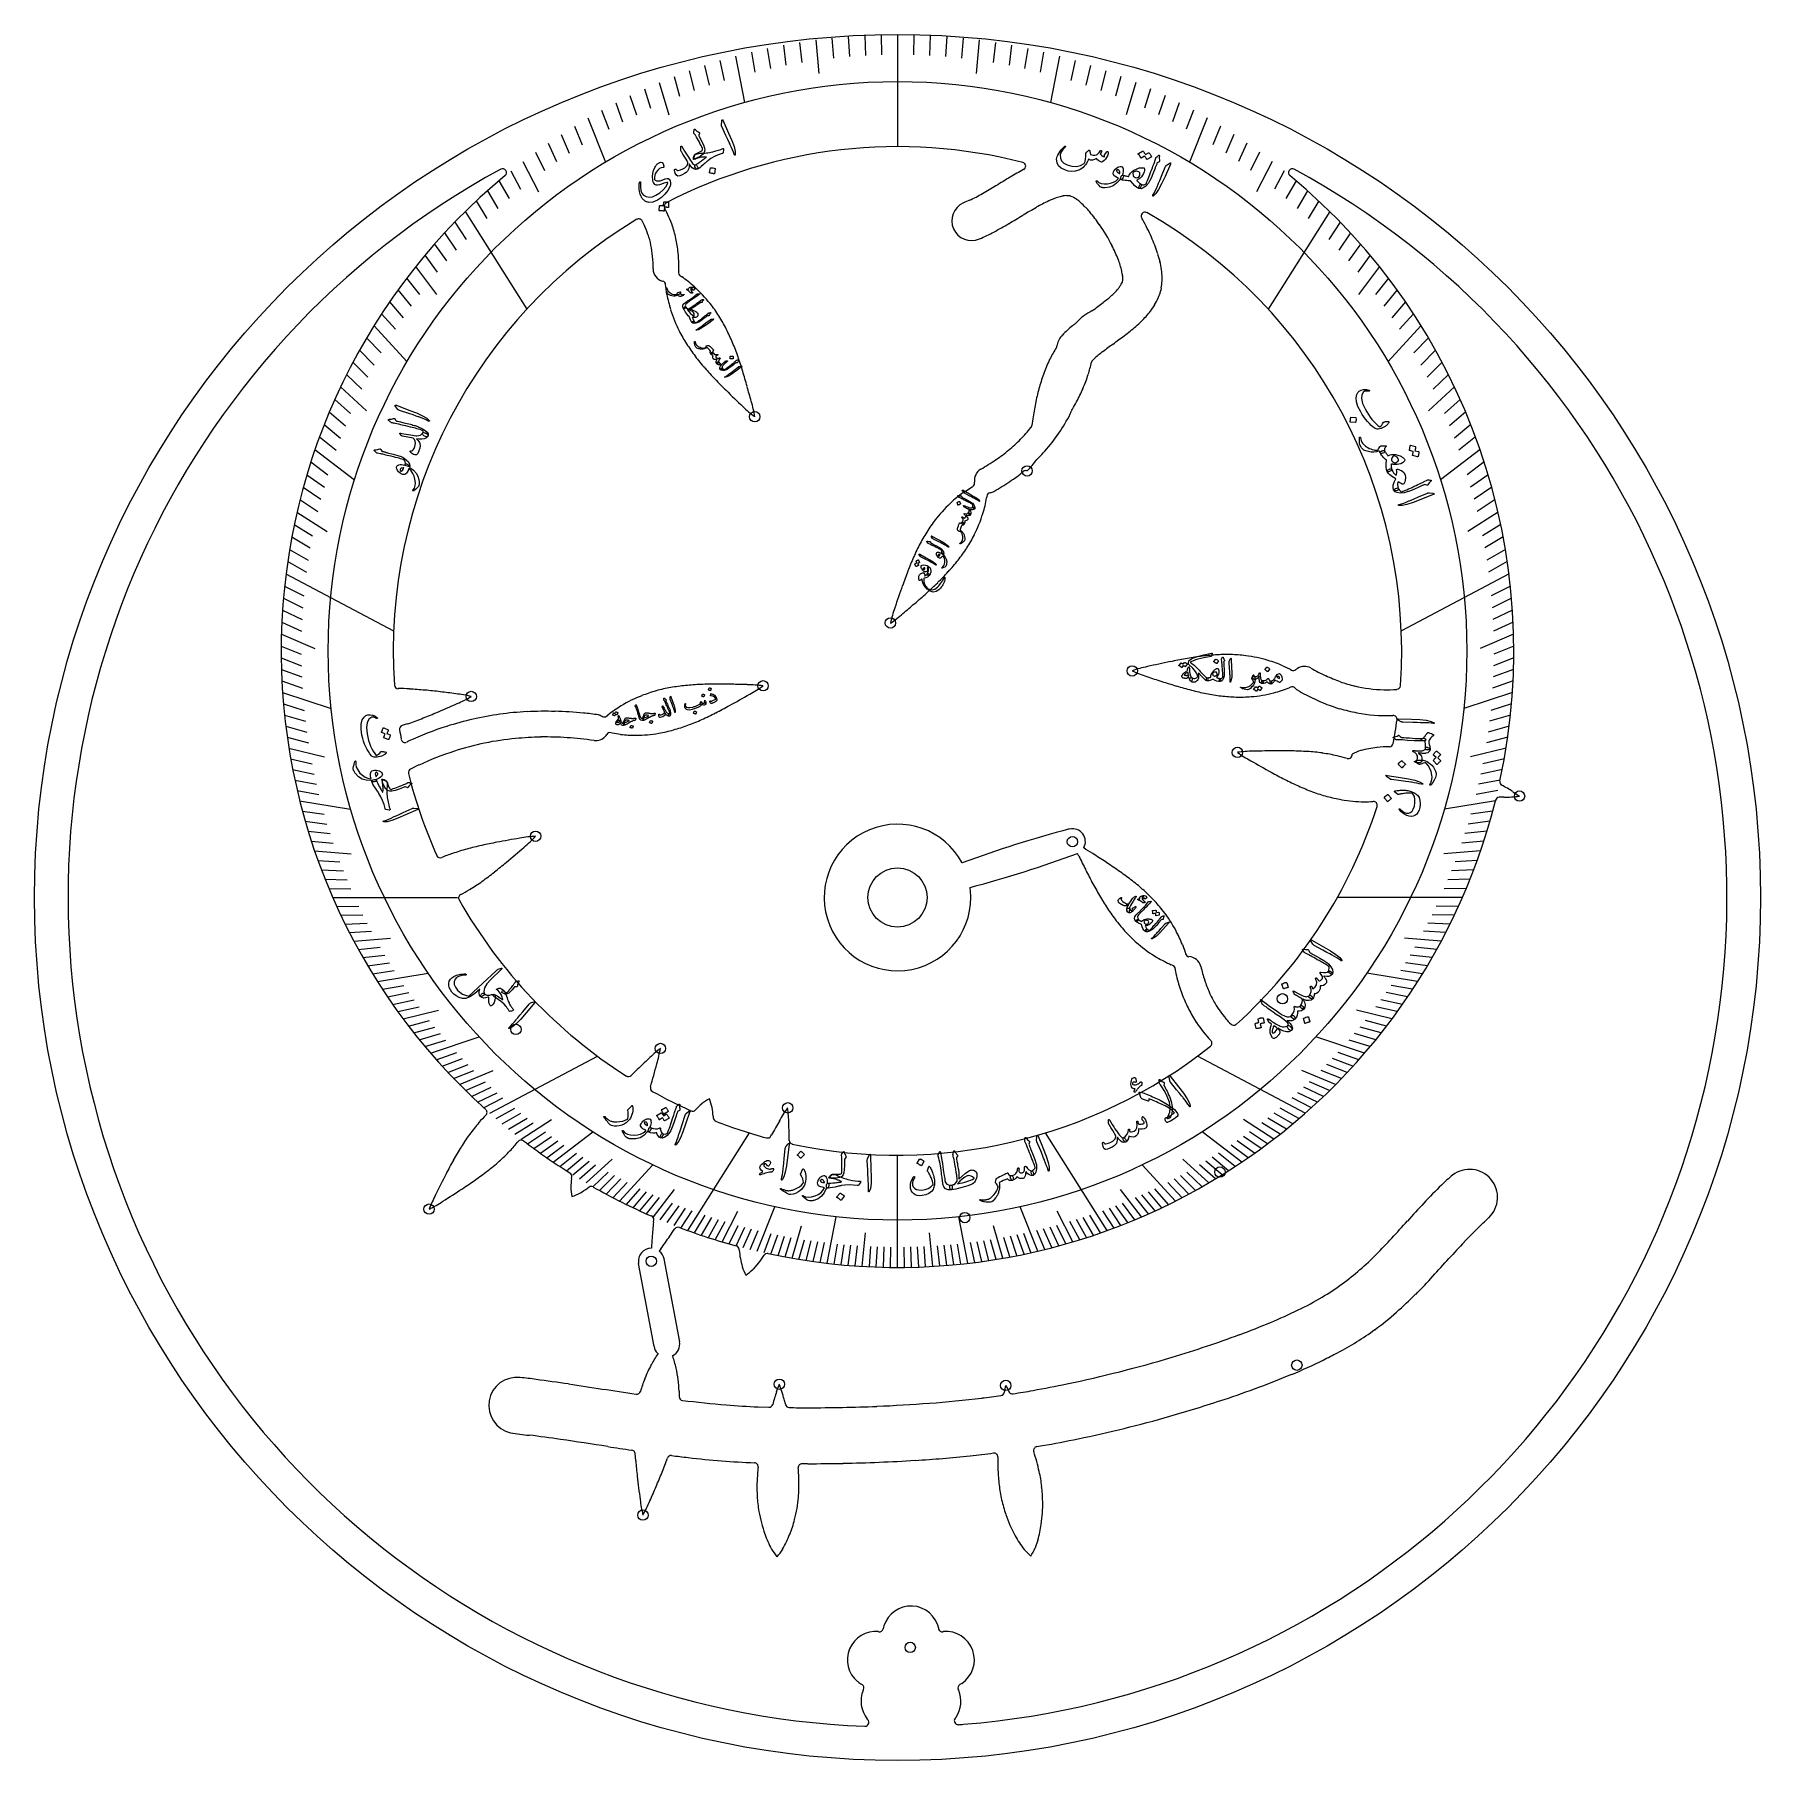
# Model space of a CAD drawing. Header units: millimetres. Extents: x -56 to 56, y -56 to 56.
import ezdxf

# ---------------------------------------------------------------- set-up
doc = ezdxf.new("R2010")
doc.units = ezdxf.units.MM
for name, color, linetype in [('CUT_INNER', 6, 'Continuous'), ('CUT_OUTER', 1, 'Continuous'), ('ENGRAVE', 7, 'Continuous'), ('ENGRAVE_FINE', 8, 'Continuous'), ('TEXT', 5, 'Continuous')]:
    doc.layers.add(name, color=color, linetype=linetype)

msp = doc.modelspace()

# ---------------------------------------------------------------- linework, layer by layer
at = {"layer": 'CUT_INNER'}
for points in [[(-16.38, 43.49), (-16.51, 43.75)], [(-15.8, 40.64), (-15.8, 40.65)], [(-14.14, 40.5), (-14.15, 40.46)], [(-14.04, 40.2), (-13.95, 40.14)], [(-14.91, 39), (-14.99, 39.51), (-14.99, 39.52), (-15, 39.62)], [(11.48, 37.1), (11.5, 37.12)], [(12.56, 37.93), (12.57, 37.94)], [(12.7, 34.81), (12.61, 34.72)], [(8.62, 30.38), (8.63, 30.4)], [(9.12, 28.43), (9.03, 28.35), (9.01, 28.32)], [(4.98, 26.84), (4.98, 26.86)], [(5.38, 27.7), (5.38, 27.7)], [(8.38, 27.58), (8.37, 27.58), (8.37, 27.58)], [(4.33, 26.23), (4.76, 26.52), (4.76, 26.52), (4.86, 26.57)], [(5.78, 25.95), (5.76, 25.84)], [(6, 26.17), (5.98, 26.16)], [(24.91, 14.98), (25.38, 14.76), (25.39, 14.76), (25.48, 14.7)], [(26.72, 14.84), (26.73, 14.84)], [(25.42, 13.6), (25.33, 13.55)], [(-31.71, 11.22), (-32.03, 11.12)], [(-19.1, 11.7), (-19.1, 11.7), (-19.08, 11.69)], [(-18.81, 11.73), (-18.73, 11.8)], [(-19.62, 10.15), (-19.62, 10.15)], [(-17.91, 10.55), (-18.43, 10.63), (-18.43, 10.63), (-18.54, 10.65)], [(-30.94, 8.57), (-31.49, 8.3)], [(39.79, 6.84), (40.21, 6.56), (40.22, 6.56)], [(38.67, 6.29), (38.66, 6.26)], [(39.2, 6.49), (38.9, 6.48)], [(4.18, 2.23), (4.19, 2.23)], [(11.72, 2.68), (11.64, 2.84), (11.64, 2.84)], [(12.05, 3.22), (12.03, 3.2)], [(18.42, -3.04), (18.6, -3.53), (18.6, -3.54), (18.63, -3.64)], [(17.8, -4.39), (17.7, -4.35)], [(19.61, -4.45), (19.61, -4.46)], [(-13.07, -13.73), (-13.06, -13.73)], [(-11.92, -14.13), (-11.91, -14.24)], [(-8.18, -15.42), (-8.14, -15.34)], [(-21.08, -18.18), (-21.06, -18.06)], [(-19.94, -18.73), (-20.04, -18.81)], [(-15.91, -20.6), (-15.93, -20.59)], [(-15.78, -20.99), (-15.76, -20.85)], [(-15.91, -22.68), (-15.9, -22.68)], [(-15.3, -22.71), (-15.4, -22.86), (-15.38, -22.88)], [(-15.1, -23.37), (-14.1, -28.72)], [(-10.24, -22.81), (-10.24, -22.74)], [(-15.74, -29.03), (-16.74, -23.67)], [(-8.99, -23.63), (-9.34, -24.03), (-9.34, -24.04)], [(-15.48, -29.5), (-15.52, -29.46)], [(-14.53, -29.62), (-14.55, -29.63)], [(-14.12, -31.93), (-14.12, -32.27)], [(-7.82, -31.94), (-7.64, -31.47), (-7.64, -31.47)], [(6.91, -32), (7, -31.55), (7, -31.55), (7, -31.55), (7.21, -31.96)], [(-9.01, -32.94), (-8.32, -32.96)], [(-7.34, -32.44), (-7.25, -32.79)], [(9.37, -35.45), (9.01, -35.51)], [(-16.93, -36.43), (-16.97, -35.96)], [(-5.81, -36.61), (-6.17, -36.61)], [(9.07, -41.55), (8.9, -42.05), (8.9, -42.06)], [(-1.22, -47.48), (-1.21, -47.48)], [(-2.22, -51.26), (-2.2, -51.21)], [(4.15, -50.82), (4.03, -50.89)], [(3.79, -52.99), (3.71, -53.08)]]:
    msp.add_lwpolyline(points, dxfattribs=at)
msp.add_circle((0, 0), 1.91, dxfattribs=at)
for centre, radius, start, end in [((0, 15.95), 32.6, 75.616, 117.2937), ((0, 0), 53.63, 118.5746, 267.7469), ((-25.53, 46.87), 0.25, 309.5528, 118.6523), ((0, 0), 53.63, 274.571, 61.4253), ((17.13, 29.84), 19.42, 117.5274, 120.4566), ((8.04, 47.28), 0.25, 298.1714, 75.7617), ((25.53, 46.87), 0.25, 61.3477, 230.4492), ((0, 15.95), 39.85, 129.5365, 228.0812), ((-14.53, 80.6), 40.39, 299.7061, 301.1432), ((49.83, -25.94), 84.07, 120.3972, 121.1335), ((0, 15.95), 39.85, 347.8107, 50.4639), ((-14.83, 44.69), 0.25, 117.2601, 209.8118), ((4.78, 43.75), 1.27, 114.2081, 293.8165), ((7.31, 38.61), 7, 112.2446, 115.8348), ((-1.04, 56.92), 13.14, 295.7533, 299.7927), ((14.6, 34.62), 11.48, 114.8549, 119.3432), ((11.9, 40.48), 5.03, 106.8919, 115.0446), ((11.48, 41.54), 3.89, 101.3901, 105.4823), ((11.08, 43.08), 2.31, 94.2309, 99.2545), ((10.95, 45.08), 0.296, 90.1505, 96.2573), ((10.9, 42.74), 2.63, 86.4053, 89.0902), ((11.06, 45.08), 0.295, 80.0846, 87.4356), ((10.81, 43.88), 1.52, 75.6953, 78.9262), ((11.12, 45.06), 0.295, 69.1811, 76.8461), ((10.36, 43.21), 2.29, 64.5069, 67.8755), ((11.23, 45.02), 0.296, 59.9602, 65.8552), ((8.75, 40.91), 5.09, 56.0932, 58.8742), ((9.09, 41.76), 4.2, 48.9091, 53.5918), ((7.55, 40.14), 6.43, 44.4107, 48.0308), ((5.72, 38.51), 8.89, 40.7559, 43.6419), ((0, 15.95), 32.6, 121.1449, 183.889), ((-16.73, 43.63), 0.25, 27.2801, 121.1133), ((-21.17, 41.2), 6.98, 18.4684, 28.839), ((-4.76, 63.71), 23.42, 297.9933, 300.6971), ((-77.18, 185.82), 165.39, 300.6728, 301.0443), ((24.4, 17.08), 31.56, 119.2489, 121.0622), ((5.01, 38), 9.75, 34.3762, 40.2978), ((16, 44.06), 0.25, 60.293, 210.6207), ((13.26, 42.4), 2.96, 28.7696, 31.316), ((3.89, 37.11), 13.72, 24.0276, 29.304), ((0, 15.95), 32.6, 356.0411, 60.3602), ((-21.26, 41.17), 5.4, 18.3639, 25.512), ((-21.75, 41), 5.93, 11.5693, 18.3454), ((-21.74, 41.01), 7.58, 11.3188, 18.5036), ((-22.63, 40.83), 8.49, 5.1168, 11.3273), ((0.96, 52.93), 11.22, 292.7693, 298.0391), ((3.25, 36.77), 11.91, 26.8718, 34.4823), ((6.84, 38.41), 10.49, 18.0062, 24.1197), ((-22.59, 40.83), 6.78, 5.2991, 11.5587), ((-24.03, 40.7), 8.23, 359.5862, 5.2587), ((-23.78, 40.72), 9.65, 359.6833, 5.1277), ((5.08, 37.68), 9.86, 21.3327, 26.9891), ((8.84, 39.1), 8.38, 13.8943, 17.6917), ((-14.97, 40.66), 0.837, 181.2554, 254.5643), ((-13.91, 40.41), 0.25, 166.9639, 237.8492), ((-14.98, 40.66), 0.85, 349.4009, 0.6811), ((8.76, 39.09), 5.92, 13.8663, 21.5484), ((11.19, 39.72), 3.4, 8.1881, 13.3018), ((12.51, 39.97), 2.07, 1.9092, 6.6882), ((10.84, 39.65), 6.3, 8.6136, 13.4611), ((12.52, 39.95), 4.59, 1.6032, 8.0628), ((-15.24, 39.61), 0.25, 4.0267, 77.2974), ((-18.54, 33.51), 8.06, 47.889, 55.3264), ((-19.02, 32.97), 8.78, 38.191, 47.9178), ((8.71, 44.61), 7.66, 308.2556, 313.5632), ((11.44, 41.73), 3.69, 313.6472, 318.4771), ((11.83, 41.37), 3.16, 318.6418, 323.075), ((12.7, 40.67), 2.04, 324.2115, 329.9951), ((12.33, 40.75), 2.4, 332.7396, 336.078), ((14.26, 39.89), 0.296, 337.1813, 343.6145), ((13.1, 40.26), 1.51, 342.4499, 345.6498), ((14.27, 39.95), 0.295, 346.794, 354.0744), ((13.03, 40.11), 1.55, 353.023, 355.982), ((14.28, 40.02), 0.295, 357.0465, 3.7776), ((12.29, 40.5), 4.9, 341.762, 347.0856), ((12.39, 40.17), 4.73, 350.774, 356.2821), ((15.79, 39.99), 1.33, 354.3613, 3.5809), ((-6.54, 40.53), 8.51, 190.3848, 197.229), ((-6.18, 40.64), 8.89, 197.2303, 206.7434), ((-19.46, 32.62), 9.35, 32.2143, 38.1806), ((11.3, 39.92), 2.36, 302.6412, 309.241), ((0.11, 55.45), 21.5, 306.1539, 308.3622), ((12.77, 40.63), 4.5, 322.7468, 329.0363), ((13.38, 40.25), 3.78, 329.231, 337.075), ((15.66, 39.35), 1.33, 334.6148, 343.4265), ((-20.49, 31.98), 10.56, 26.9254, 32.194), ((16.66, 30.57), 8.34, 129.8324, 135.9483), ((14.6, 33.11), 5.07, 128.0473, 130.3675), ((14.98, 33.83), 4.79, 127.8858, 136.5678), ((15.75, 32.14), 6.61, 118.8106, 124.1548), ((8.47, 44.9), 10.57, 308.4678, 311.0631), ((10.2, 42.97), 7.98, 310.7786, 314.2805), ((11.7, 41.49), 5.87, 313.9263, 322.4299), ((-5.33, 41.07), 9.84, 206.7185, 212.3779), ((-3.9, 41.98), 11.53, 212.3952, 217.2335), ((-22.56, 30.93), 12.88, 22.5704, 26.9124), ((-26.5, 29.3), 17.15, 19.2754, 22.5664), ((10.95, 35.59), 0.649, 167.0167, 173.9634), ((11.56, 35.47), 1.27, 134.7356, 167.9263), ((30.18, 13.49), 27.58, 126.0574, 127.8064), ((-21.55, 84.49), 60.26, 306.0795, 306.9265), ((5.48, 48.54), 15.28, 306.9238, 308.7773), ((-1.41, 43.88), 14.67, 217.242, 221.0759), ((-34.41, 26.53), 25.53, 17.0471, 19.2793), ((18.69, 30.49), 9.84, 153.83, 159.4895), ((16.94, 31.38), 7.87, 147.8721, 154.0322), ((10.06, 35.69), 0.25, 329.1717, 351.1006), ((5.25, 36.14), 7.45, 341.923, 348.1143), ((12.79, 34.55), 0.25, 134.5381, 166.9264), ((18.67, 28.3), 8.84, 127.7169, 132.5087), ((3.04, 47.75), 20.56, 221.0758, 223.8378), ((11.93, 56.28), 32.88, 223.8296, 225.5714), ((-52.32, 21.03), 44.26, 15.7658, 17.0611), ((20.28, 29.9), 11.53, 159.5068, 164.3451), ((2.96, 36.83), 9.84, 336.5773, 342.228), ((33.75, 78.52), 64.04, 225.5601, 226.9103), ((-79.02, 13.42), 72.02, 15.0134, 15.816), ((23.3, 29.06), 14.67, 164.3535, 168.1874), ((1.41, 37.51), 11.54, 331.7319, 336.5601), ((-4.05, 37.83), 8.51, 225.5745, 232.453), ((-17.6, 29.7), 8.49, 9.4128, 16.2994), ((29.07, 27.85), 20.56, 168.1873, 170.9493), ((1.25, 36.27), 11.11, 318.1929, 333.2814), ((5.57, 34.11), 6.27, 333.1119, 336.1768), ((-150.45, 122.43), 185.53, 330.6809, 330.8451), ((1.07, 36.42), 9.67, 315.4089, 321.3523), ((8.44, 30.55), 0.25, 322.8368, 352.2483), ((27.45, 28), 18.93, 170.6208, 172.3423), ((0.64, 36.84), 10.27, 309.6717, 315.3979), ((-0.88, 38.92), 12.85, 299.1844, 304.2243), ((0.02, 37.6), 11.25, 304.2501, 309.6639), ((2.49, 33.18), 8.13, 316.4483, 323.3259), ((1.19, 36.3), 11.17, 315.2376, 318.2608), ((4.74, 26.79), 0.25, 298.9451, 10.7698), ((5.81, 26.98), 0.837, 120.689, 188.3689), ((-0.73, 38.69), 14.25, 299.2357, 304.1481), ((0.82, 36.47), 11.54, 303.9773, 309.312), ((8.28, 27.35), 0.25, 70.7781, 128.2917), ((9.24, 19.29), 8.51, 125.3042, 132.1483), ((-2.18, 27.21), 8.06, 342.8083, 350.2457), ((6.02, 25.92), 0.25, 100.7698, 172.7686), ((5.81, 26.99), 0.842, 283.1814, 300.1678), ((9.5, 19.01), 8.89, 132.1496, 141.6628), ((-2.87, 27.42), 8.78, 333.1103, 342.8371), ((11.66, 17.5), 11.53, 147.3146, 152.1529), ((10.24, 18.42), 9.84, 141.6378, 147.2973), ((-3.37, 27.68), 9.35, 327.1337, 333.0999), ((14.44, 16.04), 14.67, 152.1614, 155.9952), ((-4.39, 28.33), 10.56, 321.8447, 327.1134), ((19.82, 13.64), 20.56, 155.9951, 158.7571), ((-6.21, 29.77), 12.88, 317.4898, 321.8318), ((60.67, -1.24), 64.04, 160.4794, 161.8297), ((31.31, 9.17), 32.88, 158.749, 160.4907), ((-15.2, 38.66), 25.53, 311.9664, 314.1987), ((-9.36, 32.66), 17.15, 314.1947, 317.4858), ((-45.88, 73.59), 72.02, 309.9327, 310.7354), ((-27.73, 52.58), 44.26, 310.6852, 311.9805), ((7.83, 15.89), 8.49, 160.4914, 167.3793), ((-5.24, 24.75), 8.49, 304.3327, 311.2187), ((21.47, 1.04), 14.67, 93.492, 97.3259), ((21.27, 4.18), 11.53, 88.6452, 93.4835), ((21.31, 5.87), 9.84, 82.9685, 88.6279), ((21.43, 6.81), 8.89, 73.4803, 82.9934), ((17.9, 6.6), 8.51, 101.8245, 108.703), ((18.67, 22.39), 8.49, 245.6628, 252.5494), ((30.74, -47.43), 64.04, 101.8101, 103.1603), ((24.37, -16.94), 32.88, 100.0796, 101.8214), ((22.22, -4.8), 20.56, 97.3258, 100.0878), ((21.54, 7.17), 8.51, 66.6348, 73.479), ((25.6, 14.92), 0.25, 240.2758, 311.5713), ((26.24, 14.23), 0.689, 122.1111, 132.6579), ((26.32, 14.11), 0.837, 61.4918, 122.7064), ((32.79, 25.32), 12.11, 239.965, 245.0848), ((-32.28, 13.75), 0.25, 184.043, 269.2518), ((-32.33, 0.77), 12.74, 86.4896, 89.7675), ((-32.99, -12.01), 25.53, 84.5471, 86.7793), ((-34.75, -30.65), 44.26, 83.2658, 84.5611), ((-12.82, 3.18), 10.56, 100.0504, 105.319), ((-12.42, 0.89), 12.88, 95.6954, 100.0374), ((-12, -3.36), 17.15, 92.4004, 95.6914), ((-11.64, -11.73), 25.53, 90.1721, 92.4043), ((-11.58, -30.46), 44.26, 88.8908, 90.1861), ((-12.05, -58.22), 72.02, 88.1384, 88.941), ((-9.8, 5.27), 8.49, 82.5378, 89.4244), ((-13.64, 20.61), 8.51, 298.6995, 305.578), ((39.26, 82.49), 72.02, 251.2634, 252.066), ((30.75, 56.07), 44.26, 252.0158, 253.3111), ((25.38, 38.13), 25.53, 253.2971, 255.5293), ((23.29, 30.01), 17.15, 255.5254, 258.8164), ((22.36, 21.05), 8.06, 284.139, 291.5764), ((25.53, 13.37), 0.25, 39.5548, 114.0644), ((26.32, 14.11), 0.837, 223.9641, 236.0536), ((29.47, 19.26), 6.87, 238.2258, 243.6326), ((32.12, 23.9), 10.53, 245.1123, 250.6282), ((31.8, 22.99), 9.58, 250.6364, 256.485), ((31.63, 22.27), 8.84, 256.4464, 268.7403), ((31.63, 21.49), 8.06, 268.6498, 274.693), ((32.27, 13.71), 0.25, 273.354, 355.957), ((-54.94, 70.86), 64.04, 293.0601, 294.4103), ((-37.95, -58.23), 72.02, 82.5134, 83.316), ((-29.48, 4.72), 8.5, 76.9199, 83.7971), ((-31.8, 20.36), 8.5, 293.0722, 299.96), ((-13.71, 5.48), 8.06, 121.014, 128.4514), ((-13.34, 4.87), 8.78, 111.316, 121.0428), ((-13.14, 4.34), 9.35, 105.3393, 111.3056), ((-26.66, 41.25), 32.88, 296.9546, 298.6964), ((-41.61, 68.59), 64.04, 298.6851, 300.0353), ((22.46, 25.82), 12.88, 258.8204, 263.1624), ((22.18, 23.52), 10.56, 263.1754, 268.444), ((22.14, 22.31), 9.35, 268.4643, 274.4306), ((22.18, 21.74), 8.78, 274.441, 284.1678), ((32.38, 24.5), 12.86, 242.3943, 247.6945), ((31.94, 23.43), 11.71, 247.7003, 253.3718), ((-38.26, 30.71), 20.56, 288.5758, 291.3378), ((-42.74, 42.19), 32.88, 291.3296, 293.0714), ((-22.89, -8.56), 20.6, 97.8806, 107.6852), ((-22.81, -9.19), 21.24, 93.0878, 97.8845), ((-22.75, -10.19), 22.23, 88.4373, 93.0827), ((-22.79, -11.65), 23.7, 83.9895, 88.4332), ((-21.13, 1.57), 10.39, 80.0581, 85.4649), ((-19.52, 10.98), 0.839, 59.6767, 77.7662), ((-18.97, 11.92), 0.25, 243.3061, 310.9742), ((-18.66, 24.89), 14.67, 290.367, 294.2009), ((-21.08, 30.26), 20.56, 294.2008, 296.9628), ((31.72, 22.68), 10.92, 253.3805, 259.3435), ((31.63, 22.19), 10.43, 259.335, 271.6861), ((31.9, 13.6), 1.83, 271.0583, 274.1522), ((32.05, 11.52), 0.25, 352.0898, 93.354), ((0.34, 15.89), 32.26, 349.3958, 352.1575), ((-31.95, 10.88), 0.25, 107.6232, 188.9648), ((-2.64, 15.5), 29.92, 188.9496, 190.1479), ((-31.85, 10.27), 0.25, 190.0195, 296.1515), ((-30.43, 7.49), 2.87, 114.5799, 116.9991), ((-22.77, -8.93), 20.99, 107.6994, 114.9656), ((-22.87, -8.64), 19.01, 95.5113, 107.7054), ((-22.77, -9.62), 19.99, 90.7996, 95.5329), ((-22.76, -10.84), 21.22, 86.2381, 90.7946), ((-22.89, -12.77), 23.15, 81.8884, 86.2243), ((-19.52, 10.98), 0.837, 263.2162, 318.8004), ((-19.44, 10.92), 0.742, 318.4525, 329.383), ((-18.59, 10.41), 0.25, 77.1508, 147.6671), ((-16.95, 19), 8.51, 263.5098, 270.354), ((-16.96, 19.38), 8.89, 270.3553, 279.8684), ((-17.11, 20.32), 9.84, 279.8435, 285.5029), ((-17.57, 21.95), 11.53, 285.5202, 290.3585), ((-22.76, -8.95), 19.33, 107.7402, 115.0317), ((23.08, 0.95), 8.51, 90.5744, 97.4534), ((26.92, 16.28), 8.49, 234.4134, 241.2992), ((25.13, -54.55), 64.04, 90.5601, 91.9103), ((24.83, -23.4), 32.88, 88.8296, 90.5714), ((25.09, -11.08), 20.56, 86.0758, 88.8378), ((25.49, -5.19), 14.67, 82.242, 86.0759), ((25.91, -2.09), 11.53, 77.3952, 82.2335), ((26.99, 2.43), 6.88, 72.4135, 77.9766), ((29.15, 9.23), 0.25, 253.1552, 8.9263), ((32, 3.76), 6.1, 109.6154, 115.2881), ((31.75, 2.82), 6.92, 96.2179, 105.1054), ((31.82, 2.93), 6.82, 90.1045, 96.8563), ((31.8, 10), 0.25, 271.3158, 349.2773), ((-31.38, 8.08), 0.25, 116.1515, 194.2383), ((-0.01, 15.94), 32.59, 194.072, 203.9528), ((56.75, 67.57), 67.81, 240.0009, 241.2759), ((39.96, 36.98), 32.92, 241.3019, 243.0401), ((34.37, 25.98), 20.58, 243.0319, 245.7874), ((31.95, 20.6), 14.68, 245.7873, 249.612), ((30.86, 17.65), 11.54, 249.6204, 254.4486), ((39.2, 7.48), 0.25, 167.8727, 240.2146), ((20.55, -25.42), 37.57, 59.1939, 60.4569), ((0, 15.94), 39.85, 257.8885, 345.9388), ((0, 15.94), 32.6, 312.2288, 342.0138), ((30.4, 16.02), 9.84, 254.4658, 260.1165), ((30.24, 15.14), 8.95, 260.126, 269.5625), ((30.31, 11.23), 5.04, 268.4315, 274.9542), ((30.77, 5.96), 0.25, 341.8945, 94.7344), ((38.91, 6.23), 0.25, 91.6604, 166.1133), ((39.11, 14.99), 8.51, 270.5744, 277.4534), ((0, 0), 4.74, 28.1065, 5.6065), ((-22.46, -16.73), 20.58, 102.4069, 105.1624), ((-19.8, -28.78), 32.92, 100.6769, 102.4151), ((-13.37, -63.07), 67.81, 99.3759, 100.6509), ((-22.84, -4.52), 8.5, 93.7949, 100.6721), ((-29.6, 9.77), 8.5, 309.9472, 316.835), ((29.8, -66.56), 73.41, 104.7321, 110.4212), ((11.31, 3.61), 0.837, 332.5781, 101.9531), ((-29.57, 2.81), 0.25, 204.082, 292.6314), ((-25.95, -5.55), 8.86, 108.6294, 113.434), ((-24, -11.04), 14.68, 105.1623, 108.987), ((-46.4, 27.49), 32.88, 308.2046, 309.9464), ((-66.4, 51.38), 64.04, 309.9351, 311.2853), ((-13.99, 71.67), 73.44, 284.7434, 290.4227), ((76.31, 34.55), 72.02, 206.2634, 207.066), ((-4.83, -24.52), 32.45, 57.4664, 58.6797), ((-19.75, -48.46), 60.66, 56.7975, 57.7484), ((-4.53, -25.23), 32.88, 55.0796, 56.8214), ((-38.78, 17.8), 20.56, 305.4508, 308.2128), ((51.6, 21.88), 44.26, 207.0158, 208.3111), ((2.53, -15.13), 20.56, 52.3258, 55.0878), ((6.13, -10.46), 14.67, 48.492, 52.3259), ((-28.13, -0.03), 0.25, 117.9936, 209.707), ((-31.88, 7.2), 7.9, 297.3979, 302.1581), ((-35.36, 13), 14.67, 301.617, 305.4509), ((1.04, 0.12), 3.69, 5.4066, 8.1875), ((35.12, 12.99), 25.53, 208.2971, 210.5293), ((27.9, 8.73), 17.15, 210.5254, 213.8164), ((8.21, -8.11), 11.53, 43.6452, 48.4835), ((0, 15.94), 32.6, 209.598, 237.4712), ((24.35, 6.36), 12.88, 213.8204, 218.1624), ((9.43, -6.94), 9.84, 37.9685, 43.6279), ((10.18, -6.36), 8.89, 28.4803, 37.9934), ((22.52, 4.93), 10.56, 218.1754, 223.444), ((10.51, -6.18), 8.51, 21.6348, 28.479), ((21.64, 4.1), 9.35, 223.4643, 229.4306), ((21.27, 3.67), 8.78, 229.441, 239.1678), ((20.91, 3.05), 8.06, 239.139, 246.5764), ((17.71, -4.62), 0.25, 0.0499, 69.0992), ((18.87, -3.58), 0.25, 195.2758, 264.4249), ((18.8, -4.66), 0.837, 14.3515, 87.026), ((29.09, -2.32), 9.71, 192.7372, 198.1659), ((18.82, -4.66), 0.86, 177.5278, 188.8298), ((23.89, -3.63), 6.03, 191.0335, 196.4403), ((28.25, -2.57), 10.52, 195.2874, 200.9326), ((27.67, -2.78), 8.22, 198.2003, 204.1228), ((27.24, -2.96), 9.43, 200.9389, 207.0522), ((26.85, -3.14), 7.33, 204.1323, 210.4795), ((26.59, -3.29), 8.7, 207.0626, 213.5522), ((26.29, -3.48), 6.67, 210.4442, 220.525), ((26.23, -3.52), 8.27, 213.5591, 223.7888), ((24.73, -4.88), 4.58, 219.8582, 226.2866), ((21.74, -8.01), 0.25, 225.5792, 312.3633), ((-10.15, -16.5), 8.5, 127.5452, 134.4219), ((-23.71, -8.37), 8.49, 343.6971, 350.5854), ((0, 15.94), 32.6, 257.9578, 308.3649), ((20.08, -9.42), 0.25, 308.4961, 43.8834), ((-0.04, -28.73), 24.33, 133.6248, 134.9201), ((33.15, -62.98), 72.02, 133.1384, 133.941), ((-74.67, 5.02), 61.18, 343.6018, 345.0564), ((-17.4, -11.33), 0.25, 237.4805, 314.8632), ((-15.73, -12.32), 0.25, 163.2618, 240.9961), ((-0.05, 15.85), 32.49, 240.8927, 245.8231), ((-8.04, -18.63), 7.02, 131.1773, 135.6567), ((-8.45, -19.1), 7.13, 121.3729, 126.225), ((-17.9, -15.06), 6.1, 13.9897, 19.6624), ((-21.84, -18.94), 6.82, 134.4259, 139.9855), ((-26.79, -13.9), 0.25, 315.1432, 47.9883), ((-13.25, -13.57), 0.25, 245.918, 317.8337), ((-18.35, -14.67), 6.45, 4.7697, 9.6463), ((-11.66, -14.23), 0.25, 182.7913, 248.7305), ((-0.02, 15.89), 32.55, 248.8624, 254.9572), ((54.74, -50.46), 72.02, 150.0134, 150.816), ((-0.19, -18.54), 8.5, 144.4202, 151.2969), ((-15.52, -14.7), 8.49, 0.5721, 7.4604), ((-15.77, -23.89), 14.67, 144.2311, 148.065), ((-18.31, -22.06), 11.53, 139.3843, 144.2226), ((-8.4, -15.3), 0.25, 255.0586, 331.0897), ((-2261.03, -72.59), 2254.75, 1.4452, 1.47332), ((-10.77, -27.01), 20.56, 148.0649, 150.8268), ((-33.42, -8.43), 11.54, 311.6095, 316.4377), ((-30.95, -10.72), 8.17, 316.1655, 321.7973), ((-24.34, -15.93), 0.25, 52.5627, 140.71), ((-0.08, 15.83), 39.71, 232.6336, 237.9091), ((-6.75, -15.69), 0.25, 186.2973, 257.8711), ((-0.01, -33.02), 32.88, 150.8187, 152.5605), ((-39.12, -1.41), 20.58, 305.021, 307.7765), ((-35.5, -6.08), 14.68, 307.7763, 311.6011), ((-21.31, -18.03), 0.25, 351.5413, 57.832), ((36.99, -19.39), 1.81, 313.0963, 127.4103), ((27.64, -47.39), 64.04, 152.5492, 153.8994), ((-65.33, 37.87), 67.81, 301.99, 303.265), ((-46.2, 8.69), 32.92, 303.291, 305.0292), ((-14.67, -18.91), 6.45, 173.5197, 178.3963), ((-15.03, -18.44), 6.1, 182.7397, 188.4124), ((-24.01, -13.01), 7.02, 299.9273, 304.4067), ((-19.79, -18.93), 0.25, 60.3019, 126.5837), ((-0.01, 15.92), 39.83, 240.4242, 246.4476), ((58.14, -42.41), 33.08, 133.9516, 136.7929), ((42.06, -25.41), 9.68, 129.5951, 135.2813), ((-22.33, -23.13), 8.49, 152.5612, 159.4495), ((-34.07, -12.54), 8.5, 296.4094, 303.286), ((-23.51, -12.64), 7.13, 290.1229, 294.975), ((89.52, -71.86), 76.11, 136.8092, 137.9855), ((-16.01, -20.82), 0.25, 354.5118, 66.6211), ((44.64, -26.36), 60.66, 174.9225, 175.8734), ((-77.21, 78.32), 148.28, 317.4139, 317.9909), ((29.68, -12.1), 12.13, 311.1833, 314.7733), ((16.47, -24.49), 32.43, 175.591, 176.8044), ((-73.85, 19.22), 72.02, 324.3884, 325.191), ((-35.04, -7.6), 24.84, 324.8871, 326.1824), ((-14.19, -21.57), 0.25, 69.4348, 146.1132), ((-0.02, 15.89), 39.8, 249.2755, 254.8399), ((4.82, 2.93), 36.87, 315.148, 317.4077), ((90.32, -72.59), 73.57, 136.8409, 137.9899), ((58.32, -42.59), 29.71, 134.0278, 136.8331), ((-15.92, -23.52), 0.837, 89.34, 190.59), ((-15.92, -23.52), 0.837, 10.59, 49.965), ((-10.49, -22.76), 0.25, 4.7344, 74.707), ((-3.36, -22.06), 6.92, 186.2179, 195.1054), ((-12.82, -20.46), 4.98, 320.3884, 327.5148), ((-8.41, -23.27), 0.25, 77.8735, 147.1406), ((15.35, -7.53), 22.03, 311.3669, 315.1284), ((-74.55, 75.91), 148.31, 317.3963, 317.9911), ((-4.3, -21.82), 6.1, 199.6147, 205.2874), ((-14.1, -18.73), 7.13, 306.9979, 311.85), ((18.58, -11.19), 17.14, 306.3928, 311.3322), ((5.12, 2.65), 40.09, 315.077, 317.3832), ((19.4, -12.27), 15.78, 300.6774, 306.3481), ((15.48, -7.66), 25.46, 311.2367, 315.0531), ((9.52, 7.26), 37.68, 292.7811, 295.7863), ((17.01, -8.01), 20.67, 295.516, 300.3618), ((4.33, 19.57), 51.04, 290.403, 292.8057), ((18.62, -11.23), 20.72, 306.2263, 311.2011), ((-14.92, -28.88), 0.837, 297.465, 10.59), ((-0.29, 31.92), 64.22, 288.4021, 290.4181), ((19.35, -12.19), 19.51, 297.8007, 306.1703), ((-11.09, -32.73), 5.45, 143.5886, 152.318), ((-14.92, -28.88), 0.837, 190.59, 224.34), ((-19.67, -31.55), 5.47, 11.7836, 20.5693), ((-6.5, 51.49), 84.76, 281.8788, 286.6321), ((-3.87, 42.65), 75.53, 286.6406, 288.4123), ((9.52, 7.26), 41.31, 292.7558, 295.8274), ((16.74, -7.46), 24.9, 295.6371, 298.039), ((-24.62, -32.84), 1.81, 83.1419, 257.456), ((-25.91, -47.65), 16.68, 81.2193, 84.8154), ((-39.99, -159.93), 129.83, 81.7099, 82.646), ((-9.22, -33.99), 7.68, 158.1237, 164.5214), ((-8.44, -34.26), 8.51, 151.529, 158.3732), ((-22.74, -32.3), 8.63, 2.4953, 12.5315), ((4.28, 19.68), 54.78, 290.3896, 292.7808), ((358.06, 2488.93), 2548.77, 261.44094, 261.54026), ((-16.86, -31.86), 0.25, 261.709, 343.2043), ((-13.87, -32.27), 0.25, 180.9591, 263.2354), ((29.76, -43.79), 39.4, 162.5063, 163.7697), ((-15.59, -34.48), 8.5, 13.8667, 20.7541), ((-3.88, 44.66), 77.59, 274.3958, 276.9067), ((1.11, 5.46), 38.07, 276.5453, 278.4382), ((6.66, -31.95), 0.25, 278.3452, 348.5785), ((7.43, -31.84), 0.25, 208.1119, 278.3452), ((2.11, 5.09), 37.56, 278.2051, 280.2104), ((-2.38, 31.66), 64.5, 279.9506, 281.9224), ((-0.32, 32.01), 67.94, 288.3918, 290.4033), ((-5.78, 32.5), 65.52, 262.8814, 265.3656), ((-6.89, 18.81), 51.79, 265.3727, 267.6565), ((-8.31, -32.71), 0.25, 268.33, 343.509), ((-7, -32.73), 0.25, 194.9548, 269.2319), ((-6.02, 36.54), 69.53, 269.1898, 270.1845), ((-5.72, 76.52), 109.51, 269.9604, 272.298), ((-5.02, 58.82), 91.79, 272.2991, 274.4247), ((-4.76, 45.48), 82.12, 285.8014, 288.3698), ((-6.47, 51.39), 88.28, 281.864, 285.8241), ((-22.85, -22.62), 12.19, 259.7468, 265.434), ((-40.01, -160.1), 126.38, 81.7102, 82.6386), ((-82.61, -451.26), 420.64, 81.265, 81.686), ((10.46, 155.75), 193.47, 261.322, 261.7863), ((9.05, -35.75), 0.25, 99.3623, 197.5309), ((-2.35, 31.52), 67.98, 279.931, 281.9088), ((-17.22, -35.98), 0.25, 4.2939, 81.7093), ((15.83, -33.58), 32.88, 184.9738, 186.7156), ((-38.61, -27.8), 25.19, 338.1837, 340.4158), ((-14.64, -36.33), 0.25, 82.5997, 159.8694), ((-6.62, 26.48), 63.07, 262.7171, 263.7107), ((-5.81, 32.09), 68.74, 263.5554, 265.3556), ((-7, 17.29), 53.89, 265.3428, 267.6139), ((-9.26, -36.8), 0.25, 354.1341, 87.0795), ((1.98, -38.18), 11.07, 172.9886, 177.7934), ((-6.17, -36.86), 0.25, 89.7345, 184.3297), ((-5.77, 81.51), 118.12, 269.9824, 271.092), ((-5.44, 66.83), 103.43, 271.0611, 273.653), ((-4.46, 50.96), 87.54, 273.6758, 276.0012), ((-0.34, 13.53), 49.88, 275.7979, 277.5481), ((6.24, -36.17), 0.25, 359.1595, 97.3893), ((19.2, -36.53), 12.72, 178.359, 182.1659), ((-3.36, -39.86), 12.82, 12.3408, 18.3149), ((46.77, -29.95), 64.04, 186.7043, 188.0545), ((-56.32, -20.73), 44.26, 336.91, 338.2053), ((0.75, -38.14), 9.84, 177.7602, 183.4109), ((-17.27, -37.91), 10.9, 0.6201, 5.4552), ((-16.21, -37.91), 9.84, 355.0129, 0.6723), ((18.03, -36.61), 11.54, 182.0281, 186.8563), ((-1.14, -39.37), 10.55, 7.0527, 12.3311), ((-8.2, -37.93), 8.5, 186.7163, 193.6045), ((-23.86, -35.75), 8.5, 330.5643, 337.4412), ((-81.88, -9.9), 72.02, 336.1576, 336.9602), ((-0.07, -38.18), 9.02, 183.4322, 189.6469), ((-15.26, -38), 8.89, 345.5247, 355.0378), ((16.34, -36.81), 9.84, 186.8734, 192.5242), ((15.54, -36.98), 9.02, 192.5455, 198.7602), ((0.66, -39.21), 8.73, 351.29, 1.0733), ((0.05, -39.22), 9.34, 1.0589, 7.0323), ((-0.45, -38.25), 8.63, 189.6455, 199.6817), ((15.17, -37.11), 8.63, 198.7588, 208.795), ((-2.06, -38.84), 6.92, 199.5123, 208.3998), ((-13.42, -38.69), 6.91, 330.0615, 338.8924), ((-14.89, -38.09), 8.51, 338.6792, 345.5234), ((13.68, -37.95), 6.92, 208.6256, 217.5131), ((1.33, -39.32), 8.06, 343.9555, 351.3431), ((-3.03, -38.82), 6.1, 212.9091, 218.5818), ((-13.27, -38.07), 7.13, 320.2923, 325.1444), ((12.72, -38.08), 6.1, 222.0224, 227.6951), ((2.48, -38.96), 7.13, 329.4056, 334.2577), ((0.87, -47.64), 1.83, 11.5179, 162.8571), ((-1.41, -49.29), 1.83, 84.1071, 230.3571), ((-1.17, -47.23), 0.25, 261.5625, 347.5076), ((0.9, -47.65), 1.87, 162.8628, 168.6786), ((3.09, -47.18), 0.448, 192.0672, 195.913), ((2.9, -47.23), 0.25, 197.0625, 278.4375), ((2.99, -47.76), 0.289, 93.7515, 100.1421), ((3.14, -49.29), 1.83, 303.4768, 95.3624), ((-1.47, -49.38), 1.72, 230.1852, 241.3563), ((-0.54, -51.97), 1.82, 157.217, 219.1222), ((-2.42, -51.1), 0.25, 334.6875, 59.0625), ((2.27, -51.97), 1.83, 325.9821, 22.2321), ((4.16, -51.1), 0.25, 120.9375, 205.3125), ((3.39, -51.5), 0.612, 21.1997, 28.1278), ((-2.1, -53.33), 0.25, 267.7148, 42.1875), ((-1.53, -52.79), 0.538, 218.0037, 224.8834), ((3.92, -53.23), 0.25, 143.4375, 274.043), ((1.84, -23.99), 29.57, 274.052, 274.7142)]:
    msp.add_arc(centre, radius, start, end, dxfattribs=at)
at = {"layer": 'CUT_OUTER'}
msp.add_circle((0, 0), 55.8, dxfattribs=at)
at = {"layer": 'ENGRAVE'}
for points in [[(0, 55.8), (0, 48.55)], [(-10.47, 54.4), (-9.89, 51.4)], [(10.47, 54.4), (9.89, 51.4)], [(-20.02, 50.41), (-18.88, 47.54)], [(20.02, 50.41), (18.88, 47.54)], [(-27.95, 44.36), (-23.97, 38.04)], [(27.95, 44.36), (23.97, 38.04)], [(-33.85, 36.98), (-31.71, 34.63)], [(33.85, 36.98), (31.71, 34.63)], [(-37.67, 28.97), (-35.11, 27)], [(37.67, 28.97), (35.11, 27)], [(-39.54, 20.92), (-32.58, 17.24)], [(39.54, 20.92), (32.58, 17.24)], [(-39.76, 13.26), (-36.62, 12.21)], [(39.76, 13.26), (36.62, 12.21)], [(-38.66, 6.25), (-35.36, 5.71)], [(38.66, 6.25), (35.36, 5.71)], [(-36.53, 0), (-28.44, 0)], [(36.53, 0), (28.44, 0)], [(-33.63, -5.44), (-30.34, -4.9)], [(33.63, -5.44), (30.34, -4.9)], [(-30.19, -10.07), (-27.05, -9.02)], [(30.19, -10.07), (27.05, -9.02)], [(-26.36, -13.95), (-19.39, -10.26)], [(26.36, -13.95), (19.39, -10.26)], [(-22.26, -17.12), (-19.7, -15.15)], [(-13.56, -21.53), (-9.58, -15.21)], [(13.56, -21.53), (9.58, -15.21)], [(22.26, -17.12), (19.7, -15.15)], [(0, -23.91), (0, -16.66)], [(-17.97, -19.63), (-15.83, -17.29)], [(17.97, -19.63), (15.83, -17.29)], [(-9.08, -22.86), (-7.94, -20)], [(9.08, -22.86), (7.94, -20)], [(-4.55, -23.65), (-3.97, -20.65)], [(4.55, -23.65), (3.97, -20.65)]]:
    msp.add_lwpolyline(points, dxfattribs=at)
for centre, radius in [((0, 15.95), 36.81), ((-9.23, 31.09), 0.335), ((8.38, 27.58), 0.335), ((-0.46, 17.75), 0.335), ((15.18, 14.65), 0.335), ((-8.69, 13.69), 0.335), ((-27.56, 13), 0.335), ((21.98, 9.38), 0.335), ((40.22, 6.56), 0.335), ((-23.4, 3.96), 0.335), ((11.31, 3.61), 0.335), ((24.89, -6.55), 0.335), ((-24.67, -8.53), 0.335), ((-15.33, -9.76), 0.335), ((-7.1, -13.6), 0.335), ((20.85, -17.75), 0.335), ((-30.29, -20.15), 0.335), ((4.35, -20.7), 0.335), ((-15.92, -23.52), 0.335), ((25.82, -30.24), 0.335), ((-7.64, -31.47), 0.335), ((7, -31.55), 0.335), ((-16.46, -39.93), 0.335), ((0.82, -48.49), 0.335)]:
    msp.add_circle(centre, radius, dxfattribs=at)
at = {"layer": 'ENGRAVE_FINE'}
for points in [[(-8.42, 54.9), (-8.22, 53.61)], [(-7.38, 55.11), (-7.21, 53.81)], [(-6.34, 55.29), (-6.19, 53.99)], [(-5.29, 55.45), (-5.09, 53.28)], [(-4.24, 55.57), (-4.14, 54.27)], [(-3.18, 55.67), (-3.11, 54.37)], [(-2.12, 55.74), (-2.07, 54.44)], [(-1.06, 55.79), (-1.04, 54.48)], [(1.06, 55.79), (1.04, 54.48)], [(2.12, 55.74), (2.07, 54.44)], [(3.18, 55.67), (3.11, 54.37)], [(4.24, 55.57), (4.14, 54.27)], [(5.29, 55.45), (5.09, 53.28)], [(6.34, 55.29), (6.19, 53.99)], [(7.38, 55.11), (7.21, 53.81)], [(8.42, 54.9), (8.22, 53.61)], [(-12.48, 53.8), (-12.18, 52.52)], [(-11.48, 54.11), (-11.2, 52.83)], [(-9.45, 54.66), (-9.22, 53.37)], [(9.45, 54.66), (9.22, 53.37)], [(11.48, 54.11), (11.2, 52.83)], [(12.48, 53.8), (12.18, 52.52)], [(-15.41, 52.7), (-14.79, 50.6)], [(-14.44, 53.09), (-14.1, 51.82)], [(-13.47, 53.46), (-13.15, 52.18)], [(13.47, 53.46), (13.15, 52.18)], [(14.44, 53.09), (14.1, 51.82)], [(15.41, 52.7), (14.79, 50.6)], [(-18.22, 51.39), (-17.78, 50.15)], [(-17.3, 51.85), (-16.88, 50.6)], [(-16.36, 52.29), (-15.97, 51.03)], [(16.36, 52.29), (15.97, 51.03)], [(17.3, 51.85), (16.88, 50.6)], [(18.22, 51.39), (17.78, 50.15)], [(-19.13, 50.91), (-18.66, 49.68)], [(19.13, 50.91), (18.66, 49.68)], [(-21.75, 49.34), (-21.22, 48.13)], [(-20.89, 49.88), (-20.38, 48.66)], [(20.89, 49.88), (20.38, 48.66)], [(21.75, 49.34), (21.22, 48.13)], [(-23.41, 48.2), (-22.83, 47)], [(-22.59, 48.78), (-22.04, 47.58)], [(22.59, 48.78), (22.04, 47.58)], [(23.41, 48.2), (22.83, 47)], [(-25, 46.98), (-24.38, 45.81)], [(-24.22, 47.6), (-23.21, 45.62)], [(24.22, 47.6), (23.21, 45.62)], [(25, 46.98), (24.38, 45.81)], [(-25.77, 46.35), (-25.12, 45.19)], [(25.77, 46.35), (25.12, 45.19)], [(-27.24, 45.04), (-26.55, 43.9)], [(-26.51, 45.7), (-25.84, 44.55)], [(26.51, 45.7), (25.84, 44.55)], [(27.24, 45.04), (26.55, 43.9)], [(-28.63, 43.67), (-27.9, 42.55)], [(28.63, 43.67), (27.9, 42.55)], [(-29.3, 42.97), (-28.54, 41.86)], [(29.3, 42.97), (28.54, 41.86)], [(-30.56, 41.53), (-29.76, 40.44)], [(-29.94, 42.25), (-29.16, 41.16)], [(29.94, 42.25), (29.16, 41.16)], [(30.56, 41.53), (29.76, 40.44)], [(-31.16, 40.79), (-29.8, 39)], [(31.16, 40.79), (29.8, 39)], [(-32.3, 39.29), (-31.45, 38.24)], [(-31.74, 40.04), (-30.91, 38.99)], [(31.74, 40.04), (30.91, 38.99)], [(32.3, 39.29), (31.45, 38.24)], [(-32.84, 38.52), (-31.96, 37.49)], [(32.84, 38.52), (31.96, 37.49)], [(-33.36, 37.75), (-32.46, 36.74)], [(33.36, 37.75), (32.46, 36.74)], [(-34.33, 36.19), (-33.39, 35.21)], [(34.33, 36.19), (33.39, 35.21)], [(-35.21, 34.61), (-34.24, 33.65)], [(-34.78, 35.4), (-33.83, 34.43)], [(34.78, 35.4), (33.83, 34.43)], [(35.21, 34.61), (34.24, 33.65)], [(-35.63, 33.81), (-34.63, 32.87)], [(35.63, 33.81), (34.63, 32.87)], [(-36.02, 33.01), (-34.33, 31.47)], [(36.02, 33.01), (34.33, 31.47)], [(-36.74, 31.4), (-35.69, 30.5)], [(-36.39, 32.2), (-35.36, 31.3)], [(36.39, 32.2), (35.36, 31.3)], [(36.74, 31.4), (35.69, 30.5)], [(-37.07, 30.59), (-36.01, 29.71)], [(37.07, 30.59), (36.01, 29.71)], [(-37.38, 29.78), (-36.3, 28.92)], [(37.38, 29.78), (36.3, 28.92)], [(-37.94, 28.16), (-36.83, 27.33)], [(37.94, 28.16), (36.83, 27.33)], [(-38.19, 27.34), (-37.06, 26.54)], [(38.19, 27.34), (37.06, 26.54)], [(-38.64, 25.73), (-37.48, 24.96)], [(-38.42, 26.54), (-37.28, 25.75)], [(38.42, 26.54), (37.28, 25.75)], [(38.64, 25.73), (37.48, 24.96)], [(-38.83, 24.92), (-36.88, 23.67)], [(38.83, 24.92), (36.88, 23.67)], [(-39.01, 24.11), (-37.82, 23.38)], [(39.01, 24.11), (37.82, 23.38)], [(-39.31, 22.51), (-38.1, 21.82)], [(-39.17, 23.31), (-37.97, 22.6)], [(39.17, 23.31), (37.97, 22.6)], [(39.31, 22.51), (38.1, 21.82)], [(-39.43, 21.72), (-38.21, 21.04)], [(39.43, 21.72), (38.21, 21.04)], [(-39.63, 20.13), (-38.38, 19.5)], [(39.63, 20.13), (38.38, 19.5)], [(-39.71, 19.35), (-38.45, 18.74)], [(39.71, 19.35), (38.45, 18.74)], [(-39.77, 18.57), (-38.5, 17.98)], [(39.77, 18.57), (38.5, 17.98)], [(-39.84, 17.03), (-37.68, 16.1)], [(-39.81, 17.8), (-38.53, 17.22)], [(39.84, 17.03), (37.68, 16.1)], [(39.81, 17.8), (38.53, 17.22)], [(-39.85, 16.26), (-38.55, 15.73)], [(39.85, 16.26), (38.55, 15.73)], [(-39.85, 15.5), (-38.54, 14.99)], [(-39.84, 14.75), (-38.51, 14.26)], [(39.84, 14.75), (38.51, 14.26)], [(39.85, 15.5), (38.54, 14.99)], [(-39.81, 14), (-38.47, 13.54)], [(39.81, 14), (38.47, 13.54)], [(-39.71, 12.53), (-38.36, 12.1)], [(39.71, 12.53), (38.36, 12.1)], [(-39.64, 11.8), (-38.28, 11.4)], [(39.64, 11.8), (38.28, 11.4)], [(-39.56, 11.08), (-38.19, 10.7)], [(-39.46, 10.37), (-38.09, 10.01)], [(39.46, 10.37), (38.09, 10.01)], [(39.56, 11.08), (38.19, 10.7)], [(-39.36, 9.66), (-37.05, 9.1)], [(-39.24, 8.97), (-37.85, 8.65)], [(39.36, 9.66), (37.05, 9.1)], [(39.24, 8.97), (37.85, 8.65)], [(-39.11, 8.28), (-37.72, 7.98)], [(39.11, 8.28), (37.72, 7.98)], [(-38.97, 7.59), (-37.57, 7.32)], [(-38.82, 6.92), (-37.42, 6.67)], [(38.82, 6.92), (37.42, 6.67)], [(38.97, 7.59), (37.57, 7.32)], [(-38.48, 5.59), (-37.07, 5.38)], [(38.48, 5.59), (37.07, 5.38)], [(-38.3, 4.93), (-36.89, 4.75)], [(38.3, 4.93), (36.89, 4.75)], [(-38.11, 4.29), (-36.69, 4.13)], [(-37.91, 3.65), (-36.49, 3.51)], [(37.91, 3.65), (36.49, 3.51)], [(38.11, 4.29), (36.69, 4.13)], [(-37.7, 3.02), (-35.32, 2.83)], [(-37.48, 2.4), (-36.06, 2.31)], [(37.7, 3.02), (35.32, 2.83)], [(37.48, 2.4), (36.06, 2.31)], [(-37.26, 1.79), (-35.83, 1.72)], [(-37.02, 1.18), (-35.59, 1.14)], [(37.02, 1.18), (35.59, 1.14)], [(37.26, 1.79), (35.83, 1.72)], [(-36.78, 0.59), (-35.35, 0.57)], [(36.78, 0.59), (35.35, 0.57)], [(-36.27, -0.58), (-34.84, -0.56)], [(-36, -1.15), (-34.57, -1.11)], [(36, -1.15), (34.57, -1.11)], [(36.27, -0.58), (34.84, -0.56)], [(-35.73, -1.72), (-34.3, -1.65)], [(-35.45, -2.27), (-34.02, -2.18)], [(35.45, -2.27), (34.02, -2.18)], [(35.73, -1.72), (34.3, -1.65)], [(-35.16, -2.82), (-32.78, -2.63)], [(-34.87, -3.36), (-33.45, -3.22)], [(35.16, -2.82), (32.78, -2.63)], [(34.87, -3.36), (33.45, -3.22)], [(-34.57, -3.89), (-33.15, -3.73)], [(-34.26, -4.41), (-32.85, -4.23)], [(34.26, -4.41), (32.85, -4.23)], [(34.57, -3.89), (33.15, -3.73)], [(-33.95, -4.93), (-32.54, -4.72)], [(33.95, -4.93), (32.54, -4.72)], [(-33.31, -5.93), (-31.91, -5.68)], [(-32.98, -6.43), (-31.59, -6.15)], [(-32.65, -6.91), (-31.26, -6.61)], [(32.65, -6.91), (31.26, -6.61)], [(32.98, -6.43), (31.59, -6.15)], [(33.31, -5.93), (31.91, -5.68)], [(-32.31, -7.38), (-30.93, -7.07)], [(-31.97, -7.85), (-29.67, -7.28)], [(31.97, -7.85), (29.67, -7.28)], [(32.31, -7.38), (30.93, -7.07)], [(-31.62, -8.31), (-30.25, -7.95)], [(-31.27, -8.76), (-29.91, -8.38)], [(-30.92, -9.21), (-29.56, -8.8)], [(30.92, -9.21), (29.56, -8.8)], [(31.27, -8.76), (29.91, -8.38)], [(31.62, -8.31), (30.25, -7.95)], [(-30.56, -9.64), (-29.2, -9.22)], [(-29.82, -10.49), (-28.49, -10.02)], [(29.82, -10.49), (28.49, -10.02)], [(30.56, -9.64), (29.2, -9.22)], [(-29.45, -10.91), (-28.13, -10.42)], [(-29.08, -11.31), (-27.76, -10.8)], [(29.08, -11.31), (27.76, -10.8)], [(29.45, -10.91), (28.13, -10.42)], [(-28.7, -11.71), (-27.39, -11.18)], [(-28.32, -12.1), (-26.15, -11.18)], [(-27.93, -12.49), (-26.65, -11.91)], [(-27.54, -12.86), (-26.27, -12.27)], [(28.32, -12.1), (26.15, -11.18)], [(27.54, -12.86), (26.27, -12.27)], [(27.93, -12.49), (26.65, -11.91)], [(28.7, -11.71), (27.39, -11.18)], [(-27.15, -13.23), (-25.89, -12.62)], [(-26.76, -13.59), (-25.51, -12.96)], [(26.76, -13.59), (25.51, -12.96)], [(27.15, -13.23), (25.89, -12.62)], [(-25.96, -14.3), (-24.74, -13.62)], [(-25.56, -14.64), (-24.35, -13.94)], [(-25.15, -14.97), (-23.95, -14.26)], [(-24.34, -15.62), (-22.38, -14.36)], [(24.34, -15.62), (22.38, -14.36)], [(25.15, -14.97), (23.95, -14.26)], [(25.56, -14.64), (24.35, -13.94)], [(25.96, -14.3), (24.74, -13.62)], [(-24.75, -15.3), (-23.56, -14.57)], [(-23.92, -15.93), (-22.77, -15.16)], [(-23.51, -16.24), (-22.37, -15.45)], [(23.51, -16.24), (22.37, -15.45)], [(23.92, -15.93), (22.77, -15.16)], [(24.75, -15.3), (23.56, -14.57)], [(-23.09, -16.54), (-21.97, -15.73)], [(-22.68, -16.83), (-21.57, -16.01)], [(-21.84, -17.4), (-20.76, -16.54)], [(21.84, -17.4), (20.76, -16.54)], [(22.68, -16.83), (21.57, -16.01)], [(23.09, -16.54), (21.97, -15.73)], [(-21.41, -17.67), (-20.35, -16.79)], [(-20.99, -17.94), (-19.94, -17.04)], [(-20.56, -18.2), (-19.53, -17.29)], [(-20.13, -18.45), (-18.45, -16.91)], [(-19.7, -18.7), (-18.71, -17.76)], [(20.13, -18.45), (18.45, -16.91)], [(19.7, -18.7), (18.71, -17.76)], [(20.56, -18.2), (19.53, -17.29)], [(20.99, -17.94), (19.94, -17.04)], [(21.41, -17.67), (20.35, -16.79)], [(-19.27, -18.94), (-18.3, -17.98)], [(-18.84, -19.18), (-17.88, -18.2)], [(-18.41, -19.41), (-17.47, -18.42)], [(-17.53, -19.84), (-16.64, -18.83)], [(-15.78, -20.65), (-14.41, -18.87)], [(15.78, -20.65), (14.41, -18.87)], [(17.53, -19.84), (16.64, -18.83)], [(18.41, -19.41), (17.47, -18.42)], [(18.84, -19.18), (17.88, -18.2)], [(19.27, -18.94), (18.3, -17.98)], [(-17.1, -20.06), (-16.22, -19.03)], [(-16.66, -20.26), (-15.8, -19.22)], [(-16.22, -20.46), (-15.38, -19.4)], [(-15.34, -20.84), (-14.54, -19.76)], [(-14.9, -21.02), (-14.12, -19.93)], [(14.9, -21.02), (14.12, -19.93)], [(15.34, -20.84), (14.54, -19.76)], [(16.22, -20.46), (15.38, -19.4)], [(16.66, -20.26), (15.8, -19.22)], [(17.1, -20.06), (16.22, -19.03)], [(-14.45, -21.2), (-13.7, -20.09)], [(-14.01, -21.37), (-13.27, -20.25)], [(-13.12, -21.69), (-12.43, -20.55)], [(-12.67, -21.84), (-12, -20.69)], [(-12.22, -21.99), (-11.58, -20.82)], [(-11.78, -22.13), (-11.15, -20.96)], [(-11.33, -22.27), (-10.32, -20.29)], [(-10.88, -22.4), (-10.3, -21.2)], [(10.88, -22.4), (10.3, -21.2)], [(11.33, -22.27), (10.32, -20.29)], [(11.78, -22.13), (11.15, -20.96)], [(12.22, -21.99), (11.58, -20.82)], [(12.67, -21.84), (12, -20.69)], [(13.12, -21.69), (12.43, -20.55)], [(14.01, -21.37), (13.27, -20.25)], [(14.45, -21.2), (13.7, -20.09)], [(-10.43, -22.52), (-9.87, -21.32)], [(-9.98, -22.64), (-9.45, -21.43)], [(-9.53, -22.75), (-9.02, -21.53)], [(-8.63, -22.96), (-8.16, -21.73)], [(-8.18, -23.06), (-7.74, -21.82)], [(-7.72, -23.15), (-7.31, -21.9)], [(-7.27, -23.24), (-6.88, -21.99)], [(-6.82, -23.32), (-6.2, -21.22)], [(-6.37, -23.4), (-6.02, -22.13)], [(-5.91, -23.47), (-5.59, -22.2)], [(-5.46, -23.53), (-5.16, -22.26)], [(-5, -23.59), (-4.73, -22.31)], [(-2.28, -23.84), (-2.07, -21.68)], [(2.28, -23.84), (2.07, -21.68)], [(5, -23.59), (4.73, -22.31)], [(5.46, -23.53), (5.16, -22.26)], [(5.91, -23.47), (5.59, -22.2)], [(6.37, -23.4), (6.02, -22.13)], [(6.82, -23.32), (6.2, -21.22)], [(7.27, -23.24), (6.88, -21.99)], [(7.72, -23.15), (7.31, -21.9)], [(8.18, -23.06), (7.74, -21.82)], [(8.63, -22.96), (8.16, -21.73)], [(9.53, -22.75), (9.02, -21.53)], [(9.98, -22.64), (9.45, -21.43)], [(10.43, -22.52), (9.87, -21.32)], [(-4.1, -23.7), (-3.87, -22.41)], [(-3.64, -23.74), (-3.44, -22.45)], [(-3.19, -23.78), (-3.01, -22.49)], [(-2.73, -23.82), (-2.58, -22.52)], [(-1.82, -23.87), (-1.72, -22.57)], [(-1.37, -23.89), (-1.29, -22.58)], [(-0.91, -23.9), (-0.86, -22.59)], [(-0.46, -23.91), (-0.43, -22.6)], [(0.46, -23.91), (0.43, -22.6)], [(0.91, -23.9), (0.86, -22.59)], [(1.37, -23.89), (1.29, -22.58)], [(1.82, -23.87), (1.72, -22.57)], [(2.73, -23.82), (2.58, -22.52)], [(3.19, -23.78), (3.01, -22.49)], [(3.64, -23.74), (3.44, -22.45)], [(4.1, -23.7), (3.87, -22.41)]]:
    msp.add_lwpolyline(points, dxfattribs=at)
at = {"layer": 'TEXT'}
for points in [[(-11.36, 50.19), (-11.35, 50.26), (-11.33, 50.29), (-11.31, 50.28), (-11.27, 50.22), (-10.93, 49.43), (-10.72, 48.95), (-10.57, 48.55), (-10.5, 48.24), (-10.5, 48.02), (-10.5, 48), (-10.51, 47.99), (-10.52, 47.99), (-10.53, 47.99), (-10.54, 48), (-10.54, 48.01), (-10.55, 48.02), (-10.56, 48.04), (-10.61, 48.19), (-10.66, 48.34), (-10.73, 48.49), (-10.81, 48.66), (-10.82, 48.7), (-10.88, 48.82), (-10.96, 49.01), (-11.09, 49.27), (-11.36, 49.85), (-11.38, 49.88), (-11.38, 49.91), (-11.39, 49.94), (-11.39, 49.96)], [(-12.61, 48.44), (-12.66, 48.53), (-12.7, 48.62), (-12.76, 48.72), (-12.81, 48.83), (-12.87, 48.94), (-12.93, 49.05), (-13, 49.17), (-13.07, 49.29), (-13.16, 49.41), (-13.17, 49.43), (-13.17, 49.45), (-13.17, 49.46), (-13.17, 49.48), (-13.17, 49.49), (-13.17, 49.5), (-13.17, 49.52), (-13.16, 49.54), (-13.16, 49.56), (-13.15, 49.59), (-13.15, 49.62), (-13.14, 49.65), (-13.14, 49.66), (-13.13, 49.67), (-13.13, 49.68), (-13.12, 49.68), (-13.11, 49.68), (-13.1, 49.68), (-13.09, 49.67), (-13.08, 49.66), (-13.03, 49.61), (-12.98, 49.56), (-12.91, 49.52), (-12.84, 49.48), (-12.82, 49.47), (-12.81, 49.45), (-12.8, 49.43), (-12.81, 49.41), (-12.84, 49.29), (-12.84, 49.28), (-12.84, 49.26), (-12.84, 49.24), (-12.83, 49.22), (-12.67, 48.91), (-12.55, 48.66), (-12.49, 48.46), (-12.46, 48.32), (-12.5, 48.18), (-12.6, 48.05), (-12.76, 47.92), (-12.99, 47.8), (-13.08, 47.77), (-13.13, 47.78), (-13.15, 47.83), (-13.14, 47.92), (-13.13, 47.93), (-13.13, 47.95), (-13.12, 47.96), (-13.12, 47.97), (-13.12, 47.98), (-13.11, 47.99), (-13.11, 48), (-13.11, 48.02), (-13.1, 48.04), (-13.08, 48.06), (-13.06, 48.07), (-13.04, 48.09), (-12.92, 48.14), (-12.82, 48.19), (-12.73, 48.23), (-12.66, 48.28), (-12.63, 48.31), (-12.61, 48.35), (-12.6, 48.39), (-12.61, 48.44)], [(-13.07, 47.38), (-13.04, 47.38), (-13.01, 47.37), (-12.99, 47.35), (-12.97, 47.32), (-12.95, 47.28), (-12.93, 47.25), (-12.92, 47.21), (-12.91, 47.18), (-12.91, 47.14), (-12.92, 47.12), (-12.93, 47.1), (-12.95, 47.09), (-13.05, 47.07), (-13.16, 47.11), (-13.27, 47.19), (-13.38, 47.32), (-13.4, 47.34), (-13.41, 47.36), (-13.42, 47.38), (-13.43, 47.39), (-13.44, 47.4), (-13.45, 47.41), (-13.45, 47.42), (-13.45, 47.42), (-13.46, 47.43), (-13.47, 47.43), (-13.47, 47.42), (-13.47, 47.41), (-13.47, 47.26), (-13.49, 47.14), (-13.53, 47.04), (-13.58, 46.96), (-13.67, 46.88), (-13.78, 46.81), (-13.92, 46.73), (-14.08, 46.67), (-14.2, 46.65), (-14.3, 46.7), (-14.37, 46.83), (-14.41, 47.02), (-14.41, 47.05), (-14.41, 47.07), (-14.4, 47.08), (-14.39, 47.09), (-14.37, 47.1), (-14.36, 47.1), (-14.34, 47.09), (-14.32, 47.07), (-14.29, 47.04), (-14.25, 47.02), (-14.22, 47.01), (-14.19, 47.01), (-14.03, 47.05), (-13.88, 47.11), (-13.76, 47.19), (-13.65, 47.29), (-13.6, 47.34), (-13.57, 47.4), (-13.56, 47.47), (-13.56, 47.54), (-13.57, 47.57), (-13.61, 47.63), (-13.67, 47.73), (-13.75, 47.87), (-13.8, 47.94), (-13.84, 48), (-13.87, 48.06), (-13.9, 48.11), (-13.93, 48.16), (-13.95, 48.19), (-13.97, 48.22), (-13.98, 48.24), (-14, 48.27), (-14.01, 48.3), (-14.02, 48.33), (-14.02, 48.35), (-14.02, 48.39), (-14.02, 48.42), (-14.02, 48.44), (-14.01, 48.47), (-14.01, 48.49), (-14.01, 48.51), (-14.01, 48.53), (-14.01, 48.55), (-14.01, 48.56), (-14.01, 48.57), (-14, 48.58), (-13.99, 48.59), (-13.98, 48.59), (-13.96, 48.58), (-13.95, 48.58), (-13.95, 48.57), (-13.85, 48.41), (-13.77, 48.26), (-13.68, 48.12), (-13.6, 47.99), (-13.52, 47.87), (-13.45, 47.76), (-13.38, 47.66), (-13.31, 47.56), (-13.25, 47.47), (-13.18, 47.42), (-13.12, 47.38), (-13.07, 47.38)], [(-12.74, 48.12), (-12.65, 48.12), (-12.55, 48.12), (-12.46, 48.13), (-12.36, 48.14), (-12.26, 48.16), (-12.16, 48.18), (-12.06, 48.2), (-11.95, 48.22), (-11.75, 48.27), (-11.58, 48.32), (-11.43, 48.37), (-11.3, 48.42), (-11.29, 48.42), (-11.28, 48.42), (-11.27, 48.42), (-11.26, 48.41), (-11.25, 48.4), (-11.24, 48.39), (-11.24, 48.38), (-11.24, 48.36), (-11.28, 48.15), (-11.29, 48.13), (-11.29, 48.12), (-11.31, 48.11), (-11.33, 48.11), (-11.59, 48.02), (-11.83, 47.91), (-12.06, 47.78), (-12.26, 47.64), (-12.27, 47.63), (-12.29, 47.62), (-12.32, 47.59), (-12.35, 47.57), (-12.39, 47.53), (-12.44, 47.49), (-12.5, 47.44), (-12.56, 47.38), (-12.69, 47.27), (-12.79, 47.19), (-12.88, 47.12), (-12.95, 47.09), (-12.97, 47.09), (-12.99, 47.1), (-13.02, 47.13), (-13.06, 47.17), (-13.1, 47.25), (-13.11, 47.3), (-13.1, 47.35), (-13.06, 47.38), (-13, 47.41), (-12.92, 47.47), (-12.81, 47.54), (-12.68, 47.63), (-12.62, 47.68), (-12.56, 47.72), (-12.51, 47.76), (-12.47, 47.79), (-12.44, 47.81), (-12.41, 47.83), (-12.4, 47.84), (-12.39, 47.85), (-12.39, 47.85), (-12.38, 47.85), (-12.38, 47.85), (-12.38, 47.86), (-12.38, 47.86), (-12.38, 47.86), (-12.38, 47.86), (-12.37, 47.86), (-12.37, 47.87), (-12.36, 47.88), (-12.37, 47.88), (-12.38, 47.88), (-12.42, 47.88), (-12.47, 47.89), (-12.51, 47.88), (-12.56, 47.88), (-12.61, 47.87), (-12.66, 47.87), (-12.72, 47.86), (-12.77, 47.84), (-12.82, 47.83), (-12.88, 47.82), (-12.93, 47.8), (-12.98, 47.79), (-13.03, 47.77), (-13.07, 47.75), (-13.12, 47.73), (-13.16, 47.71), (-13.17, 47.71), (-13.18, 47.71), (-13.18, 47.72), (-13.19, 47.73), (-13.19, 47.75), (-13.19, 47.77), (-13.19, 47.79), (-13.19, 47.81), (-13.18, 47.83), (-13.18, 47.85), (-13.18, 47.87), (-13.17, 47.89), (-13.16, 47.94), (-13.14, 47.98), (-13.12, 48.01), (-13.1, 48.03), (-13.03, 48.07), (-12.95, 48.09), (-12.85, 48.11), (-12.74, 48.12)], [(13.54, 48.22), (13.56, 48.23), (13.57, 48.24), (13.58, 48.24), (13.59, 48.24), (13.6, 48.23), (13.61, 48.22), (13.62, 48.21), (13.62, 48.19), (13.62, 48.14), (13.62, 48.09), (13.6, 48.03), (13.57, 47.95), (13.52, 47.84), (13.45, 47.75), (13.37, 47.66), (13.28, 47.58), (13.25, 47.57), (13.23, 47.56), (13.2, 47.55), (13.18, 47.55), (13.1, 47.58), (13.02, 47.63), (12.94, 47.7), (12.86, 47.79), (12.74, 47.71), (12.61, 47.68), (12.48, 47.68), (12.35, 47.73), (12.32, 47.67), (12.29, 47.6), (12.26, 47.54), (12.23, 47.48), (12.19, 47.43), (12.16, 47.38), (12.12, 47.33), (12.08, 47.28), (12.01, 47.2), (11.92, 47.13), (11.82, 47.07), (11.72, 47.03), (11.49, 46.97), (11.26, 46.95), (11.03, 46.97), (10.81, 47.04), (10.58, 47.16), (10.42, 47.31), (10.32, 47.51), (10.29, 47.74), (10.31, 47.82), (10.33, 47.91), (10.37, 48), (10.43, 48.11), (10.5, 48.22), (10.59, 48.34), (10.69, 48.45), (10.8, 48.57), (10.81, 48.58), (10.82, 48.58), (10.83, 48.58), (10.84, 48.58), (10.85, 48.58), (10.86, 48.57), (10.86, 48.57), (10.86, 48.56), (10.87, 48.55), (10.86, 48.54), (10.86, 48.53), (10.85, 48.52), (10.7, 48.37), (10.6, 48.23), (10.53, 48.12), (10.51, 48.03), (10.53, 47.81), (10.61, 47.63), (10.76, 47.49), (10.97, 47.38), (11.28, 47.29), (11.57, 47.27), (11.84, 47.33), (12.08, 47.47), (12.13, 47.6), (12.16, 47.75), (12.17, 47.91), (12.17, 48.09), (12.17, 48.11), (12.17, 48.12), (12.17, 48.14), (12.18, 48.15), (12.21, 48.18), (12.24, 48.2), (12.27, 48.23), (12.3, 48.25), (12.32, 48.28), (12.34, 48.29), (12.36, 48.31), (12.38, 48.32), (12.39, 48.33), (12.4, 48.33), (12.41, 48.32), (12.41, 48.32), (12.42, 48.31), (12.42, 48.3), (12.42, 48.29), (12.43, 48.27), (12.43, 48.25), (12.44, 48.23), (12.44, 48.21), (12.45, 48.18), (12.46, 48.13), (12.47, 48.09), (12.48, 48.07), (12.49, 48.05), (12.57, 48.01), (12.66, 47.99), (12.76, 48), (12.87, 48.02), (12.91, 48.05), (12.97, 48.1), (13.04, 48.17), (13.11, 48.27), (13.12, 48.28), (13.13, 48.29), (13.14, 48.29), (13.15, 48.29), (13.16, 48.29), (13.17, 48.29), (13.18, 48.29), (13.19, 48.28), (13.19, 48.25), (13.18, 48.21), (13.15, 48.16), (13.11, 48.09), (13.16, 48.02), (13.22, 47.97), (13.29, 47.92), (13.37, 47.89), (13.38, 47.91), (13.39, 47.93), (13.39, 47.95), (13.38, 47.97), (13.38, 47.98), (13.38, 47.99), (13.38, 48), (13.39, 48.01)], [(16.23, 48.16), (16.23, 48.16), (16.24, 48.16), (16.25, 48.15), (16.26, 48.15), (16.28, 48.12), (16.31, 48.09), (16.33, 48.06), (16.35, 48.03), (16.37, 48), (16.39, 47.97), (16.41, 47.94), (16.42, 47.9), (16.43, 47.89), (16.42, 47.88), (16.42, 47.88), (16.41, 47.87), (16.13, 47.71), (16.13, 47.71), (16.12, 47.72), (16.12, 47.72), (16.11, 47.73), (16.1, 47.74), (16.1, 47.76), (16.09, 47.78), (16.07, 47.8), (16.05, 47.83), (16.03, 47.86), (16.01, 47.9), (15.98, 47.94), (15.76, 47.81), (15.75, 47.81), (15.75, 47.81), (15.74, 47.82), (15.73, 47.83), (15.73, 47.84), (15.72, 47.86), (15.7, 47.88), (15.68, 47.91), (15.66, 47.95), (15.64, 47.99), (15.61, 48.03), (15.57, 48.08), (15.57, 48.09), (15.57, 48.1), (15.57, 48.1), (15.58, 48.1), (15.85, 48.26), (15.86, 48.26), (15.86, 48.26), (15.87, 48.25), (15.88, 48.25), (15.9, 48.23), (15.92, 48.2), (15.94, 48.18), (15.96, 48.16), (15.98, 48.13), (16, 48.1), (16.01, 48.08), (16.03, 48.05)], [(16.74, 47.87), (16.78, 47.9), (16.82, 47.94), (16.85, 47.96), (16.87, 47.97), (16.88, 47.98), (16.89, 47.99), (16.9, 47.99), (16.92, 47.99), (16.93, 47.98), (16.93, 47.97), (16.94, 47.95), (16.94, 47.94), (16.93, 47.85), (16.93, 47.78), (16.94, 47.7), (16.95, 47.63), (16.96, 47.61), (16.95, 47.59), (16.94, 47.58), (16.91, 47.57), (16.79, 47.51), (16.77, 47.46), (16.76, 47.42), (16.74, 47.37), (16.72, 47.33), (16.71, 47.29), (16.69, 47.25), (16.67, 47.2), (16.66, 47.16), (16.52, 46.79), (16.4, 46.51), (16.3, 46.31), (16.23, 46.19), (16.06, 46), (15.89, 45.88), (15.75, 45.83), (15.61, 45.84), (15.61, 45.84), (15.61, 45.84), (15.6, 45.84), (15.6, 45.85), (15.59, 45.87), (15.6, 45.92), (15.63, 45.98), (15.67, 46.07), (15.69, 46.1), (15.71, 46.12), (15.73, 46.12), (15.76, 46.12), (15.84, 46.09), (15.92, 46.09), (16, 46.1), (16.07, 46.14), (16.1, 46.2), (16.13, 46.28), (16.17, 46.36), (16.21, 46.46), (16.25, 46.57), (16.3, 46.68), (16.34, 46.81), (16.39, 46.94), (16.44, 47.07), (16.49, 47.19), (16.52, 47.29), (16.56, 47.38), (16.59, 47.46), (16.61, 47.53), (16.63, 47.58), (16.64, 47.62), (16.7, 47.81), (16.71, 47.83), (16.72, 47.84), (16.73, 47.86), (16.74, 47.87)], [(-15.16, 47.2), (-15.28, 47.18), (-15.39, 47.13), (-15.5, 47.03), (-15.61, 46.9), (-15.67, 46.8), (-15.7, 46.69), (-15.72, 46.57), (-15.71, 46.46), (-15.71, 46.43), (-15.7, 46.41), (-15.68, 46.4), (-15.66, 46.38), (-15.58, 46.34), (-15.47, 46.33), (-15.34, 46.35), (-15.18, 46.41), (-15.02, 46.47), (-14.9, 46.49), (-14.82, 46.48), (-14.76, 46.44), (-14.7, 46.33), (-14.68, 46.21), (-14.68, 46.1), (-14.71, 45.99), (-14.86, 45.71), (-15.04, 45.48), (-15.26, 45.27), (-15.51, 45.1), (-15.81, 44.96), (-16.07, 44.93), (-16.3, 45.01), (-16.5, 45.2), (-16.57, 45.32), (-16.63, 45.47), (-16.68, 45.64), (-16.7, 45.83), (-16.7, 45.88), (-16.71, 45.94), (-16.71, 45.99), (-16.7, 46.04), (-16.7, 46.1), (-16.7, 46.15), (-16.69, 46.2), (-16.68, 46.25), (-16.67, 46.27), (-16.66, 46.28), (-16.65, 46.28), (-16.63, 46.28), (-16.62, 46.27), (-16.61, 46.26), (-16.61, 46.24), (-16.61, 46.22), (-16.62, 45.95), (-16.59, 45.72), (-16.53, 45.55), (-16.42, 45.42), (-16.25, 45.32), (-16.06, 45.28), (-15.85, 45.31), (-15.63, 45.41), (-15.37, 45.57), (-15.15, 45.76), (-14.98, 45.96), (-14.85, 46.19), (-14.84, 46.21), (-14.84, 46.22), (-14.85, 46.23), (-14.87, 46.24), (-14.92, 46.24), (-15, 46.22), (-15.11, 46.18), (-15.25, 46.13), (-15.39, 46.07), (-15.51, 46.05), (-15.6, 46.06), (-15.68, 46.1), (-15.73, 46.17), (-15.77, 46.24), (-15.81, 46.32), (-15.83, 46.41), (-15.84, 46.61), (-15.82, 46.81), (-15.77, 47.01), (-15.68, 47.21), (-15.65, 47.26), (-15.62, 47.31), (-15.6, 47.35), (-15.57, 47.39), (-15.54, 47.42), (-15.51, 47.45), (-15.48, 47.47), (-15.45, 47.49), (-15.32, 47.54), (-15.22, 47.52), (-15.15, 47.44), (-15.1, 47.29), (-15.1, 47.25), (-15.11, 47.22), (-15.13, 47.2), (-15.16, 47.2)], [(-12.1, 47.17), (-12.1, 47.18), (-12.09, 47.18), (-12.09, 47.18), (-12.08, 47.19), (-12, 47.18), (-11.93, 47.17), (-11.86, 47.16), (-11.8, 47.13), (-11.79, 47.13), (-11.79, 47.12), (-11.78, 47.12), (-11.78, 47.11), (-11.84, 46.8), (-11.84, 46.8), (-11.85, 46.79), (-11.86, 46.79), (-11.87, 46.79), (-11.88, 46.8), (-11.9, 46.8), (-11.92, 46.81), (-11.95, 46.82), (-11.99, 46.82), (-12.04, 46.83), (-12.09, 46.84), (-12.15, 46.85), (-12.16, 46.86), (-12.16, 46.86), (-12.16, 46.86), (-12.16, 46.87)], [(14.37, 46.41), (14.17, 46.19), (13.95, 46.02), (13.7, 45.92), (13.42, 45.89), (13.38, 45.89), (13.35, 45.89), (13.31, 45.89), (13.28, 45.89), (13.25, 45.9), (13.22, 45.91), (13.19, 45.91), (13.16, 45.92), (13.1, 45.96), (13.03, 46.04), (12.94, 46.14), (12.85, 46.29), (12.84, 46.31), (12.84, 46.32), (12.84, 46.34), (12.85, 46.35), (12.86, 46.35), (12.87, 46.35), (12.88, 46.35), (12.9, 46.33), (13.01, 46.23), (13.17, 46.16), (13.36, 46.14), (13.58, 46.15), (13.78, 46.18), (13.97, 46.25), (14.13, 46.35), (14.28, 46.48), (14.29, 46.48), (14.29, 46.49), (14.28, 46.49), (14.28, 46.5), (14.18, 46.55), (14.09, 46.61), (14.02, 46.66), (13.98, 46.72), (13.95, 46.78), (13.94, 46.84), (13.96, 46.92), (14.01, 47), (14.01, 47.01), (14.02, 47.02), (14.03, 47.03), (14.04, 47.04), (14.05, 47.05), (14.06, 47.07), (14.07, 47.08), (14.08, 47.09), (14.16, 47.16), (14.24, 47.22), (14.32, 47.25), (14.4, 47.27), (14.47, 47.27), (14.53, 47.24), (14.57, 47.19), (14.59, 47.12), (14.6, 47.03), (14.6, 46.93), (14.57, 46.83), (14.54, 46.73), (14.54, 46.72), (14.55, 46.72), (14.56, 46.72), (14.56, 46.72), (14.57, 46.71), (14.57, 46.71), (14.58, 46.71), (14.59, 46.71), (14.61, 46.69), (14.62, 46.67), (14.62, 46.64), (14.61, 46.61), (14.59, 46.57), (14.58, 46.54), (14.56, 46.5), (14.53, 46.47), (14.51, 46.44), (14.48, 46.42), (14.47, 46.42), (14.45, 46.42), (14.39, 46.45), (14.39, 46.44), (14.38, 46.43), (14.38, 46.42), (14.37, 46.41)], [(14.38, 46.84), (14.38, 46.91), (14.36, 46.97), (14.33, 47.01), (14.29, 47.04), (14.26, 47.05), (14.24, 47.05), (14.21, 47.04), (14.18, 47.03), (14.17, 47.02), (14.17, 47.01), (14.17, 47), (14.17, 46.98), (14.19, 46.94), (14.23, 46.9), (14.28, 46.86), (14.36, 46.82), (14.37, 46.82), (14.38, 46.82), (14.38, 46.83), (14.38, 46.84)], [(15.93, 47.17), (15.93, 47.17), (15.93, 47.17), (15.94, 47.17), (15.94, 47.16), (15.94, 47.16), (15.95, 47.16), (15.95, 47.16), (15.95, 47.15), (15.97, 47.11), (15.98, 47.06), (15.98, 47), (15.96, 46.93), (15.91, 46.81), (15.85, 46.7), (15.77, 46.6), (15.68, 46.51), (15.65, 46.49), (15.63, 46.47), (15.6, 46.46), (15.58, 46.44), (15.55, 46.42), (15.52, 46.4), (15.49, 46.39), (15.46, 46.37), (15.5, 46.33), (15.54, 46.29), (15.58, 46.26), (15.62, 46.22), (15.65, 46.19), (15.69, 46.17), (15.72, 46.14), (15.76, 46.12), (15.77, 46.11), (15.77, 46.09), (15.77, 46.06), (15.75, 46.02), (15.71, 45.93), (15.68, 45.87), (15.64, 45.84), (15.61, 45.84), (15.48, 45.91), (15.35, 46.02), (15.21, 46.16), (15.07, 46.34), (14.99, 46.34), (14.91, 46.35), (14.82, 46.36), (14.72, 46.37), (14.62, 46.38), (14.54, 46.39), (14.48, 46.41), (14.45, 46.42), (14.43, 46.43), (14.42, 46.45), (14.42, 46.48), (14.42, 46.52), (14.43, 46.54), (14.43, 46.55), (14.44, 46.57), (14.45, 46.59), (14.46, 46.61), (14.47, 46.62), (14.48, 46.64), (14.49, 46.66), (14.51, 46.68), (14.54, 46.7), (14.56, 46.71), (14.58, 46.7), (14.63, 46.69), (14.68, 46.68), (14.73, 46.67), (14.77, 46.66), (14.82, 46.65), (14.86, 46.64), (14.91, 46.63), (14.95, 46.63), (14.98, 46.7), (15.02, 46.77), (15.07, 46.84), (15.14, 46.91), (15.2, 46.96), (15.26, 47), (15.33, 47.05), (15.4, 47.08), (15.47, 47.12), (15.55, 47.14), (15.63, 47.17), (15.72, 47.19), (15.78, 47.19), (15.84, 47.19), (15.89, 47.19), (15.93, 47.17)], [(15.61, 46.92), (15.54, 46.95), (15.45, 46.96), (15.36, 46.94), (15.26, 46.89), (15.24, 46.87), (15.22, 46.84), (15.22, 46.79), (15.23, 46.74), (15.24, 46.68), (15.27, 46.63), (15.3, 46.59), (15.34, 46.56), (15.39, 46.55), (15.45, 46.54), (15.52, 46.56), (15.61, 46.58), (15.66, 46.69), (15.67, 46.78), (15.66, 46.85), (15.61, 46.92)], [(17.56, 47.46), (17.62, 47.5), (17.65, 47.51), (17.66, 47.48), (17.65, 47.42), (17.3, 46.63), (17.08, 46.15), (16.88, 45.77), (16.7, 45.51), (16.55, 45.36), (16.53, 45.35), (16.52, 45.35), (16.51, 45.35), (16.5, 45.36), (16.5, 45.37), (16.51, 45.39), (16.51, 45.4), (16.52, 45.42), (16.59, 45.55), (16.67, 45.7), (16.74, 45.85), (16.81, 46.02), (16.83, 46.06), (16.88, 46.18), (16.96, 46.37), (17.07, 46.64), (17.31, 47.23), (17.32, 47.26), (17.34, 47.29), (17.36, 47.31), (17.38, 47.33)], [(-15.11, 44.96), (-15.11, 44.96), (-15.1, 44.97), (-15.1, 44.97), (-15.09, 44.98), (-15.05, 44.98), (-15.02, 44.98), (-14.98, 44.98), (-14.95, 44.98), (-14.92, 44.98), (-14.88, 44.97), (-14.85, 44.97), (-14.81, 44.96), (-14.8, 44.95), (-14.8, 44.95), (-14.8, 44.94), (-14.8, 44.93), (-14.81, 44.62), (-14.82, 44.61), (-14.82, 44.61), (-14.83, 44.61), (-14.84, 44.61), (-14.85, 44.61), (-14.87, 44.62), (-14.89, 44.62), (-14.91, 44.62), (-14.94, 44.63), (-14.98, 44.63), (-15.02, 44.63), (-15.07, 44.63), (-15.08, 44.39), (-15.08, 44.38), (-15.09, 44.38), (-15.1, 44.38), (-15.11, 44.38), (-15.12, 44.38), (-15.14, 44.38), (-15.17, 44.39), (-15.2, 44.39), (-15.23, 44.4), (-15.28, 44.4), (-15.33, 44.4), (-15.39, 44.41), (-15.4, 44.41), (-15.4, 44.41), (-15.4, 44.42), (-15.4, 44.42), (-15.38, 44.73), (-15.38, 44.73), (-15.37, 44.74), (-15.37, 44.74), (-15.36, 44.75), (-15.33, 44.75), (-15.3, 44.75), (-15.27, 44.75), (-15.24, 44.75), (-15.21, 44.75), (-15.19, 44.75), (-15.16, 44.74), (-15.13, 44.74)], [(-14.03, 39.13), (-14.04, 39.1), (-14.06, 39.07), (-14.08, 39.05), (-14.1, 39.02), (-14.12, 39), (-14.15, 38.98), (-14.18, 38.96), (-14.23, 38.94), (-14.31, 38.91), (-14.4, 38.89), (-14.49, 38.89), (-14.59, 38.9), (-14.68, 38.93), (-14.76, 38.96), (-14.81, 39), (-14.85, 39.04), (-14.9, 39.12), (-14.93, 39.21), (-14.95, 39.3), (-14.95, 39.4), (-14.95, 39.41), (-14.95, 39.41), (-14.95, 39.42), (-14.95, 39.42), (-14.94, 39.43), (-14.94, 39.43), (-14.93, 39.43), (-14.93, 39.43), (-14.92, 39.42), (-14.92, 39.42), (-14.92, 39.42), (-14.92, 39.41), (-14.91, 39.38), (-14.9, 39.35), (-14.89, 39.32), (-14.88, 39.29), (-14.87, 39.27), (-14.85, 39.25), (-14.84, 39.23), (-14.83, 39.21), (-14.71, 39.1), (-14.58, 39.02), (-14.44, 38.99), (-14.29, 38.98), (-14.28, 38.98), (-14.28, 38.99), (-14.27, 38.99), (-14.26, 39), (-14.25, 39), (-14.25, 39.02), (-14.24, 39.04), (-14.24, 39.06), (-14.24, 39.08), (-14.23, 39.09), (-14.22, 39.1), (-14.2, 39.11), (-14.06, 39.16), (-14.04, 39.16), (-14.03, 39.16), (-14.03, 39.15), (-14.03, 39.13)], [(-13.8, 38.99), (-13.79, 38.98), (-13.79, 38.98), (-13.8, 38.97), (-13.81, 38.96), (-13.86, 38.92), (-13.91, 38.9), (-13.97, 38.88), (-14.02, 38.87), (-14.07, 38.87), (-14.11, 38.88), (-14.15, 38.91), (-14.19, 38.94), (-14.21, 38.97), (-14.23, 39), (-14.24, 39.03), (-14.24, 39.06), (-14.24, 39.08), (-14.23, 39.09), (-14.22, 39.1), (-14.2, 39.11), (-14.06, 39.16), (-14.05, 39.16), (-14.04, 39.16), (-14.03, 39.16), (-14.03, 39.16), (-14.03, 39.16), (-14.03, 39.15), (-14.03, 39.14), (-14.03, 39.13), (-14.04, 39.11), (-14.04, 39.09), (-14.04, 39.07), (-14.03, 39.04), (-14.01, 39.02), (-13.99, 39), (-13.97, 38.98), (-13.95, 38.97), (-13.92, 38.97), (-13.89, 38.97), (-13.86, 38.98), (-13.83, 39), (-13.82, 39), (-13.81, 39), (-13.8, 39), (-13.8, 38.99)], [(-13.37, 39.09), (-13.39, 39.11), (-13.4, 39.12), (-13.42, 39.14), (-13.43, 39.15), (-13.44, 39.17), (-13.45, 39.18), (-13.47, 39.19), (-13.47, 39.2), (-13.48, 39.2), (-13.5, 39.21), (-13.51, 39.22), (-13.53, 39.24), (-13.54, 39.25), (-13.57, 39.27), (-13.59, 39.28), (-13.61, 39.3), (-13.62, 39.31), (-13.63, 39.32), (-13.63, 39.33), (-13.63, 39.33), (-13.61, 39.35), (-13.59, 39.35), (-13.55, 39.34), (-13.51, 39.32), (-13.51, 39.36), (-13.5, 39.39), (-13.49, 39.41), (-13.48, 39.43), (-13.45, 39.45), (-13.4, 39.47), (-13.35, 39.47), (-13.28, 39.47), (-13.22, 39.46), (-13.17, 39.44), (-13.14, 39.41), (-13.11, 39.38), (-13.1, 39.35), (-13.11, 39.33), (-13.12, 39.31), (-13.14, 39.3), (-13.17, 39.29), (-13.19, 39.28), (-13.22, 39.28), (-13.24, 39.28), (-13.26, 39.28), (-13.27, 39.29), (-13.28, 39.3), (-13.27, 39.31), (-13.27, 39.33), (-13.26, 39.35), (-13.27, 39.36), (-13.27, 39.38), (-13.28, 39.4), (-13.29, 39.41), (-13.31, 39.41), (-13.32, 39.42), (-13.34, 39.42), (-13.35, 39.41), (-13.36, 39.41), (-13.36, 39.39), (-13.37, 39.35), (-13.36, 39.3), (-13.35, 39.25), (-13.32, 39.2), (-13.32, 39.19), (-13.32, 39.19), (-13.31, 39.19), (-13.31, 39.18), (-13.3, 39.17), (-13.3, 39.17), (-13.29, 39.16), (-13.28, 39.15), (-13.28, 39.15), (-13.27, 39.14), (-13.27, 39.13), (-13.26, 39.13), (-13.26, 39.12), (-13.25, 39.12), (-13.25, 39.12), (-13.25, 39.11), (-13.24, 39.1), (-13.24, 39.1), (-13.24, 39.09), (-13.25, 39.09), (-13.25, 39.08), (-13.26, 39.08), (-13.26, 39.07), (-13.26, 39.07), (-13.3, 39.07), (-13.33, 39.07), (-13.36, 39.08), (-13.37, 39.09)], [(-12.81, 39.04), (-12.8, 39.04), (-12.79, 39.04), (-12.79, 39.03), (-12.79, 39.03), (-12.79, 39.03), (-12.79, 39.02), (-12.8, 39.01), (-12.82, 39), (-12.93, 38.91), (-13.04, 38.83), (-13.14, 38.76), (-13.23, 38.7), (-13.31, 38.65), (-13.38, 38.6), (-13.44, 38.56), (-13.49, 38.52), (-13.54, 38.49), (-13.58, 38.46), (-13.61, 38.44), (-13.63, 38.43), (-13.69, 38.38), (-13.71, 38.31), (-13.72, 38.25), (-13.69, 38.17), (-13.68, 38.15), (-13.69, 38.13), (-13.7, 38.11), (-13.73, 38.1), (-13.77, 38.08), (-13.8, 38.08), (-13.83, 38.08), (-13.84, 38.08), (-13.88, 38.18), (-13.89, 38.28), (-13.85, 38.36), (-13.77, 38.43), (-13.73, 38.46), (-13.69, 38.49), (-13.65, 38.51), (-13.61, 38.54), (-13.57, 38.57), (-13.53, 38.6), (-13.49, 38.62), (-13.45, 38.65), (-13.37, 38.7), (-13.3, 38.75), (-13.24, 38.8), (-13.18, 38.84), (-13.13, 38.88), (-13.08, 38.92), (-13.03, 38.97), (-12.97, 39.02), (-12.96, 39.03), (-12.95, 39.03), (-12.93, 39.04), (-12.92, 39.04)], [(-13.47, 37.56), (-13.53, 37.61), (-13.58, 37.68), (-13.64, 37.76), (-13.7, 37.85), (-13.73, 37.89), (-13.75, 37.93), (-13.78, 37.97), (-13.79, 38), (-13.81, 38.03), (-13.82, 38.05), (-13.83, 38.07), (-13.84, 38.08), (-13.84, 38.09), (-13.83, 38.1), (-13.83, 38.11), (-13.81, 38.13), (-13.77, 38.17), (-13.74, 38.19), (-13.71, 38.19), (-13.69, 38.17), (-13.65, 38.1), (-13.5, 38.07), (-13.41, 38.12), (-13.33, 38.17), (-13.24, 38.23), (-13.15, 38.29), (-13.06, 38.35), (-12.97, 38.42), (-12.87, 38.5), (-12.77, 38.58), (-12.75, 38.59), (-12.74, 38.6), (-12.73, 38.6), (-12.72, 38.61), (-12.71, 38.62), (-12.7, 38.62), (-12.7, 38.63), (-12.7, 38.63), (-12.68, 38.64), (-12.65, 38.65), (-12.61, 38.66), (-12.56, 38.66), (-12.56, 38.66), (-12.55, 38.66), (-12.55, 38.66), (-12.54, 38.65), (-12.54, 38.65), (-12.54, 38.65), (-12.54, 38.64), (-12.55, 38.63), (-12.58, 38.59), (-12.6, 38.55), (-12.62, 38.52), (-12.63, 38.49), (-12.63, 38.48), (-12.64, 38.47), (-12.65, 38.47), (-12.67, 38.47), (-12.72, 38.47), (-12.73, 38.47), (-12.74, 38.47), (-12.75, 38.46), (-12.76, 38.46), (-12.91, 38.34), (-13.03, 38.26), (-13.13, 38.19), (-13.21, 38.14), (-13.23, 38.13), (-13.25, 38.12), (-13.27, 38.11), (-13.29, 38.1), (-13.32, 38.09), (-13.35, 38.08), (-13.39, 38.07), (-13.42, 38.05), (-13.29, 38.01), (-13.18, 37.96), (-13.09, 37.92), (-13.03, 37.88), (-12.98, 37.85), (-12.95, 37.81), (-12.92, 37.78), (-12.91, 37.75), (-12.9, 37.7), (-12.91, 37.66), (-12.92, 37.61), (-12.95, 37.56), (-12.96, 37.55), (-12.97, 37.54), (-12.98, 37.53), (-13, 37.53), (-13.07, 37.51), (-13.13, 37.5), (-13.2, 37.5), (-13.27, 37.51), (-13.26, 37.48), (-13.24, 37.44), (-13.23, 37.41), (-13.22, 37.38), (-13.2, 37.35), (-13.18, 37.32), (-13.17, 37.29), (-13.15, 37.27), (-13.14, 37.25), (-13.14, 37.24), (-13.15, 37.23), (-13.16, 37.22), (-13.19, 37.2), (-13.21, 37.18), (-13.23, 37.17), (-13.25, 37.17), (-13.27, 37.17), (-13.28, 37.17), (-13.29, 37.17), (-13.29, 37.18), (-13.35, 37.26), (-13.39, 37.35), (-13.43, 37.45), (-13.47, 37.56)], [(-13.14, 37.68), (-13.15, 37.76), (-13.19, 37.82), (-13.26, 37.88), (-13.36, 37.94), (-13.39, 37.95), (-13.42, 37.97), (-13.45, 37.98), (-13.48, 37.99), (-13.51, 38), (-13.54, 38.01), (-13.57, 38.02), (-13.6, 38.02), (-13.5, 37.89), (-13.39, 37.77), (-13.28, 37.67), (-13.16, 37.59), (-13.15, 37.6), (-13.15, 37.63), (-13.14, 37.65), (-13.14, 37.68)], [(-12.2, 37.8), (-12.17, 37.81), (-12.14, 37.81), (-12.12, 37.81), (-12.11, 37.82), (-12.1, 37.82), (-12.09, 37.82), (-12.09, 37.81), (-12.08, 37.81), (-12.08, 37.8), (-12.08, 37.79), (-12.08, 37.79), (-12.09, 37.78), (-12.12, 37.75), (-12.14, 37.71), (-12.15, 37.67), (-12.17, 37.64), (-12.17, 37.63), (-12.18, 37.62), (-12.19, 37.62), (-12.2, 37.62), (-12.28, 37.62), (-12.3, 37.61), (-12.32, 37.59), (-12.34, 37.57), (-12.36, 37.56), (-12.38, 37.54), (-12.4, 37.53), (-12.42, 37.52), (-12.44, 37.5), (-12.61, 37.37), (-12.74, 37.27), (-12.84, 37.2), (-12.91, 37.17), (-13.04, 37.13), (-13.15, 37.12), (-13.24, 37.13), (-13.3, 37.18), (-13.3, 37.18), (-13.3, 37.18), (-13.3, 37.18), (-13.3, 37.19), (-13.3, 37.2), (-13.28, 37.22), (-13.25, 37.24), (-13.2, 37.27), (-13.19, 37.28), (-13.17, 37.28), (-13.16, 37.28), (-13.15, 37.27), (-13.12, 37.23), (-13.08, 37.2), (-13.04, 37.19), (-13, 37.19), (-12.97, 37.21), (-12.93, 37.23), (-12.89, 37.26), (-12.84, 37.3), (-12.79, 37.34), (-12.74, 37.38), (-12.68, 37.42), (-12.62, 37.47), (-12.56, 37.52), (-12.51, 37.56), (-12.46, 37.6), (-12.42, 37.63), (-12.38, 37.66), (-12.35, 37.68), (-12.33, 37.7), (-12.31, 37.71), (-12.23, 37.78), (-12.22, 37.79), (-12.21, 37.8), (-12.21, 37.8), (-12.2, 37.8)], [(-11.94, 37.4), (-11.9, 37.41), (-11.88, 37.4), (-11.88, 37.39), (-11.91, 37.36), (-12.29, 37.08), (-12.52, 36.91), (-12.71, 36.79), (-12.87, 36.71), (-12.98, 36.69), (-13, 36.69), (-13, 36.69), (-13.01, 36.69), (-13.01, 36.7), (-13, 36.7), (-13, 36.71), (-12.99, 36.72), (-12.98, 36.72), (-12.91, 36.76), (-12.84, 36.81), (-12.76, 36.87), (-12.68, 36.93), (-12.66, 36.94), (-12.61, 36.98), (-12.52, 37.05), (-12.39, 37.15), (-12.12, 37.36), (-12.1, 37.37), (-12.09, 37.38), (-12.07, 37.38), (-12.06, 37.39)], [(-12.08, 35.15), (-12.09, 35.17), (-12.1, 35.2), (-12.11, 35.22), (-12.11, 35.25), (-12.11, 35.26), (-12.11, 35.27), (-12.11, 35.28), (-12.11, 35.29), (-12.1, 35.3), (-12.1, 35.31), (-12.09, 35.32), (-12.09, 35.33), (-12.14, 35.39), (-12.19, 35.45), (-12.24, 35.5), (-12.29, 35.54), (-12.3, 35.54), (-12.31, 35.55), (-12.33, 35.55), (-12.34, 35.54), (-12.4, 35.51), (-12.45, 35.49), (-12.5, 35.48), (-12.54, 35.47), (-12.58, 35.46), (-12.62, 35.46), (-12.66, 35.46), (-12.7, 35.46), (-12.74, 35.46), (-12.78, 35.47), (-12.81, 35.47), (-12.85, 35.48), (-12.92, 35.5), (-12.98, 35.53), (-13.02, 35.56), (-13.05, 35.59), (-13.07, 35.63), (-13.09, 35.68), (-13.1, 35.72), (-13.11, 35.78), (-13.12, 35.8), (-13.12, 35.83), (-13.12, 35.85), (-13.12, 35.87), (-13.13, 35.89), (-13.13, 35.9), (-13.13, 35.92), (-13.13, 35.93), (-13.12, 35.94), (-13.12, 35.95), (-13.11, 35.95), (-13.11, 35.95), (-13.1, 35.95), (-13.09, 35.95), (-13.09, 35.94), (-13.09, 35.93), (-13.08, 35.89), (-13.07, 35.86), (-13.06, 35.83), (-13.05, 35.81), (-13.04, 35.79), (-13.04, 35.78), (-13.03, 35.77), (-13.02, 35.76), (-13.01, 35.74), (-13, 35.73), (-12.99, 35.71), (-12.98, 35.7), (-12.94, 35.67), (-12.9, 35.64), (-12.84, 35.61), (-12.77, 35.58), (-12.69, 35.55), (-12.62, 35.54), (-12.54, 35.53), (-12.46, 35.54), (-12.46, 35.54), (-12.45, 35.54), (-12.45, 35.54), (-12.45, 35.55), (-12.42, 35.57), (-12.4, 35.6), (-12.38, 35.63), (-12.37, 35.66), (-12.36, 35.67), (-12.33, 35.68), (-12.29, 35.69), (-12.23, 35.7), (-12.22, 35.7), (-12.21, 35.7), (-12.2, 35.7), (-12.19, 35.69), (-12.15, 35.65), (-12.11, 35.62), (-12.07, 35.58), (-12.03, 35.55), (-12, 35.52), (-11.96, 35.48), (-11.93, 35.45), (-11.9, 35.41), (-11.89, 35.4), (-11.89, 35.39), (-11.89, 35.38), (-11.9, 35.38), (-11.91, 35.36), (-11.92, 35.35), (-11.93, 35.33), (-11.94, 35.32), (-11.94, 35.3), (-11.94, 35.28), (-11.94, 35.26), (-11.93, 35.24), (-11.93, 35.22), (-11.93, 35.21), (-11.94, 35.2), (-11.96, 35.18), (-11.97, 35.17), (-11.99, 35.16), (-12.01, 35.15), (-12.03, 35.14), (-12.05, 35.14), (-12.06, 35.14), (-12.07, 35.14), (-12.08, 35.15)], [(-11.93, 35.24), (-11.9, 35.19), (-11.86, 35.14), (-11.82, 35.12), (-11.78, 35.1), (-11.75, 35.1), (-11.72, 35.1), (-11.69, 35.1), (-11.65, 35.11), (-11.64, 35.11), (-11.63, 35.11), (-11.62, 35.11), (-11.61, 35.11), (-11.61, 35.1), (-11.6, 35.09), (-11.6, 35.09), (-11.61, 35.08), (-11.61, 35.07), (-11.62, 35.07), (-11.63, 35.06), (-11.64, 35.06), (-11.67, 35.05), (-11.69, 35.04), (-11.71, 35.04), (-11.72, 35.03), (-11.74, 35.01), (-11.74, 34.99), (-11.74, 34.97), (-11.74, 34.94), (-11.72, 34.91), (-11.71, 34.89), (-11.69, 34.87), (-11.67, 34.87), (-11.64, 34.86), (-11.61, 34.87), (-11.56, 34.88), (-11.5, 34.89), (-11.5, 34.89), (-11.49, 34.89), (-11.48, 34.89), (-11.48, 34.88), (-11.47, 34.87), (-11.47, 34.86), (-11.47, 34.85), (-11.48, 34.85), (-11.53, 34.78), (-11.56, 34.72), (-11.57, 34.66), (-11.56, 34.62), (-11.56, 34.6), (-11.56, 34.59), (-11.58, 34.58), (-11.6, 34.56), (-11.61, 34.54), (-11.63, 34.53), (-11.65, 34.53), (-11.66, 34.52), (-11.68, 34.52), (-11.69, 34.52), (-11.7, 34.52), (-11.71, 34.53), (-11.73, 34.59), (-11.73, 34.65), (-11.7, 34.72), (-11.65, 34.8), (-11.65, 34.8), (-11.65, 34.8), (-11.65, 34.81), (-11.65, 34.81), (-11.71, 34.79), (-11.75, 34.79), (-11.79, 34.78), (-11.82, 34.78), (-11.85, 34.79), (-11.87, 34.8), (-11.89, 34.81), (-11.9, 34.82), (-11.93, 34.88), (-11.94, 34.94), (-11.94, 34.99), (-11.92, 35.05), (-11.97, 35.07), (-12.02, 35.09), (-12.05, 35.12), (-12.08, 35.15), (-12.08, 35.16), (-12.08, 35.17), (-12.08, 35.19), (-12.06, 35.2), (-12.02, 35.24), (-11.99, 35.26), (-11.96, 35.26), (-11.93, 35.24)], [(-11.12, 34.69), (-11.11, 34.69), (-11.1, 34.69), (-11.08, 34.7), (-11.06, 34.7), (-11.04, 34.7), (-11.02, 34.7), (-11.01, 34.7), (-11, 34.7), (-10.99, 34.7), (-10.99, 34.69), (-10.99, 34.68), (-11, 34.67), (-11.01, 34.66), (-11.02, 34.65), (-11.03, 34.64), (-11.04, 34.63), (-11.06, 34.62), (-11.07, 34.6), (-11.09, 34.59), (-11.11, 34.57), (-11.18, 34.5), (-11.24, 34.44), (-11.28, 34.4), (-11.31, 34.36), (-11.33, 34.33), (-11.34, 34.29), (-11.33, 34.25), (-11.32, 34.22), (-11.32, 34.21), (-11.32, 34.2), (-11.32, 34.19), (-11.32, 34.18), (-11.33, 34.17), (-11.34, 34.16), (-11.35, 34.15), (-11.37, 34.14), (-11.41, 34.13), (-11.44, 34.12), (-11.46, 34.12), (-11.47, 34.13), (-11.49, 34.2), (-11.49, 34.28), (-11.45, 34.36), (-11.38, 34.45), (-11.37, 34.45), (-11.37, 34.45), (-11.38, 34.46), (-11.38, 34.45), (-11.49, 34.44), (-11.58, 34.45), (-11.65, 34.48), (-11.71, 34.53), (-11.71, 34.54), (-11.71, 34.54), (-11.71, 34.55), (-11.7, 34.56), (-11.69, 34.57), (-11.68, 34.59), (-11.66, 34.6), (-11.64, 34.62), (-11.61, 34.64), (-11.59, 34.64), (-11.58, 34.63), (-11.56, 34.62), (-11.51, 34.56), (-11.46, 34.52), (-11.41, 34.49), (-11.35, 34.49), (-11.34, 34.49), (-11.33, 34.5), (-11.31, 34.51), (-11.3, 34.53), (-11.28, 34.54), (-11.27, 34.55), (-11.25, 34.57), (-11.23, 34.59), (-11.21, 34.61), (-11.18, 34.63), (-11.15, 34.66), (-11.12, 34.69)], [(-10.37, 34.75), (-10.34, 34.76), (-10.31, 34.76), (-10.29, 34.76), (-10.28, 34.77), (-10.27, 34.77), (-10.26, 34.77), (-10.26, 34.76), (-10.26, 34.76), (-10.25, 34.75), (-10.25, 34.74), (-10.26, 34.74), (-10.26, 34.73), (-10.29, 34.7), (-10.31, 34.66), (-10.33, 34.62), (-10.34, 34.59), (-10.34, 34.58), (-10.35, 34.57), (-10.36, 34.57), (-10.38, 34.57), (-10.45, 34.57), (-10.47, 34.56), (-10.49, 34.54), (-10.51, 34.53), (-10.53, 34.51), (-10.55, 34.5), (-10.57, 34.48), (-10.59, 34.47), (-10.61, 34.45), (-10.78, 34.32), (-10.91, 34.22), (-11.01, 34.15), (-11.08, 34.12), (-11.21, 34.08), (-11.32, 34.07), (-11.41, 34.09), (-11.47, 34.13), (-11.47, 34.13), (-11.47, 34.13), (-11.47, 34.13), (-11.47, 34.14), (-11.47, 34.15), (-11.45, 34.17), (-11.42, 34.19), (-11.37, 34.22), (-11.36, 34.23), (-11.34, 34.23), (-11.33, 34.23), (-11.32, 34.22), (-11.29, 34.18), (-11.25, 34.16), (-11.21, 34.14), (-11.17, 34.14), (-11.14, 34.16), (-11.1, 34.19), (-11.06, 34.22), (-11.01, 34.25), (-10.96, 34.29), (-10.91, 34.33), (-10.85, 34.37), (-10.79, 34.42), (-10.73, 34.47), (-10.68, 34.51), (-10.63, 34.55), (-10.59, 34.58), (-10.56, 34.61), (-10.53, 34.63), (-10.5, 34.65), (-10.49, 34.66), (-10.4, 34.74), (-10.39, 34.74), (-10.38, 34.75), (-10.38, 34.75), (-10.37, 34.75)], [(-10.64, 35), (-10.63, 34.99), (-10.63, 34.99), (-10.63, 34.99), (-10.62, 34.98), (-10.62, 34.95), (-10.62, 34.91), (-10.62, 34.87), (-10.62, 34.83), (-10.63, 34.82), (-10.63, 34.82), (-10.63, 34.82), (-10.64, 34.82), (-10.81, 34.82), (-10.81, 34.82), (-10.81, 34.82), (-10.82, 34.83), (-10.81, 34.84), (-10.81, 34.84), (-10.81, 34.85), (-10.81, 34.87), (-10.81, 34.89), (-10.81, 34.91), (-10.81, 34.93), (-10.81, 34.96), (-10.81, 35), (-10.81, 35), (-10.81, 35), (-10.81, 35), (-10.8, 35)], [(-10.11, 34.35), (-10.07, 34.36), (-10.05, 34.35), (-10.06, 34.34), (-10.08, 34.31), (-10.46, 34.03), (-10.69, 33.86), (-10.89, 33.74), (-11.04, 33.67), (-11.16, 33.64), (-11.17, 33.64), (-11.18, 33.64), (-11.18, 33.64), (-11.18, 33.65), (-11.17, 33.65), (-11.17, 33.66), (-11.16, 33.67), (-11.15, 33.67), (-11.08, 33.71), (-11.01, 33.76), (-10.93, 33.82), (-10.86, 33.88), (-10.84, 33.89), (-10.78, 33.93), (-10.69, 34), (-10.57, 34.1), (-10.29, 34.31), (-10.28, 34.32), (-10.26, 34.33), (-10.25, 34.34), (-10.23, 34.34)], [(31.76, 30.72), (31.75, 30.68), (31.73, 30.65), (31.7, 30.61), (31.68, 30.58), (31.64, 30.55), (31.61, 30.52), (31.57, 30.49), (31.53, 30.46), (31.45, 30.41), (31.36, 30.36), (31.27, 30.33), (31.17, 30.3), (31.08, 30.29), (31.01, 30.29), (30.94, 30.3), (30.89, 30.32), (30.76, 30.42), (30.63, 30.53), (30.51, 30.65), (30.39, 30.78), (30.27, 30.92), (30.16, 31.07), (30.05, 31.23), (29.95, 31.4), (29.77, 31.74), (29.68, 32.04), (29.65, 32.3), (29.7, 32.53), (29.77, 32.65), (29.86, 32.75), (29.99, 32.81), (30.14, 32.84), (30.17, 32.85), (30.21, 32.85), (30.25, 32.84), (30.29, 32.84), (30.33, 32.84), (30.38, 32.83), (30.42, 32.82), (30.47, 32.81), (30.49, 32.81), (30.5, 32.8), (30.5, 32.79), (30.51, 32.78), (30.51, 32.77), (30.51, 32.76), (30.5, 32.75), (30.5, 32.74), (30.49, 32.74), (30.48, 32.73), (30.47, 32.73), (30.46, 32.73), (30.41, 32.74), (30.37, 32.75), (30.32, 32.75), (30.28, 32.75), (30.24, 32.74), (30.2, 32.73), (30.17, 32.72), (30.14, 32.7), (30.02, 32.5), (30, 32.26), (30.07, 31.95), (30.23, 31.59), (30.34, 31.4), (30.45, 31.23), (30.56, 31.06), (30.68, 30.91), (30.8, 30.77), (30.93, 30.65), (31.06, 30.53), (31.19, 30.43), (31.25, 30.48), (31.31, 30.54), (31.36, 30.62), (31.42, 30.73), (31.43, 30.73), (31.45, 30.74), (31.47, 30.75), (31.5, 30.76), (31.5, 30.76), (31.51, 30.76), (31.51, 30.76), (31.51, 30.76), (31.56, 30.77), (31.61, 30.77), (31.67, 30.78), (31.74, 30.78), (31.76, 30.77), (31.77, 30.76), (31.77, 30.74), (31.76, 30.72)], [(-32.44, 31.73), (-32.48, 31.79), (-32.49, 31.83), (-32.46, 31.84), (-32.4, 31.83), (-31.59, 31.52), (-31.1, 31.33), (-30.72, 31.15), (-30.44, 30.99), (-30.28, 30.84), (-30.27, 30.82), (-30.27, 30.81), (-30.27, 30.8), (-30.28, 30.8), (-30.29, 30.8), (-30.31, 30.8), (-30.32, 30.8), (-30.34, 30.81), (-30.48, 30.88), (-30.63, 30.94), (-30.79, 31.01), (-30.96, 31.07), (-31, 31.08), (-31.12, 31.13), (-31.32, 31.2), (-31.59, 31.29), (-32.19, 31.5), (-32.23, 31.51), (-32.25, 31.52), (-32.28, 31.54), (-32.3, 31.56)], [(-32.89, 30.84), (-32.91, 30.85), (-32.91, 30.87), (-32.92, 30.88), (-32.91, 30.89), (-32.91, 30.9), (-32.9, 30.91), (-32.88, 30.91), (-32.87, 30.92), (-32.79, 30.92), (-32.71, 30.93), (-32.65, 30.94), (-32.58, 30.97), (-32.56, 30.98), (-32.53, 30.98), (-32.51, 30.96), (-32.49, 30.94), (-32.48, 30.92), (-32.48, 30.91), (-32.47, 30.9), (-32.46, 30.88), (-32.45, 30.87), (-32.44, 30.85), (-32.43, 30.84), (-32.42, 30.82), (-32.39, 30.81), (-32.3, 30.79), (-32.14, 30.75), (-31.93, 30.7), (-31.81, 30.67), (-31.7, 30.65), (-31.59, 30.62), (-31.5, 30.6), (-31.41, 30.58), (-31.33, 30.55), (-31.25, 30.53), (-31.19, 30.51), (-31.13, 30.49), (-31.07, 30.47), (-31.01, 30.45), (-30.95, 30.42), (-30.9, 30.39), (-30.84, 30.37), (-30.78, 30.34), (-30.72, 30.31), (-30.54, 30.2), (-30.41, 30.09), (-30.35, 29.98), (-30.35, 29.87), (-30.37, 29.83), (-30.39, 29.8), (-30.43, 29.79), (-30.48, 29.79), (-30.53, 29.8), (-30.58, 29.82), (-30.62, 29.85), (-30.66, 29.89), (-30.7, 29.93), (-30.72, 29.97), (-30.72, 30), (-30.71, 30.03), (-30.7, 30.05), (-30.69, 30.06), (-30.68, 30.08), (-30.67, 30.09), (-30.67, 30.11), (-30.66, 30.12), (-30.66, 30.13), (-30.66, 30.14), (-30.7, 30.17), (-30.77, 30.21), (-30.87, 30.25), (-31, 30.29), (-31.08, 30.31), (-31.16, 30.34), (-31.27, 30.36), (-31.38, 30.39), (-31.5, 30.42), (-31.64, 30.46), (-31.79, 30.49), (-31.95, 30.53), (-32.11, 30.57), (-32.25, 30.6), (-32.37, 30.63), (-32.47, 30.65), (-32.55, 30.66), (-32.61, 30.68), (-32.66, 30.69), (-32.68, 30.69), (-32.71, 30.7), (-32.74, 30.71), (-32.77, 30.73), (-32.8, 30.76), (-32.81, 30.77), (-32.83, 30.78), (-32.84, 30.8), (-32.85, 30.81), (-32.86, 30.82), (-32.87, 30.83), (-32.88, 30.83), (-32.89, 30.84)], [(29.63, 31.03), (29.63, 31.03), (29.64, 31.02), (29.64, 31.01), (29.64, 31.01), (29.65, 30.93), (29.65, 30.86), (29.64, 30.79), (29.62, 30.72), (29.62, 30.72), (29.61, 30.71), (29.61, 30.71), (29.6, 30.71), (29.29, 30.73), (29.28, 30.73), (29.28, 30.74), (29.27, 30.75), (29.28, 30.76), (29.28, 30.77), (29.28, 30.79), (29.28, 30.82), (29.29, 30.85), (29.29, 30.89), (29.3, 30.93), (29.3, 30.98), (29.31, 31.04), (29.31, 31.05), (29.31, 31.06), (29.32, 31.06), (29.32, 31.06)], [(-30.35, 29.87), (-30.38, 29.81), (-30.41, 29.76), (-30.45, 29.72), (-30.5, 29.7), (-30.61, 29.66), (-30.75, 29.64), (-30.92, 29.64), (-31.11, 29.66), (-31.02, 29.57), (-30.95, 29.49), (-30.91, 29.42), (-30.89, 29.36), (-30.87, 29.21), (-30.89, 29.05), (-30.94, 28.88), (-31.02, 28.7), (-31.05, 28.66), (-31.09, 28.63), (-31.15, 28.62), (-31.21, 28.63), (-31.29, 28.65), (-31.36, 28.69), (-31.43, 28.74), (-31.5, 28.8), (-31.51, 28.81), (-31.52, 28.82), (-31.52, 28.84), (-31.52, 28.85), (-31.51, 28.86), (-31.51, 28.87), (-31.49, 28.87), (-31.48, 28.88), (-31.39, 28.89), (-31.31, 28.95), (-31.25, 29.04), (-31.2, 29.16), (-31.17, 29.35), (-31.18, 29.5), (-31.22, 29.61), (-31.31, 29.69), (-32, 29.83), (-32.03, 29.84), (-32.05, 29.85), (-32.07, 29.87), (-32.09, 29.88), (-32.16, 29.98), (-32.17, 29.99), (-32.18, 30.01), (-32.18, 30.02), (-32.18, 30.02), (-32.17, 30.03), (-32.15, 30.03), (-32.13, 30.03), (-32.11, 30.03), (-31.93, 29.99), (-31.77, 29.96), (-31.62, 29.93), (-31.48, 29.91), (-31.36, 29.89), (-31.25, 29.87), (-31.15, 29.86), (-31.07, 29.86), (-30.95, 29.87), (-30.85, 29.9), (-30.77, 29.95), (-30.71, 30.03), (-30.69, 30.05), (-30.66, 30.06), (-30.63, 30.06), (-30.58, 30.05), (-30.56, 30.05), (-30.54, 30.04), (-30.52, 30.03), (-30.49, 30.02), (-30.47, 30.01), (-30.45, 30), (-30.43, 29.98), (-30.41, 29.97), (-30.38, 29.94), (-30.36, 29.91), (-30.34, 29.89), (-30.35, 29.87)], [(31.25, 29.2), (31.55, 29.21), (31.58, 29.2), (31.59, 29.2), (31.59, 29.19), (31.59, 29.17), (31.55, 29.13), (31.53, 29.08), (31.5, 29.04), (31.49, 29.01), (31.48, 28.97), (31.48, 28.94), (31.48, 28.9), (31.49, 28.87), (31.5, 28.83), (31.48, 28.8), (31.44, 28.76), (31.38, 28.73), (31.32, 28.71), (31.26, 28.71), (31.23, 28.72), (31.2, 28.75), (31.19, 28.77), (31.18, 28.8), (31.17, 28.83), (31.16, 28.85), (31.15, 28.86), (31.15, 28.86), (31.14, 28.86), (31.13, 28.86), (30.97, 28.81), (30.8, 28.79), (30.63, 28.8), (30.46, 28.83), (30.29, 28.88), (30.16, 28.93), (30.07, 29), (30, 29.08), (29.96, 29.16), (29.92, 29.23), (29.9, 29.3), (29.88, 29.37), (29.88, 29.4), (29.87, 29.44), (29.87, 29.48), (29.87, 29.52), (29.87, 29.57), (29.87, 29.61), (29.87, 29.67), (29.87, 29.72), (29.87, 29.73), (29.87, 29.74), (29.88, 29.75), (29.88, 29.76), (29.89, 29.77), (29.9, 29.77), (29.91, 29.77), (29.91, 29.77), (29.92, 29.76), (29.93, 29.75), (29.93, 29.75), (29.93, 29.74), (29.96, 29.63), (29.99, 29.54), (30.03, 29.45), (30.07, 29.38), (30.13, 29.31), (30.19, 29.25), (30.26, 29.19), (30.33, 29.14), (30.42, 29.09), (30.5, 29.04), (30.6, 29), (30.7, 28.96), (30.79, 28.94), (30.87, 28.93), (30.95, 28.92), (31.02, 28.93), (31.07, 28.96), (31.11, 29), (31.15, 29.07), (31.19, 29.15), (31.2, 29.17), (31.21, 29.18), (31.23, 29.19), (31.25, 29.2)], [(33.68, 28.84), (33.69, 28.83), (33.69, 28.83), (33.7, 28.82), (33.7, 28.81), (33.7, 28.77), (33.7, 28.73), (33.7, 28.7), (33.69, 28.66), (33.69, 28.62), (33.68, 28.59), (33.67, 28.55), (33.66, 28.52), (33.65, 28.51), (33.65, 28.5), (33.64, 28.5), (33.63, 28.5), (33.32, 28.57), (33.31, 28.57), (33.31, 28.58), (33.31, 28.59), (33.31, 28.6), (33.32, 28.61), (33.32, 28.63), (33.32, 28.65), (33.33, 28.68), (33.33, 28.71), (33.34, 28.75), (33.35, 28.79), (33.35, 28.84), (33.11, 28.9), (33.1, 28.9), (33.1, 28.91), (33.1, 28.92), (33.1, 28.93), (33.1, 28.94), (33.11, 28.96), (33.11, 28.99), (33.12, 29.02), (33.13, 29.06), (33.13, 29.11), (33.14, 29.16), (33.15, 29.23), (33.15, 29.23), (33.16, 29.24), (33.16, 29.24), (33.17, 29.24), (33.47, 29.16), (33.48, 29.16), (33.48, 29.16), (33.49, 29.15), (33.49, 29.14), (33.49, 29.11), (33.49, 29.08), (33.49, 29.04), (33.49, 29.01), (33.48, 28.98), (33.48, 28.95), (33.47, 28.92), (33.46, 28.89)], [(-33.69, 28.76), (-33.73, 28.8), (-33.77, 28.83), (-33.79, 28.86), (-33.81, 28.88), (-33.82, 28.89), (-33.83, 28.9), (-33.83, 28.91), (-33.83, 28.92), (-33.82, 28.93), (-33.81, 28.94), (-33.8, 28.95), (-33.78, 28.95), (-33.7, 28.95), (-33.62, 28.96), (-33.55, 28.98), (-33.48, 29), (-33.46, 29.01), (-33.44, 29), (-33.43, 28.99), (-33.41, 28.97), (-33.34, 28.85), (-33.29, 28.84), (-33.24, 28.83), (-33.2, 28.82), (-33.15, 28.81), (-33.11, 28.79), (-33.07, 28.78), (-33.02, 28.77), (-32.98, 28.76), (-32.6, 28.67), (-32.3, 28.58), (-32.09, 28.51), (-31.97, 28.45), (-31.76, 28.3), (-31.62, 28.16), (-31.55, 28.02), (-31.54, 27.88), (-31.54, 27.88), (-31.54, 27.88), (-31.55, 27.87), (-31.55, 27.87), (-31.57, 27.86), (-31.62, 27.86), (-31.69, 27.88), (-31.78, 27.92), (-31.81, 27.93), (-31.83, 27.95), (-31.84, 27.97), (-31.84, 27.99), (-31.82, 28.08), (-31.83, 28.16), (-31.85, 28.23), (-31.89, 28.3), (-31.96, 28.32), (-32.04, 28.35), (-32.13, 28.37), (-32.23, 28.4), (-32.34, 28.43), (-32.46, 28.46), (-32.59, 28.49), (-32.73, 28.53), (-32.86, 28.56), (-32.99, 28.59), (-33.09, 28.61), (-33.19, 28.64), (-33.27, 28.66), (-33.34, 28.67), (-33.39, 28.68), (-33.43, 28.69), (-33.63, 28.73), (-33.65, 28.74), (-33.66, 28.74), (-33.68, 28.75), (-33.69, 28.76)], [(-31.53, 27.8), (-31.29, 27.63), (-31.11, 27.42), (-30.99, 27.18), (-30.93, 26.9), (-30.93, 26.86), (-30.92, 26.83), (-30.92, 26.79), (-30.92, 26.76), (-30.93, 26.73), (-30.93, 26.7), (-30.94, 26.67), (-30.94, 26.64), (-30.98, 26.58), (-31.04, 26.5), (-31.15, 26.41), (-31.28, 26.3), (-31.3, 26.29), (-31.32, 26.29), (-31.33, 26.29), (-31.34, 26.3), (-31.35, 26.31), (-31.35, 26.32), (-31.34, 26.33), (-31.33, 26.34), (-31.24, 26.47), (-31.18, 26.63), (-31.17, 26.82), (-31.2, 27.04), (-31.25, 27.24), (-31.34, 27.42), (-31.45, 27.58), (-31.59, 27.71), (-31.59, 27.72), (-31.6, 27.72), (-31.6, 27.71), (-31.61, 27.71), (-31.65, 27.6), (-31.7, 27.51), (-31.75, 27.44), (-31.8, 27.39), (-31.86, 27.36), (-31.92, 27.35), (-32, 27.36), (-32.09, 27.4), (-32.1, 27.4), (-32.11, 27.41), (-32.12, 27.42), (-32.13, 27.42), (-32.14, 27.43), (-32.15, 27.44), (-32.17, 27.45), (-32.18, 27.46), (-32.26, 27.53), (-32.32, 27.61), (-32.36, 27.68), (-32.39, 27.76), (-32.39, 27.84), (-32.37, 27.9), (-32.32, 27.94), (-32.25, 27.97), (-32.16, 27.99), (-32.07, 27.99), (-31.97, 27.98), (-31.85, 27.95), (-31.85, 27.95), (-31.85, 27.96), (-31.85, 27.97), (-31.85, 27.97), (-31.85, 27.98), (-31.84, 27.99), (-31.84, 27.99), (-31.84, 28), (-31.83, 28.02), (-31.81, 28.03), (-31.78, 28.03), (-31.74, 28.03), (-31.7, 28.02), (-31.67, 28), (-31.63, 27.98), (-31.6, 27.96), (-31.57, 27.94), (-31.55, 27.92), (-31.54, 27.9), (-31.54, 27.89), (-31.56, 27.82), (-31.56, 27.82), (-31.55, 27.82), (-31.54, 27.81), (-31.53, 27.8)], [(32.8, 28.31), (32.8, 28.31), (32.8, 28.3), (32.8, 28.3), (32.81, 28.3), (32.81, 28.29), (32.81, 28.29), (32.81, 28.29), (32.81, 28.28), (32.79, 28.23), (32.76, 28.19), (32.72, 28.15), (32.66, 28.11), (32.55, 28.05), (32.42, 28.01), (32.3, 27.99), (32.17, 27.99), (32.14, 27.99), (32.11, 28), (32.08, 28), (32.05, 28), (32.02, 28.01), (31.98, 28.02), (31.95, 28.02), (31.92, 28.03), (31.92, 27.97), (31.92, 27.92), (31.93, 27.87), (31.93, 27.82), (31.94, 27.77), (31.95, 27.73), (31.96, 27.69), (31.97, 27.65), (31.97, 27.63), (31.96, 27.61), (31.93, 27.6), (31.9, 27.58), (31.81, 27.54), (31.74, 27.52), (31.69, 27.52), (31.67, 27.54), (31.62, 27.68), (31.59, 27.85), (31.59, 28.05), (31.61, 28.28), (31.55, 28.33), (31.49, 28.39), (31.43, 28.46), (31.36, 28.53), (31.3, 28.61), (31.25, 28.67), (31.22, 28.72), (31.2, 28.75), (31.2, 28.77), (31.2, 28.79), (31.22, 28.81), (31.25, 28.84), (31.26, 28.85), (31.28, 28.86), (31.3, 28.87), (31.32, 28.88), (31.33, 28.88), (31.35, 28.89), (31.37, 28.89), (31.39, 28.9), (31.43, 28.9), (31.46, 28.9), (31.48, 28.89), (31.49, 28.87), (31.52, 28.83), (31.55, 28.79), (31.57, 28.75), (31.6, 28.71), (31.63, 28.67), (31.66, 28.64), (31.69, 28.6), (31.71, 28.56), (31.79, 28.6), (31.86, 28.62), (31.95, 28.64), (32.04, 28.65), (32.12, 28.65), (32.19, 28.64), (32.27, 28.62), (32.35, 28.6), (32.42, 28.58), (32.5, 28.55), (32.58, 28.51), (32.65, 28.46), (32.71, 28.42), (32.75, 28.39), (32.78, 28.35), (32.8, 28.31)], [(32.4, 28.33), (32.36, 28.41), (32.3, 28.47), (32.22, 28.52), (32.12, 28.55), (32.09, 28.55), (32.06, 28.54), (32.02, 28.51), (31.99, 28.46), (31.96, 28.41), (31.95, 28.35), (31.94, 28.3), (31.95, 28.26), (31.98, 28.21), (32.03, 28.17), (32.09, 28.13), (32.17, 28.09), (32.27, 28.14), (32.35, 28.19), (32.39, 28.26), (32.4, 28.33)], [(-31.96, 27.79), (-32.03, 27.77), (-32.09, 27.75), (-32.13, 27.72), (-32.15, 27.68), (-32.15, 27.65), (-32.15, 27.62), (-32.14, 27.6), (-32.13, 27.57), (-32.12, 27.56), (-32.11, 27.56), (-32.1, 27.56), (-32.08, 27.56), (-32.04, 27.58), (-32, 27.62), (-31.97, 27.68), (-31.94, 27.76), (-31.93, 27.77), (-31.94, 27.78), (-31.94, 27.78), (-31.96, 27.79)], [(32.38, 26.44), (32.39, 26.39), (32.38, 26.35), (32.35, 26.33), (32.3, 26.31), (32.21, 26.3), (32.15, 26.3), (32.1, 26.32), (32.08, 26.35), (32.05, 26.5), (32.06, 26.67), (32.12, 26.86), (32.22, 27.07), (32, 27.21), (31.84, 27.33), (31.73, 27.44), (31.67, 27.54), (31.67, 27.58), (31.68, 27.61), (31.71, 27.65), (31.76, 27.68), (31.83, 27.72), (31.89, 27.72), (31.93, 27.7), (31.97, 27.65), (31.99, 27.6), (32.02, 27.55), (32.05, 27.51), (32.08, 27.46), (32.11, 27.42), (32.15, 27.38), (32.2, 27.34), (32.24, 27.31), (32.27, 27.38), (32.28, 27.46), (32.28, 27.56), (32.27, 27.66), (32.27, 27.67), (32.27, 27.67), (32.28, 27.68), (32.3, 27.69), (32.35, 27.69), (32.42, 27.67), (32.5, 27.64), (32.59, 27.6), (32.73, 27.48), (32.82, 27.34), (32.85, 27.16), (32.83, 26.96), (32.81, 26.87), (32.77, 26.8), (32.73, 26.75), (32.69, 26.73), (32.63, 26.73), (32.56, 26.76), (32.47, 26.81), (32.37, 26.88), (32.34, 26.8), (32.33, 26.69), (32.35, 26.58), (32.38, 26.44)], [(34.3, 27.01), (34.36, 27), (34.41, 26.99), (34.45, 26.99), (34.47, 26.99), (34.49, 26.99), (34.5, 26.98), (34.51, 26.98), (34.51, 26.96), (34.52, 26.95), (34.51, 26.94), (34.51, 26.93), (34.49, 26.92), (34.43, 26.86), (34.38, 26.81), (34.33, 26.75), (34.3, 26.69), (34.28, 26.67), (34.27, 26.66), (34.25, 26.66), (34.22, 26.67), (34.09, 26.71), (34.05, 26.69), (34, 26.67), (33.96, 26.65), (33.92, 26.63), (33.88, 26.61), (33.83, 26.6), (33.79, 26.58), (33.76, 26.56), (33.39, 26.39), (33.11, 26.27), (32.9, 26.2), (32.77, 26.16), (32.51, 26.15), (32.31, 26.18), (32.17, 26.24), (32.08, 26.35), (32.08, 26.35), (32.08, 26.35), (32.08, 26.36), (32.08, 26.36), (32.09, 26.39), (32.13, 26.41), (32.19, 26.44), (32.29, 26.47), (32.32, 26.48), (32.35, 26.47), (32.37, 26.46), (32.38, 26.44), (32.43, 26.37), (32.48, 26.31), (32.54, 26.26), (32.61, 26.24), (32.68, 26.27), (32.76, 26.3), (32.85, 26.33), (32.94, 26.37), (33.05, 26.42), (33.16, 26.47), (33.28, 26.52), (33.41, 26.59), (33.54, 26.64), (33.65, 26.7), (33.75, 26.74), (33.84, 26.79), (33.91, 26.82), (33.98, 26.85), (34.03, 26.88), (34.06, 26.89), (34.24, 26.99), (34.26, 27), (34.28, 27), (34.29, 27), (34.3, 27.01)], [(3.96, 25.88), (3.94, 25.91), (3.93, 25.93), (3.91, 25.95), (3.91, 25.96), (3.9, 25.96), (3.9, 25.97), (3.9, 25.98), (3.9, 25.98), (3.91, 25.99), (3.91, 25.99), (3.92, 25.99), (3.93, 25.99), (3.97, 25.98), (4.02, 25.97), (4.06, 25.97), (4.09, 25.98), (4.1, 25.98), (4.11, 25.97), (4.12, 25.97), (4.13, 25.95), (4.15, 25.88), (4.18, 25.87), (4.2, 25.86), (4.22, 25.85), (4.25, 25.83), (4.27, 25.82), (4.29, 25.81), (4.31, 25.8), (4.33, 25.79), (4.53, 25.69), (4.67, 25.61), (4.78, 25.55), (4.84, 25.5), (4.93, 25.4), (4.98, 25.3), (5.01, 25.22), (4.99, 25.14), (4.99, 25.14), (4.99, 25.14), (4.99, 25.14), (4.99, 25.14), (4.97, 25.13), (4.95, 25.14), (4.91, 25.16), (4.87, 25.19), (4.85, 25.2), (4.85, 25.21), (4.84, 25.23), (4.85, 25.24), (4.87, 25.28), (4.88, 25.33), (4.87, 25.37), (4.86, 25.41), (4.82, 25.43), (4.78, 25.45), (4.74, 25.48), (4.69, 25.51), (4.63, 25.53), (4.57, 25.57), (4.51, 25.6), (4.44, 25.63), (4.37, 25.67), (4.31, 25.7), (4.26, 25.73), (4.21, 25.75), (4.17, 25.77), (4.13, 25.79), (4.11, 25.8), (4.09, 25.81), (3.99, 25.86), (3.98, 25.86), (3.97, 25.87), (3.96, 25.87), (3.96, 25.88)], [(4.21, 26.28), (4.19, 26.32), (4.19, 26.34), (4.2, 26.34), (4.24, 26.33), (4.65, 26.1), (4.9, 25.96), (5.1, 25.84), (5.23, 25.73), (5.31, 25.63), (5.31, 25.62), (5.31, 25.62), (5.31, 25.61), (5.31, 25.61), (5.3, 25.61), (5.29, 25.61), (5.28, 25.62), (5.27, 25.62), (5.21, 25.67), (5.13, 25.72), (5.05, 25.76), (4.96, 25.81), (4.94, 25.82), (4.88, 25.85), (4.78, 25.9), (4.64, 25.98), (4.33, 26.14), (4.31, 26.15), (4.3, 26.16), (4.28, 26.17), (4.28, 26.18)], [(34.61, 26.14), (34.68, 26.13), (34.71, 26.11), (34.7, 26.08), (34.64, 26.05), (33.84, 25.73), (33.34, 25.54), (32.94, 25.41), (32.63, 25.35), (32.41, 25.35), (32.39, 25.36), (32.38, 25.36), (32.38, 25.37), (32.38, 25.38), (32.39, 25.39), (32.4, 25.4), (32.42, 25.4), (32.44, 25.41), (32.58, 25.45), (32.73, 25.5), (32.89, 25.57), (33.06, 25.64), (33.1, 25.65), (33.22, 25.7), (33.41, 25.78), (33.68, 25.9), (34.27, 26.15), (34.3, 26.16), (34.33, 26.17), (34.36, 26.17), (34.38, 26.17)], [(3.85, 25.53), (3.85, 25.54), (3.85, 25.54), (3.85, 25.54), (3.85, 25.55), (3.89, 25.57), (3.92, 25.59), (3.96, 25.61), (4, 25.62), (4, 25.62), (4.01, 25.62), (4.01, 25.61), (4.01, 25.61), (4.08, 25.45), (4.08, 25.45), (4.08, 25.44), (4.08, 25.44), (4.07, 25.44), (4.06, 25.44), (4.05, 25.43), (4.04, 25.43), (4.02, 25.42), (4, 25.41), (3.98, 25.4), (3.95, 25.39), (3.92, 25.37), (3.92, 25.37), (3.91, 25.37), (3.91, 25.37), (3.91, 25.38)], [(4.17, 24.25), (4.21, 24.3), (4.23, 24.36), (4.24, 24.4), (4.24, 24.45), (4.23, 24.47), (4.21, 24.5), (4.2, 24.53), (4.17, 24.56), (4.17, 24.57), (4.16, 24.58), (4.16, 24.59), (4.16, 24.6), (4.16, 24.6), (4.17, 24.61), (4.17, 24.61), (4.18, 24.61), (4.19, 24.61), (4.2, 24.61), (4.21, 24.6), (4.22, 24.6), (4.23, 24.57), (4.25, 24.55), (4.26, 24.54), (4.28, 24.53), (4.3, 24.52), (4.32, 24.53), (4.34, 24.54), (4.36, 24.55), (4.39, 24.58), (4.4, 24.6), (4.41, 24.62), (4.41, 24.64), (4.4, 24.67), (4.38, 24.7), (4.35, 24.74), (4.31, 24.79), (4.31, 24.79), (4.31, 24.8), (4.31, 24.81), (4.31, 24.82), (4.32, 24.82), (4.32, 24.83), (4.33, 24.83), (4.34, 24.83), (4.42, 24.81), (4.49, 24.81), (4.55, 24.83), (4.59, 24.85), (4.59, 24.86), (4.61, 24.86), (4.63, 24.85), (4.65, 24.85), (4.67, 24.84), (4.69, 24.82), (4.7, 24.81), (4.72, 24.8), (4.73, 24.79), (4.73, 24.77), (4.73, 24.76), (4.73, 24.76), (4.68, 24.71), (4.62, 24.69), (4.55, 24.68), (4.46, 24.69), (4.45, 24.69), (4.45, 24.69), (4.45, 24.69), (4.45, 24.69), (4.49, 24.64), (4.51, 24.6), (4.53, 24.57), (4.55, 24.54), (4.55, 24.52), (4.55, 24.5), (4.55, 24.47), (4.54, 24.45), (4.5, 24.4), (4.46, 24.37), (4.4, 24.35), (4.34, 24.34), (4.35, 24.29), (4.35, 24.23), (4.34, 24.19), (4.32, 24.15), (4.31, 24.14), (4.3, 24.14), (4.28, 24.14), (4.26, 24.14), (4.21, 24.17), (4.18, 24.19), (4.16, 24.22), (4.17, 24.25)], [(4.33, 25.23), (4.33, 25.23), (4.32, 25.24), (4.31, 25.25), (4.3, 25.27), (4.29, 25.29), (4.28, 25.31), (4.27, 25.32), (4.27, 25.33), (4.27, 25.34), (4.28, 25.34), (4.29, 25.34), (4.3, 25.34), (4.31, 25.33), (4.32, 25.33), (4.34, 25.32), (4.35, 25.32), (4.37, 25.31), (4.39, 25.3), (4.41, 25.29), (4.44, 25.28), (4.53, 25.25), (4.61, 25.22), (4.67, 25.2), (4.71, 25.19), (4.75, 25.19), (4.79, 25.2), (4.82, 25.21), (4.85, 25.24), (4.86, 25.25), (4.86, 25.25), (4.87, 25.25), (4.89, 25.25), (4.9, 25.25), (4.91, 25.25), (4.92, 25.24), (4.94, 25.23), (4.96, 25.2), (4.98, 25.17), (4.99, 25.15), (4.99, 25.14), (4.93, 25.09), (4.86, 25.06), (4.77, 25.06), (4.66, 25.09), (4.66, 25.09), (4.65, 25.09), (4.65, 25.09), (4.66, 25.09), (4.71, 24.99), (4.75, 24.9), (4.75, 24.82), (4.73, 24.75), (4.72, 24.75), (4.72, 24.74), (4.71, 24.74), (4.69, 24.75), (4.68, 24.75), (4.66, 24.76), (4.64, 24.77), (4.61, 24.78), (4.59, 24.8), (4.58, 24.81), (4.58, 24.83), (4.58, 24.85), (4.62, 24.92), (4.63, 24.98), (4.63, 25.04), (4.61, 25.1), (4.61, 25.11), (4.6, 25.11), (4.58, 25.12), (4.55, 25.13), (4.54, 25.14), (4.52, 25.14), (4.5, 25.15), (4.47, 25.16), (4.44, 25.18), (4.41, 25.19), (4.37, 25.21), (4.33, 25.23)], [(4.32, 24.15), (4.3, 24.13), (4.28, 24.11), (4.26, 24.09), (4.25, 24.08), (4.24, 24.08), (4.23, 24.07), (4.22, 24.07), (4.2, 24.07), (4.19, 24.07), (4.18, 24.07), (4.17, 24.07), (4.16, 24.07), (4.12, 23.99), (4.09, 23.92), (4.07, 23.86), (4.05, 23.8), (4.05, 23.78), (4.06, 23.77), (4.06, 23.76), (4.07, 23.75), (4.12, 23.71), (4.16, 23.67), (4.2, 23.63), (4.23, 23.59), (4.25, 23.56), (4.27, 23.53), (4.28, 23.49), (4.3, 23.46), (4.31, 23.42), (4.32, 23.38), (4.34, 23.35), (4.34, 23.31), (4.36, 23.23), (4.36, 23.17), (4.35, 23.12), (4.33, 23.08), (4.3, 23.04), (4.27, 23.01), (4.23, 22.98), (4.19, 22.94), (4.16, 22.93), (4.14, 22.92), (4.12, 22.9), (4.11, 22.89), (4.09, 22.89), (4.07, 22.88), (4.06, 22.87), (4.05, 22.87), (4.04, 22.87), (4.03, 22.87), (4.03, 22.87), (4.02, 22.88), (4.02, 22.88), (4.02, 22.89), (4.02, 22.89), (4.03, 22.9), (4.06, 22.92), (4.09, 22.95), (4.11, 22.97), (4.13, 22.99), (4.14, 23), (4.15, 23.01), (4.16, 23.02), (4.17, 23.04), (4.17, 23.05), (4.18, 23.07), (4.19, 23.09), (4.2, 23.1), (4.21, 23.15), (4.22, 23.2), (4.22, 23.26), (4.22, 23.34), (4.21, 23.42), (4.19, 23.5), (4.16, 23.57), (4.12, 23.64), (4.12, 23.64), (4.12, 23.65), (4.12, 23.65), (4.11, 23.65), (4.08, 23.66), (4.04, 23.67), (4.01, 23.67), (3.98, 23.67), (3.96, 23.68), (3.94, 23.7), (3.91, 23.73), (3.88, 23.78), (3.87, 23.79), (3.87, 23.8), (3.87, 23.81), (3.87, 23.83), (3.89, 23.88), (3.9, 23.93), (3.92, 23.98), (3.94, 24.02), (3.95, 24.07), (3.97, 24.12), (3.99, 24.16), (4, 24.21), (4.01, 24.22), (4.02, 24.22), (4.02, 24.23), (4.03, 24.22), (4.05, 24.22), (4.07, 24.21), (4.09, 24.21), (4.11, 24.21), (4.12, 24.21), (4.14, 24.22), (4.16, 24.23), (4.18, 24.25), (4.19, 24.26), (4.2, 24.26), (4.22, 24.26), (4.24, 24.25), (4.26, 24.24), (4.27, 24.23), (4.29, 24.22), (4.3, 24.2), (4.32, 24.19), (4.32, 24.17), (4.32, 24.16), (4.32, 24.15)], [(1.95, 22.92), (1.93, 22.95), (1.92, 22.97), (1.91, 22.99), (1.9, 23), (1.9, 23), (1.89, 23.01), (1.89, 23.02), (1.9, 23.02), (1.9, 23.03), (1.91, 23.03), (1.92, 23.03), (1.93, 23.03), (1.97, 23.02), (2.01, 23.02), (2.05, 23.02), (2.09, 23.02), (2.1, 23.02), (2.11, 23.02), (2.12, 23.01), (2.12, 22.99), (2.15, 22.93), (2.17, 22.91), (2.2, 22.9), (2.22, 22.89), (2.24, 22.88), (2.26, 22.86), (2.28, 22.85), (2.31, 22.84), (2.33, 22.83), (2.52, 22.73), (2.67, 22.65), (2.77, 22.59), (2.83, 22.54), (2.92, 22.44), (2.98, 22.34), (3, 22.26), (2.98, 22.18), (2.98, 22.18), (2.98, 22.18), (2.98, 22.18), (2.98, 22.18), (2.96, 22.17), (2.94, 22.18), (2.91, 22.2), (2.86, 22.23), (2.85, 22.24), (2.84, 22.26), (2.84, 22.27), (2.84, 22.28), (2.86, 22.33), (2.87, 22.37), (2.87, 22.41), (2.85, 22.45), (2.82, 22.47), (2.78, 22.49), (2.73, 22.52), (2.68, 22.55), (2.63, 22.58), (2.57, 22.61), (2.5, 22.64), (2.43, 22.68), (2.37, 22.71), (2.3, 22.74), (2.25, 22.77), (2.2, 22.79), (2.16, 22.81), (2.13, 22.83), (2.1, 22.84), (2.08, 22.85), (1.98, 22.9), (1.97, 22.91), (1.96, 22.91), (1.96, 22.92), (1.95, 22.92)], [(2.2, 23.33), (2.19, 23.36), (2.18, 23.38), (2.2, 23.38), (2.23, 23.37), (2.64, 23.14), (2.9, 23), (3.09, 22.88), (3.23, 22.77), (3.3, 22.68), (3.31, 22.67), (3.31, 22.66), (3.31, 22.65), (3.3, 22.65), (3.29, 22.65), (3.29, 22.65), (3.28, 22.66), (3.27, 22.66), (3.2, 22.71), (3.12, 22.76), (3.04, 22.8), (2.96, 22.85), (2.93, 22.86), (2.87, 22.89), (2.77, 22.95), (2.63, 23.02), (2.32, 23.18), (2.3, 23.19), (2.29, 23.2), (2.28, 23.21), (2.27, 23.22)], [(2.98, 22.14), (3.09, 22.01), (3.15, 21.88), (3.18, 21.73), (3.17, 21.57), (3.17, 21.55), (3.16, 21.53), (3.16, 21.51), (3.15, 21.49), (3.15, 21.48), (3.14, 21.46), (3.13, 21.44), (3.13, 21.43), (3.1, 21.4), (3.05, 21.37), (2.98, 21.33), (2.89, 21.29), (2.88, 21.29), (2.87, 21.29), (2.86, 21.29), (2.86, 21.3), (2.86, 21.3), (2.86, 21.31), (2.86, 21.32), (2.87, 21.32), (2.94, 21.38), (2.99, 21.46), (3.03, 21.56), (3.05, 21.68), (3.05, 21.8), (3.03, 21.91), (2.99, 22.01), (2.94, 22.1), (2.94, 22.1), (2.93, 22.1), (2.93, 22.1), (2.93, 22.1), (2.89, 22.05), (2.85, 22), (2.81, 21.97), (2.78, 21.95), (2.74, 21.94), (2.71, 21.95), (2.67, 21.96), (2.63, 21.99), (2.62, 22), (2.62, 22), (2.61, 22.01), (2.61, 22.01), (2.6, 22.02), (2.6, 22.03), (2.59, 22.03), (2.59, 22.04), (2.56, 22.09), (2.53, 22.14), (2.52, 22.18), (2.52, 22.23), (2.53, 22.27), (2.55, 22.3), (2.58, 22.32), (2.62, 22.32), (2.67, 22.32), (2.72, 22.31), (2.77, 22.29), (2.83, 22.26), (2.83, 22.26), (2.83, 22.27), (2.83, 22.27), (2.83, 22.27), (2.84, 22.27), (2.84, 22.28), (2.84, 22.28), (2.84, 22.28), (2.85, 22.29), (2.86, 22.3), (2.88, 22.29), (2.9, 22.29), (2.92, 22.28), (2.93, 22.26), (2.95, 22.25), (2.97, 22.23), (2.98, 22.22), (2.99, 22.2), (2.99, 22.19), (2.99, 22.19), (2.97, 22.16), (2.97, 22.15), (2.97, 22.15), (2.98, 22.15), (2.98, 22.14)], [(1.2, 21.75), (1.2, 21.75), (1.2, 21.75), (1.2, 21.76), (1.2, 21.76), (1.22, 21.77), (1.24, 21.78), (1.25, 21.79), (1.27, 21.8), (1.29, 21.81), (1.31, 21.82), (1.33, 21.83), (1.35, 21.83), (1.35, 21.83), (1.36, 21.83), (1.36, 21.83), (1.36, 21.82), (1.43, 21.66), (1.43, 21.66), (1.43, 21.66), (1.42, 21.66), (1.42, 21.65), (1.41, 21.65), (1.4, 21.65), (1.39, 21.64), (1.38, 21.64), (1.37, 21.63), (1.35, 21.62), (1.33, 21.61), (1.3, 21.6), (1.35, 21.48), (1.35, 21.47), (1.35, 21.47), (1.35, 21.46), (1.34, 21.46), (1.33, 21.46), (1.33, 21.45), (1.31, 21.45), (1.3, 21.44), (1.28, 21.43), (1.25, 21.42), (1.23, 21.41), (1.2, 21.4), (1.19, 21.4), (1.19, 21.4), (1.19, 21.4), (1.19, 21.4), (1.12, 21.56), (1.12, 21.56), (1.12, 21.57), (1.12, 21.57), (1.13, 21.57), (1.14, 21.58), (1.15, 21.59), (1.17, 21.6), (1.18, 21.61), (1.2, 21.62), (1.21, 21.62), (1.23, 21.63), (1.24, 21.63)], [(1.41, 22.15), (1.39, 22.19), (1.39, 22.21), (1.4, 22.21), (1.44, 22.2), (1.85, 21.97), (2.1, 21.83), (2.3, 21.71), (2.43, 21.6), (2.51, 21.5), (2.51, 21.49), (2.51, 21.49), (2.51, 21.48), (2.51, 21.48), (2.5, 21.48), (2.49, 21.48), (2.48, 21.49), (2.47, 21.49), (2.41, 21.54), (2.33, 21.59), (2.25, 21.63), (2.16, 21.68), (2.14, 21.69), (2.08, 21.72), (1.98, 21.78), (1.84, 21.85), (1.52, 22.01), (1.51, 22.02), (1.5, 22.03), (1.48, 22.04), (1.48, 22.05)], [(1.53, 21.45), (1.54, 21.46), (1.56, 21.46), (1.57, 21.47), (1.59, 21.48), (1.7, 21.5), (1.81, 21.49), (1.91, 21.46), (2, 21.4), (2.05, 21.36), (2.08, 21.33), (2.11, 21.29), (2.13, 21.24), (2.15, 21.13), (2.15, 21.03), (2.12, 20.92), (2.06, 20.82), (2.05, 20.81), (2.04, 20.81), (2.02, 20.81), (2, 20.82), (1.99, 20.82), (1.98, 20.83), (1.97, 20.83), (1.96, 20.84), (1.96, 20.84), (1.95, 20.85), (1.94, 20.86), (1.93, 20.86), (1.92, 20.88), (1.92, 20.89), (1.91, 20.91), (1.92, 20.92), (1.97, 21.02), (2, 21.12), (2.01, 21.21), (2.01, 21.3), (1.98, 21.31), (1.96, 21.32), (1.95, 21.32), (1.93, 21.32), (1.92, 21.32), (1.92, 21.32), (1.91, 21.32), (1.91, 21.31), (1.91, 21.31), (1.91, 21.31), (1.91, 21.3), (1.91, 21.3), (1.93, 21.26), (1.94, 21.23), (1.94, 21.2), (1.93, 21.16), (1.89, 21.08), (1.83, 21.05), (1.77, 21.05), (1.69, 21.09), (1.65, 21.13), (1.62, 21.17), (1.59, 21.22), (1.56, 21.28), (1.53, 21.33), (1.52, 21.38), (1.52, 21.42), (1.53, 21.45)], [(1.67, 21.28), (1.66, 21.26), (1.67, 21.24), (1.68, 21.22), (1.7, 21.19), (1.71, 21.19), (1.71, 21.19), (1.71, 21.19), (1.71, 21.19), (1.73, 21.2), (1.74, 21.21), (1.75, 21.23), (1.76, 21.25), (1.77, 21.27), (1.77, 21.28), (1.77, 21.29), (1.77, 21.31), (1.73, 21.31), (1.7, 21.3), (1.68, 21.29), (1.67, 21.28)], [(2.75, 22.18), (2.71, 22.19), (2.68, 22.18), (2.65, 22.17), (2.63, 22.15), (2.63, 22.14), (2.63, 22.12), (2.63, 22.11), (2.63, 22.09), (2.63, 22.09), (2.64, 22.08), (2.65, 22.08), (2.65, 22.08), (2.68, 22.09), (2.71, 22.1), (2.73, 22.13), (2.76, 22.17), (2.76, 22.17), (2.76, 22.18), (2.76, 22.18), (2.75, 22.18)], [(1.57, 20.98), (1.61, 21), (1.65, 21), (1.68, 21), (1.7, 20.99), (1.72, 20.98), (1.73, 20.96), (1.74, 20.93), (1.75, 20.91), (1.76, 20.88), (1.76, 20.85), (1.76, 20.83), (1.75, 20.8), (1.75, 20.8), (1.75, 20.79), (1.76, 20.79), (1.77, 20.8), (1.81, 20.82), (1.85, 20.85), (1.89, 20.88), (1.92, 20.92), (1.94, 20.94), (1.96, 20.95), (1.99, 20.95), (2.01, 20.93), (2.05, 20.9), (2.06, 20.87), (2.07, 20.85), (2.06, 20.82), (2.01, 20.77), (1.94, 20.72), (1.84, 20.68), (1.72, 20.64), (1.72, 20.64), (1.71, 20.63), (1.71, 20.62), (1.71, 20.62), (1.71, 20.42), (1.75, 20.25), (1.83, 20.1), (1.95, 19.99), (2.1, 19.91), (2.25, 19.89), (2.41, 19.94), (2.58, 20.06), (2.63, 20.1), (2.68, 20.16), (2.73, 20.23), (2.79, 20.3), (2.85, 20.39), (2.91, 20.48), (2.97, 20.58), (3.03, 20.7), (3.04, 20.71), (3.04, 20.71), (3.05, 20.71), (3.05, 20.71), (3.06, 20.71), (3.06, 20.7), (3.06, 20.69), (3.06, 20.68), (3.06, 20.64), (3.06, 20.59), (3.05, 20.53), (3.03, 20.46), (3.01, 20.4), (3, 20.34), (2.98, 20.3), (2.96, 20.26), (2.93, 20.21), (2.89, 20.15), (2.86, 20.1), (2.82, 20.06), (2.78, 20.01), (2.75, 19.97), (2.71, 19.93), (2.68, 19.9), (2.49, 19.78), (2.3, 19.75), (2.11, 19.8), (1.91, 19.94), (1.8, 20.06), (1.71, 20.19), (1.64, 20.34), (1.6, 20.5), (1.6, 20.51), (1.6, 20.52), (1.6, 20.53), (1.6, 20.54), (1.59, 20.55), (1.59, 20.56), (1.59, 20.57), (1.59, 20.57), (1.59, 20.58), (1.59, 20.59), (1.58, 20.59), (1.58, 20.59), (1.55, 20.58), (1.52, 20.56), (1.5, 20.54), (1.47, 20.52), (1.45, 20.5), (1.44, 20.49), (1.43, 20.49), (1.42, 20.5), (1.41, 20.52), (1.4, 20.54), (1.39, 20.56), (1.38, 20.59), (1.37, 20.61), (1.37, 20.63), (1.37, 20.65), (1.37, 20.67), (1.38, 20.77), (1.42, 20.86), (1.49, 20.93), (1.57, 20.98)], [(20.31, 15.8), (20.32, 15.8), (20.33, 15.8), (20.33, 15.8), (20.33, 15.79), (20.34, 15.79), (20.34, 15.78), (20.34, 15.77), (20.34, 15.76), (20.31, 15.61), (20.3, 15.6), (20.3, 15.6), (20.29, 15.59), (20.29, 15.59), (20.04, 15.54), (19.81, 15.5), (19.61, 15.45), (19.42, 15.4), (19.27, 15.36), (19.13, 15.31), (19.01, 15.27), (18.92, 15.22), (19.04, 15.14), (19.18, 15.02), (19.33, 14.88), (19.5, 14.7), (19.56, 14.62), (19.64, 14.54), (19.72, 14.46), (19.8, 14.38), (19.88, 14.31), (19.94, 14.25), (19.99, 14.22), (20.02, 14.2), (20.06, 14.19), (20.07, 14.15), (20.07, 14.11), (20.05, 14.04), (20.04, 14.02), (20.03, 14.01), (20.02, 14.01), (20.01, 14), (19.93, 14.04), (19.82, 14.13), (19.67, 14.29), (19.48, 14.51), (19.47, 14.51), (19.47, 14.51), (19.46, 14.51), (19.46, 14.5), (19.47, 14.4), (19.47, 14.31), (19.47, 14.23), (19.47, 14.17), (19.45, 14.13), (19.43, 14.09), (19.41, 14.06), (19.39, 14.03), (19.34, 13.99), (19.29, 13.96), (19.24, 13.93), (19.18, 13.92), (19.11, 13.92), (19.06, 13.93), (19.01, 13.95), (18.97, 13.98), (18.93, 14.02), (18.9, 14.07), (18.9, 14.11), (18.91, 14.15), (18.94, 14.2), (18.97, 14.22), (19, 14.23), (19.03, 14.22), (19.07, 14.19), (19.12, 14.18), (19.17, 14.17), (19.23, 14.17), (19.28, 14.19), (19.33, 14.21), (19.38, 14.24), (19.42, 14.28), (19.38, 14.43), (19.27, 14.62), (19.09, 14.83), (18.84, 15.07), (18.82, 15.09), (18.81, 15.12), (18.81, 15.15), (18.81, 15.18), (18.83, 15.25), (18.84, 15.3), (18.86, 15.33), (18.87, 15.35), (19.08, 15.47), (19.39, 15.59), (19.8, 15.7), (20.31, 15.8), (20.31, 15.8), (20.31, 15.8), (20.31, 15.8), (20.31, 15.8), (20.31, 15.8), (20.31, 15.8), (20.31, 15.8), (20.31, 15.8)], [(18.56, 15.2), (18.56, 15.2), (18.56, 15.2), (18.57, 15.2), (18.57, 15.2), (18.6, 15.19), (18.62, 15.18), (18.64, 15.17), (18.66, 15.16), (18.67, 15.15), (18.69, 15.13), (18.71, 15.12), (18.73, 15.1), (18.73, 15.1), (18.73, 15.09), (18.73, 15.09), (18.73, 15.08), (18.61, 14.92), (18.61, 14.92), (18.61, 14.92), (18.6, 14.92), (18.59, 14.93), (18.59, 14.93), (18.58, 14.94), (18.57, 14.94), (18.56, 14.95), (18.54, 14.96), (18.52, 14.98), (18.5, 14.99), (18.47, 15.01), (18.38, 14.88), (18.38, 14.88), (18.37, 14.88), (18.37, 14.88), (18.36, 14.89), (18.35, 14.89), (18.34, 14.9), (18.33, 14.91), (18.31, 14.92), (18.29, 14.93), (18.27, 14.95), (18.24, 14.97), (18.21, 14.99), (18.2, 14.99), (18.2, 15), (18.2, 15), (18.21, 15), (18.32, 15.16), (18.33, 15.16), (18.33, 15.17), (18.34, 15.17), (18.34, 15.16), (18.36, 15.16), (18.38, 15.15), (18.39, 15.14), (18.41, 15.13), (18.43, 15.12), (18.44, 15.11), (18.46, 15.1), (18.47, 15.08)], [(19.03, 14.21), (19.05, 14.19), (19.06, 14.16), (19.06, 14.12), (19.05, 14.07), (19.03, 14.02), (19.01, 13.99), (18.99, 13.97), (18.97, 13.98), (18.92, 14.03), (18.88, 14.12), (18.84, 14.23), (18.82, 14.36), (18.79, 14.29), (18.76, 14.23), (18.73, 14.19), (18.7, 14.17), (18.68, 14.17), (18.67, 14.17), (18.65, 14.17), (18.63, 14.17), (18.61, 14.17), (18.58, 14.17), (18.56, 14.18), (18.54, 14.18), (18.5, 14.18), (18.46, 14.19), (18.44, 14.2), (18.42, 14.21), (18.4, 14.23), (18.39, 14.26), (18.39, 14.28), (18.39, 14.31), (18.43, 14.38), (18.46, 14.44), (18.48, 14.48), (18.51, 14.51), (18.53, 14.53), (18.56, 14.55), (18.59, 14.58), (18.62, 14.6), (18.66, 14.62), (18.69, 14.63), (18.73, 14.65), (18.77, 14.67), (18.76, 14.75), (18.76, 14.77), (18.76, 14.79), (18.77, 14.8), (18.77, 14.81), (18.82, 14.91), (18.83, 14.92), (18.84, 14.92), (18.85, 14.91), (18.86, 14.88), (18.87, 14.8), (18.87, 14.72), (18.88, 14.64), (18.89, 14.58), (18.9, 14.52), (18.91, 14.47), (18.92, 14.43), (18.93, 14.39), (18.95, 14.34), (18.97, 14.29), (19, 14.25), (19.03, 14.21)], [(18.79, 14.55), (18.7, 14.53), (18.62, 14.49), (18.57, 14.45), (18.53, 14.4), (18.54, 14.39), (18.56, 14.38), (18.59, 14.37), (18.62, 14.37), (18.64, 14.36), (18.66, 14.36), (18.67, 14.36), (18.69, 14.36), (18.71, 14.36), (18.73, 14.37), (18.75, 14.37), (18.77, 14.38), (18.79, 14.39), (18.8, 14.41), (18.81, 14.45), (18.8, 14.49), (18.8, 14.52), (18.79, 14.53), (18.79, 14.54), (18.79, 14.55)], [(20.69, 14.81), (20.69, 14.81), (20.69, 14.81), (20.69, 14.81), (20.7, 14.81), (20.7, 14.81), (20.7, 14.81), (20.7, 14.81), (20.71, 14.81), (20.73, 14.79), (20.75, 14.76), (20.76, 14.72), (20.77, 14.68), (20.77, 14.6), (20.77, 14.52), (20.75, 14.44), (20.71, 14.37), (20.71, 14.35), (20.7, 14.33), (20.69, 14.31), (20.68, 14.3), (20.66, 14.28), (20.65, 14.26), (20.64, 14.25), (20.63, 14.23), (20.66, 14.22), (20.69, 14.2), (20.72, 14.19), (20.75, 14.18), (20.78, 14.18), (20.81, 14.17), (20.84, 14.16), (20.86, 14.16), (20.87, 14.16), (20.88, 14.15), (20.89, 14.13), (20.89, 14.1), (20.89, 14.04), (20.88, 14), (20.87, 13.97), (20.86, 13.96), (20.76, 13.97), (20.65, 13.99), (20.53, 14.04), (20.4, 14.11), (20.36, 14.09), (20.31, 14.08), (20.25, 14.06), (20.19, 14.04), (20.13, 14.02), (20.08, 14.01), (20.04, 14), (20.02, 14), (20, 14.01), (19.99, 14.02), (19.98, 14.03), (19.98, 14.05), (19.98, 14.07), (19.97, 14.08), (19.97, 14.09), (19.98, 14.1), (19.98, 14.11), (19.98, 14.13), (19.98, 14.14), (19.98, 14.15), (19.99, 14.17), (20, 14.19), (20.01, 14.2), (20.03, 14.2), (20.06, 14.21), (20.09, 14.21), (20.12, 14.22), (20.15, 14.22), (20.18, 14.23), (20.21, 14.23), (20.24, 14.24), (20.26, 14.25), (20.26, 14.3), (20.27, 14.35), (20.28, 14.4), (20.3, 14.46), (20.32, 14.5), (20.35, 14.54), (20.38, 14.59), (20.41, 14.62), (20.44, 14.66), (20.48, 14.7), (20.52, 14.73), (20.57, 14.77), (20.6, 14.79), (20.63, 14.8), (20.66, 14.81), (20.69, 14.81)], [(20.57, 14.58), (20.52, 14.58), (20.47, 14.57), (20.42, 14.53), (20.38, 14.48), (20.37, 14.46), (20.37, 14.44), (20.38, 14.41), (20.4, 14.38), (20.42, 14.35), (20.45, 14.33), (20.47, 14.31), (20.5, 14.31), (20.54, 14.31), (20.57, 14.33), (20.61, 14.35), (20.66, 14.39), (20.66, 14.46), (20.64, 14.52), (20.62, 14.56), (20.57, 14.58)], [(20.58, 15.41), (20.58, 15.41), (20.58, 15.41), (20.59, 15.42), (20.59, 15.41), (20.64, 15.39), (20.68, 15.37), (20.71, 15.34), (20.75, 15.31), (20.75, 15.31), (20.75, 15.3), (20.75, 15.3), (20.75, 15.3), (20.64, 15.13), (20.63, 15.13), (20.63, 15.13), (20.62, 15.13), (20.61, 15.14), (20.61, 15.14), (20.6, 15.15), (20.59, 15.16), (20.57, 15.17), (20.55, 15.18), (20.52, 15.2), (20.5, 15.22), (20.46, 15.24), (20.46, 15.24), (20.46, 15.25), (20.46, 15.25), (20.46, 15.25)], [(20.96, 15.43), (20.98, 15.46), (20.99, 15.49), (21, 15.51), (21.01, 15.52), (21.01, 15.53), (21.02, 15.54), (21.02, 15.54), (21.03, 15.54), (21.04, 15.54), (21.05, 15.54), (21.05, 15.53), (21.05, 15.52), (21.07, 15.47), (21.09, 15.43), (21.11, 15.39), (21.14, 15.35), (21.15, 15.34), (21.15, 15.33), (21.15, 15.32), (21.14, 15.3), (21.08, 15.23), (21.09, 15.2), (21.09, 15.17), (21.09, 15.14), (21.09, 15.11), (21.09, 15.09), (21.1, 15.06), (21.1, 15.03), (21.1, 15), (21.12, 14.75), (21.13, 14.56), (21.13, 14.42), (21.12, 14.33), (21.07, 14.18), (21.01, 14.06), (20.94, 13.99), (20.86, 13.96), (20.85, 13.96), (20.85, 13.96), (20.85, 13.96), (20.85, 13.96), (20.83, 13.98), (20.83, 14), (20.83, 14.05), (20.83, 14.11), (20.83, 14.13), (20.84, 14.15), (20.85, 14.16), (20.86, 14.16), (20.92, 14.17), (20.97, 14.19), (21.01, 14.22), (21.04, 14.25), (21.04, 14.3), (21.04, 14.35), (21.04, 14.41), (21.03, 14.48), (21.03, 14.55), (21.02, 14.63), (21.02, 14.71), (21.01, 14.8), (21, 14.89), (21, 14.97), (20.99, 15.04), (20.99, 15.1), (20.98, 15.15), (20.98, 15.2), (20.98, 15.23), (20.97, 15.26), (20.96, 15.39), (20.96, 15.4), (20.96, 15.41), (20.96, 15.42), (20.96, 15.43)], [(21.51, 15.42), (21.54, 15.46), (21.56, 15.47), (21.57, 15.46), (21.57, 15.42), (21.6, 14.88), (21.61, 14.54), (21.61, 14.27), (21.58, 14.07), (21.53, 13.94), (21.53, 13.93), (21.52, 13.93), (21.51, 13.93), (21.51, 13.93), (21.5, 13.94), (21.5, 13.95), (21.5, 13.96), (21.5, 13.97), (21.51, 14.07), (21.51, 14.17), (21.5, 14.28), (21.5, 14.39), (21.49, 14.42), (21.49, 14.5), (21.48, 14.63), (21.47, 14.81), (21.44, 15.22), (21.44, 15.24), (21.44, 15.26), (21.45, 15.28), (21.45, 15.29)], [(23.43, 14.52), (23.44, 14.52), (23.44, 14.51), (23.45, 14.5), (23.45, 14.49), (23.45, 14.48), (23.45, 14.46), (23.45, 14.45), (23.45, 14.42), (23.46, 14.4), (23.46, 14.37), (23.46, 14.34), (23.46, 14.31), (23.47, 14.24), (23.48, 14.18), (23.49, 14.14), (23.5, 14.1), (23.52, 14.08), (23.54, 14.05), (23.57, 14.04), (23.6, 14.03), (23.63, 14.02), (23.65, 14), (23.66, 13.97), (23.65, 13.94), (23.64, 13.89), (23.62, 13.85), (23.61, 13.83), (23.6, 13.83), (23.53, 13.84), (23.48, 13.87), (23.44, 13.91), (23.41, 13.97), (23.41, 13.99), (23.4, 14.01), (23.4, 14.03), (23.4, 14.05), (23.39, 14.08), (23.39, 14.1), (23.39, 14.13), (23.39, 14.16), (23.39, 14.18), (23.38, 14.21), (23.38, 14.23), (23.38, 14.25), (23.38, 14.26), (23.38, 14.27), (23.38, 14.28), (23.38, 14.28), (23.38, 14.29), (23.38, 14.29), (23.38, 14.29), (23.38, 14.29), (23.38, 14.29), (23.38, 14.29), (23.37, 14.28), (23.37, 14.28), (23.32, 14.2), (23.26, 14.15), (23.18, 14.11), (23.09, 14.1), (23.05, 14.11), (23.02, 14.13), (22.99, 14.16), (22.98, 14.2), (22.98, 14.23), (22.98, 14.26), (22.99, 14.28), (23, 14.3), (23.02, 14.32), (23.03, 14.32), (23.04, 14.32), (23.06, 14.32), (23.07, 14.31), (23.08, 14.3), (23.09, 14.3), (23.09, 14.3), (23.16, 14.29), (23.21, 14.3), (23.26, 14.31), (23.3, 14.33), (23.32, 14.35), (23.34, 14.39), (23.37, 14.44), (23.4, 14.5), (23.4, 14.51), (23.41, 14.52), (23.42, 14.52), (23.43, 14.52)], [(23.88, 14.89), (23.88, 14.89), (23.89, 14.89), (23.89, 14.89), (23.9, 14.89), (23.94, 14.87), (23.98, 14.85), (24.02, 14.82), (24.05, 14.79), (24.06, 14.79), (24.06, 14.78), (24.06, 14.78), (24.05, 14.77), (23.94, 14.61), (23.94, 14.61), (23.93, 14.6), (23.93, 14.61), (23.92, 14.61), (23.91, 14.62), (23.9, 14.62), (23.89, 14.63), (23.87, 14.65), (23.85, 14.66), (23.83, 14.68), (23.8, 14.7), (23.77, 14.72), (23.76, 14.72), (23.76, 14.72), (23.76, 14.73), (23.76, 14.73)], [(-12.18, 13.55), (-12.18, 13.55), (-12.18, 13.55), (-12.18, 13.56), (-12.17, 13.56), (-12.14, 13.55), (-12.11, 13.54), (-12.08, 13.53), (-12.05, 13.52), (-12.04, 13.52), (-12.04, 13.51), (-12.04, 13.51), (-12.04, 13.51), (-12.09, 13.38), (-12.09, 13.37), (-12.09, 13.37), (-12.1, 13.37), (-12.1, 13.37), (-12.11, 13.38), (-12.11, 13.38), (-12.12, 13.38), (-12.14, 13.39), (-12.15, 13.39), (-12.17, 13.4), (-12.2, 13.41), (-12.22, 13.41), (-12.23, 13.41), (-12.23, 13.42), (-12.23, 13.42), (-12.23, 13.42)], [(22.19, 13.57), (22.18, 13.57), (22.18, 13.58), (22.18, 13.58), (22.17, 13.59), (22.17, 13.59), (22.18, 13.6), (22.18, 13.6), (22.18, 13.6), (22.19, 13.61), (22.19, 13.61), (22.2, 13.61), (22.2, 13.61), (22.31, 13.58), (22.4, 13.57), (22.5, 13.57), (22.58, 13.59), (22.72, 13.65), (22.84, 13.72), (22.94, 13.81), (23.02, 13.91), (23.02, 13.92), (23.02, 13.92), (23.02, 13.92), (23.02, 13.92), (23.02, 13.92), (23.02, 13.92), (23.02, 13.92), (23.02, 13.92), (23.02, 13.97), (23, 14.02), (22.97, 14.08), (22.92, 14.15), (22.92, 14.16), (22.92, 14.16), (22.92, 14.16), (22.92, 14.17), (22.99, 14.39), (23, 14.4), (23.01, 14.39), (23.03, 14.37), (23.05, 14.33), (23.08, 14.28), (23.1, 14.22), (23.11, 14.16), (23.12, 14.09), (23.12, 14.05), (23.11, 14.01), (23.1, 13.95), (23.09, 13.89), (23.06, 13.82), (23.02, 13.74), (22.97, 13.67), (22.9, 13.59), (22.83, 13.52), (22.76, 13.48), (22.69, 13.44), (22.63, 13.43), (22.52, 13.44), (22.41, 13.46), (22.3, 13.5), (22.19, 13.57)], [(23.38, 13.66), (23.39, 13.66), (23.39, 13.67), (23.4, 13.67), (23.4, 13.67), (23.42, 13.66), (23.44, 13.65), (23.46, 13.63), (23.48, 13.62), (23.5, 13.61), (23.52, 13.6), (23.54, 13.58), (23.56, 13.57), (23.56, 13.56), (23.56, 13.56), (23.56, 13.55), (23.56, 13.55), (23.44, 13.38), (23.44, 13.38), (23.43, 13.38), (23.43, 13.38), (23.42, 13.39), (23.42, 13.39), (23.41, 13.4), (23.4, 13.41), (23.39, 13.42), (23.37, 13.43), (23.35, 13.44), (23.33, 13.46), (23.3, 13.47), (23.21, 13.35), (23.2, 13.34), (23.2, 13.34), (23.19, 13.34), (23.19, 13.35), (23.18, 13.35), (23.17, 13.36), (23.16, 13.37), (23.14, 13.38), (23.12, 13.4), (23.1, 13.41), (23.07, 13.43), (23.04, 13.45), (23.03, 13.46), (23.03, 13.46), (23.03, 13.46), (23.03, 13.47), (23.15, 13.62), (23.15, 13.63), (23.16, 13.63), (23.16, 13.63), (23.17, 13.63), (23.19, 13.62), (23.21, 13.61), (23.22, 13.6), (23.24, 13.59), (23.25, 13.58), (23.27, 13.57), (23.28, 13.56), (23.3, 13.55)], [(24.14, 14), (24.16, 13.99), (24.17, 13.99), (24.18, 13.98), (24.19, 13.97), (24.19, 13.96), (24.19, 13.95), (24.19, 13.94), (24.18, 13.92), (24.17, 13.87), (24.16, 13.83), (24.15, 13.81), (24.13, 13.8), (24.08, 13.81), (24.02, 13.84), (23.96, 13.89), (23.9, 13.95), (23.84, 13.9), (23.77, 13.86), (23.69, 13.84), (23.59, 13.83), (23.58, 13.83), (23.57, 13.84), (23.57, 13.85), (23.57, 13.86), (23.55, 13.96), (23.55, 13.97), (23.55, 13.98), (23.56, 13.99), (23.56, 14), (23.57, 14.01), (23.58, 14.02), (23.59, 14.02), (23.6, 14.03), (23.72, 14.04), (23.81, 14.06), (23.88, 14.1), (23.94, 14.16), (23.95, 14.16), (23.95, 14.17), (23.96, 14.17), (23.97, 14.17), (23.98, 14.17), (23.99, 14.17), (23.99, 14.16), (23.99, 14.15), (23.99, 14.14), (23.99, 14.14), (23.99, 14.13), (23.99, 14.13), (24.03, 14.08), (24.06, 14.04), (24.1, 14.02), (24.14, 14)], [(24.69, 14.48), (24.75, 14.45), (24.81, 14.38), (24.85, 14.26), (24.88, 14.1), (24.88, 14.09), (24.87, 14.08), (24.87, 14.07), (24.87, 14.06), (24.74, 13.92), (24.73, 13.91), (24.72, 13.9), (24.71, 13.9), (24.69, 13.9), (24.61, 13.94), (24.54, 13.98), (24.47, 14.02), (24.4, 14.08), (24.34, 13.95), (24.27, 13.87), (24.21, 13.82), (24.13, 13.8), (24.13, 13.8), (24.12, 13.81), (24.11, 13.83), (24.1, 13.85), (24.09, 13.9), (24.09, 13.94), (24.09, 13.97), (24.11, 13.99), (24.12, 14), (24.12, 14), (24.13, 14), (24.14, 14), (24.2, 14.01), (24.25, 14.03), (24.3, 14.06), (24.35, 14.12), (24.37, 14.15), (24.4, 14.19), (24.45, 14.26), (24.5, 14.35), (24.55, 14.41), (24.59, 14.45), (24.64, 14.47), (24.69, 14.48)], [(24.52, 14.27), (24.56, 14.23), (24.6, 14.2), (24.65, 14.18), (24.71, 14.16), (24.71, 14.2), (24.7, 14.24), (24.68, 14.27), (24.65, 14.29), (24.62, 14.3), (24.59, 14.3), (24.55, 14.29), (24.52, 14.27)], [(-16.93, 12.48), (-16.93, 12.49), (-16.92, 12.49), (-16.92, 12.49), (-16.92, 12.49), (-16.92, 12.49), (-16.91, 12.49), (-16.91, 12.48), (-16.9, 12.46), (-16.86, 12.35), (-16.82, 12.25), (-16.79, 12.16), (-16.76, 12.07), (-16.74, 12), (-16.72, 11.93), (-16.7, 11.88), (-16.69, 11.83), (-16.68, 11.78), (-16.66, 11.75), (-16.66, 11.72), (-16.65, 11.7), (-16.62, 11.64), (-16.58, 11.6), (-16.53, 11.59), (-16.46, 11.59), (-16.44, 11.59), (-16.43, 11.58), (-16.42, 11.57), (-16.42, 11.54), (-16.41, 11.51), (-16.42, 11.48), (-16.42, 11.46), (-16.43, 11.45), (-16.52, 11.44), (-16.59, 11.46), (-16.65, 11.51), (-16.68, 11.58), (-16.7, 11.62), (-16.71, 11.66), (-16.72, 11.7), (-16.73, 11.74), (-16.74, 11.78), (-16.76, 11.81), (-16.77, 11.85), (-16.78, 11.89), (-16.8, 11.96), (-16.82, 12.03), (-16.84, 12.09), (-16.86, 12.14), (-16.88, 12.19), (-16.9, 12.24), (-16.93, 12.29), (-16.95, 12.35), (-16.96, 12.36), (-16.96, 12.37), (-16.96, 12.38), (-16.96, 12.39)], [(-14.73, 11.72), (-14.76, 11.72), (-14.79, 11.72), (-14.82, 11.72), (-14.84, 11.73), (-14.88, 11.76), (-14.93, 11.8), (-14.97, 11.86), (-15.02, 11.93), (-15.03, 11.88), (-15.04, 11.83), (-15.05, 11.8), (-15.06, 11.77), (-15.11, 11.73), (-15.18, 11.69), (-15.25, 11.66), (-15.34, 11.64), (-15.36, 11.64), (-15.39, 11.65), (-15.4, 11.67), (-15.42, 11.69), (-15.43, 11.72), (-15.43, 11.76), (-15.43, 11.8), (-15.43, 11.84), (-15.43, 11.85), (-15.43, 11.85), (-15.42, 11.86), (-15.42, 11.86), (-15.41, 11.86), (-15.41, 11.86), (-15.4, 11.86), (-15.4, 11.85), (-15.37, 11.82), (-15.33, 11.81), (-15.28, 11.81), (-15.22, 11.83), (-15.15, 11.87), (-15.09, 11.91), (-15.07, 11.96), (-15.06, 12.01), (-15.2, 12.29), (-15.2, 12.3), (-15.21, 12.31), (-15.21, 12.32), (-15.21, 12.33), (-15.19, 12.39), (-15.19, 12.39), (-15.19, 12.4), (-15.18, 12.4), (-15.18, 12.4), (-15.18, 12.4), (-15.17, 12.4), (-15.17, 12.39), (-15.16, 12.38), (-15.13, 12.31), (-15.09, 12.24), (-15.06, 12.18), (-15.03, 12.13), (-15.01, 12.08), (-14.98, 12.04), (-14.96, 12), (-14.94, 11.97), (-14.9, 11.93), (-14.86, 11.91), (-14.82, 11.89), (-14.78, 11.89), (-14.77, 11.89), (-14.75, 11.89), (-14.74, 11.87), (-14.73, 11.86), (-14.73, 11.85), (-14.73, 11.84), (-14.72, 11.83), (-14.72, 11.82), (-14.72, 11.81), (-14.72, 11.8), (-14.72, 11.79), (-14.72, 11.78), (-14.72, 11.75), (-14.72, 11.74), (-14.73, 11.73), (-14.73, 11.72)], [(-15.1, 12.87), (-15.1, 12.88), (-15.1, 12.89), (-15.09, 12.89), (-15.09, 12.89), (-15.08, 12.89), (-15.08, 12.89), (-15.07, 12.89), (-15.07, 12.89), (-15.05, 12.86), (-15.02, 12.83), (-15, 12.82), (-14.97, 12.8), (-14.96, 12.79), (-14.96, 12.79), (-14.96, 12.77), (-14.96, 12.76), (-14.96, 12.75), (-14.96, 12.75), (-14.97, 12.74), (-14.97, 12.73), (-14.97, 12.73), (-14.97, 12.72), (-14.98, 12.71), (-14.98, 12.71), (-14.97, 12.69), (-14.96, 12.65), (-14.93, 12.59), (-14.88, 12.5), (-14.86, 12.45), (-14.84, 12.41), (-14.82, 12.36), (-14.8, 12.32), (-14.78, 12.29), (-14.77, 12.25), (-14.76, 12.22), (-14.74, 12.19), (-14.73, 12.17), (-14.73, 12.14), (-14.72, 12.11), (-14.71, 12.09), (-14.7, 12.06), (-14.7, 12.03), (-14.69, 12.01), (-14.68, 11.98), (-14.67, 11.88), (-14.67, 11.81), (-14.69, 11.76), (-14.73, 11.73), (-14.75, 11.72), (-14.77, 11.72), (-14.78, 11.73), (-14.8, 11.75), (-14.81, 11.77), (-14.81, 11.79), (-14.82, 11.81), (-14.81, 11.84), (-14.81, 11.86), (-14.8, 11.88), (-14.79, 11.89), (-14.78, 11.89), (-14.77, 11.9), (-14.76, 11.9), (-14.75, 11.9), (-14.75, 11.9), (-14.74, 11.9), (-14.73, 11.9), (-14.73, 11.9), (-14.73, 11.91), (-14.73, 11.93), (-14.73, 11.97), (-14.75, 12.01), (-14.77, 12.07), (-14.78, 12.1), (-14.8, 12.14), (-14.82, 12.18), (-14.84, 12.23), (-14.86, 12.28), (-14.89, 12.33), (-14.92, 12.4), (-14.95, 12.46), (-14.98, 12.53), (-15.01, 12.58), (-15.03, 12.63), (-15.05, 12.67), (-15.06, 12.71), (-15.08, 12.73), (-15.09, 12.75), (-15.09, 12.76), (-15.1, 12.77), (-15.1, 12.79), (-15.1, 12.8), (-15.1, 12.82), (-15.1, 12.83), (-15.1, 12.84), (-15.1, 12.84), (-15.1, 12.85), (-15.1, 12.86), (-15.1, 12.86), (-15.1, 12.87), (-15.1, 12.87)], [(-14.69, 12.96), (-14.68, 12.99), (-14.67, 13.01), (-14.66, 13), (-14.65, 12.98), (-14.52, 12.62), (-14.44, 12.39), (-14.39, 12.21), (-14.37, 12.08), (-14.37, 11.98), (-14.38, 11.97), (-14.38, 11.97), (-14.38, 11.96), (-14.39, 11.97), (-14.39, 11.97), (-14.39, 11.98), (-14.4, 11.98), (-14.4, 11.99), (-14.42, 12.06), (-14.44, 12.12), (-14.46, 12.2), (-14.49, 12.27), (-14.5, 12.29), (-14.52, 12.34), (-14.55, 12.43), (-14.59, 12.55), (-14.69, 12.81), (-14.7, 12.83), (-14.7, 12.84), (-14.7, 12.85), (-14.7, 12.87)], [(-12.68, 12.6), (-12.68, 12.6), (-12.67, 12.6), (-12.67, 12.6), (-12.67, 12.6), (-12.67, 12.6), (-12.67, 12.6), (-12.67, 12.6), (-12.66, 12.6), (-12.65, 12.59), (-12.64, 12.57), (-12.64, 12.54), (-12.64, 12.51), (-12.64, 12.49), (-12.65, 12.47), (-12.66, 12.46), (-12.67, 12.46), (-12.67, 12.46), (-12.68, 12.46), (-12.68, 12.46), (-12.68, 12.46), (-12.79, 12.36), (-12.92, 12.28), (-13.09, 12.21), (-13.28, 12.15), (-13.44, 12.12), (-13.57, 12.13), (-13.67, 12.17), (-13.73, 12.24), (-13.75, 12.28), (-13.76, 12.31), (-13.76, 12.35), (-13.76, 12.39), (-13.76, 12.43), (-13.75, 12.47), (-13.74, 12.5), (-13.73, 12.53), (-13.73, 12.53), (-13.72, 12.54), (-13.72, 12.54), (-13.71, 12.54), (-13.71, 12.54), (-13.71, 12.54), (-13.7, 12.54), (-13.7, 12.53), (-13.7, 12.53), (-13.7, 12.53), (-13.7, 12.52), (-13.7, 12.51), (-13.71, 12.48), (-13.72, 12.44), (-13.72, 12.41), (-13.71, 12.38), (-13.66, 12.31), (-13.56, 12.28), (-13.42, 12.28), (-13.24, 12.31), (-13.19, 12.33), (-13.14, 12.34), (-13.1, 12.36), (-13.05, 12.38), (-13, 12.39), (-12.96, 12.41), (-12.91, 12.44), (-12.87, 12.46), (-12.83, 12.48), (-12.79, 12.51), (-12.77, 12.53), (-12.75, 12.54), (-12.74, 12.55), (-12.74, 12.56), (-12.73, 12.57), (-12.73, 12.59), (-12.73, 12.6), (-12.73, 12.62), (-12.72, 12.63), (-12.72, 12.65), (-12.72, 12.65), (-12.72, 12.66), (-12.72, 12.66), (-12.71, 12.67), (-12.71, 12.67), (-12.7, 12.67), (-12.7, 12.67), (-12.69, 12.67), (-12.69, 12.66), (-12.68, 12.66), (-12.68, 12.65), (-12.68, 12.64)], [(-12.69, 12.47), (-12.71, 12.48), (-12.73, 12.5), (-12.73, 12.52), (-12.73, 12.55), (-12.72, 12.58), (-12.71, 12.6), (-12.7, 12.61), (-12.69, 12.61), (-12.62, 12.59), (-12.56, 12.57), (-12.5, 12.57), (-12.44, 12.58), (-12.44, 12.58), (-12.44, 12.58), (-12.44, 12.59), (-12.44, 12.59), (-12.44, 12.59), (-12.45, 12.6), (-12.45, 12.61), (-12.47, 12.62), (-12.47, 12.62), (-12.47, 12.63), (-12.47, 12.63), (-12.47, 12.63), (-12.46, 12.75), (-12.46, 12.75), (-12.46, 12.75), (-12.46, 12.76), (-12.46, 12.76), (-12.45, 12.76), (-12.45, 12.76), (-12.45, 12.75), (-12.45, 12.75), (-12.43, 12.72), (-12.41, 12.69), (-12.4, 12.66), (-12.39, 12.62), (-12.39, 12.58), (-12.39, 12.54), (-12.4, 12.51), (-12.41, 12.49), (-12.42, 12.48), (-12.43, 12.47), (-12.44, 12.46), (-12.45, 12.46), (-12.5, 12.44), (-12.55, 12.44), (-12.62, 12.45), (-12.69, 12.47)], [(-12.61, 13.15), (-12.61, 13.15), (-12.61, 13.15), (-12.6, 13.15), (-12.6, 13.15), (-12.57, 13.15), (-12.54, 13.14), (-12.51, 13.13), (-12.48, 13.12), (-12.47, 13.11), (-12.47, 13.11), (-12.47, 13.11), (-12.47, 13.11), (-12.52, 12.97), (-12.52, 12.97), (-12.52, 12.97), (-12.52, 12.97), (-12.53, 12.97), (-12.54, 12.97), (-12.54, 12.98), (-12.55, 12.98), (-12.57, 12.98), (-12.58, 12.99), (-12.6, 13), (-12.63, 13), (-12.65, 13.01), (-12.66, 13.01), (-12.66, 13.01), (-12.66, 13.02), (-12.66, 13.02)], [(-12.09, 13.06), (-12.09, 13.08), (-12.09, 13.09), (-12.08, 13.11), (-12.08, 13.12), (-12.08, 13.14), (-12.08, 13.15), (-12.07, 13.15), (-12.07, 13.16), (-12.06, 13.17), (-12.06, 13.17), (-12.05, 13.18), (-12.04, 13.17), (-11.93, 13.14), (-11.84, 13.08), (-11.78, 13.02), (-11.73, 12.94), (-11.72, 12.91), (-11.71, 12.89), (-11.7, 12.86), (-11.7, 12.84), (-11.69, 12.82), (-11.69, 12.79), (-11.69, 12.77), (-11.69, 12.75), (-11.69, 12.74), (-11.7, 12.73), (-11.7, 12.72), (-11.71, 12.71), (-11.74, 12.68), (-11.78, 12.65), (-11.81, 12.63), (-11.85, 12.61), (-11.89, 12.59), (-11.93, 12.58), (-11.97, 12.56), (-12.01, 12.55), (-12.06, 12.55), (-12.1, 12.57), (-12.12, 12.61), (-12.13, 12.68), (-12.13, 12.69), (-12.13, 12.7), (-12.12, 12.7), (-12.12, 12.71), (-12.11, 12.71), (-12.11, 12.71), (-12.1, 12.71), (-12.09, 12.7), (-12.07, 12.7), (-12.05, 12.7), (-12.01, 12.7), (-11.98, 12.72), (-11.9, 12.75), (-11.83, 12.78), (-11.78, 12.81), (-11.75, 12.83), (-11.75, 12.84), (-11.75, 12.84), (-11.75, 12.85), (-11.75, 12.85), (-11.8, 12.92), (-11.86, 12.97), (-11.95, 13.01), (-12.06, 13.03), (-12.07, 13.03), (-12.08, 13.04), (-12.09, 13.05), (-12.09, 13.06)], [(-33.07, 9.33), (-33.09, 9.3), (-33.12, 9.28), (-33.15, 9.25), (-33.19, 9.23), (-33.23, 9.2), (-33.27, 9.18), (-33.31, 9.16), (-33.36, 9.14), (-33.45, 9.11), (-33.55, 9.09), (-33.65, 9.07), (-33.74, 9.07), (-33.83, 9.08), (-33.91, 9.09), (-33.97, 9.12), (-34.01, 9.16), (-34.12, 9.29), (-34.21, 9.43), (-34.3, 9.58), (-34.38, 9.74), (-34.46, 9.91), (-34.52, 10.1), (-34.58, 10.29), (-34.63, 10.49), (-34.68, 10.89), (-34.68, 11.21), (-34.61, 11.48), (-34.48, 11.67), (-34.37, 11.76), (-34.24, 11.81), (-34.1, 11.82), (-33.95, 11.8), (-33.92, 11.79), (-33.88, 11.77), (-33.85, 11.76), (-33.81, 11.74), (-33.77, 11.72), (-33.73, 11.7), (-33.7, 11.67), (-33.66, 11.64), (-33.64, 11.63), (-33.64, 11.62), (-33.63, 11.61), (-33.63, 11.6), (-33.63, 11.59), (-33.64, 11.59), (-33.65, 11.58), (-33.66, 11.57), (-33.67, 11.57), (-33.68, 11.57), (-33.69, 11.57), (-33.7, 11.58), (-33.74, 11.6), (-33.78, 11.63), (-33.82, 11.64), (-33.86, 11.66), (-33.9, 11.67), (-33.94, 11.67), (-33.97, 11.67), (-34, 11.66), (-34.19, 11.53), (-34.3, 11.3), (-34.33, 10.99), (-34.3, 10.59), (-34.25, 10.37), (-34.2, 10.16), (-34.14, 9.97), (-34.07, 9.79), (-33.99, 9.62), (-33.9, 9.47), (-33.8, 9.32), (-33.7, 9.19), (-33.63, 9.22), (-33.56, 9.27), (-33.48, 9.34), (-33.4, 9.42), (-33.39, 9.43), (-33.37, 9.43), (-33.35, 9.43), (-33.32, 9.43), (-33.31, 9.43), (-33.31, 9.43), (-33.31, 9.43), (-33.3, 9.43), (-33.26, 9.43), (-33.21, 9.42), (-33.15, 9.41), (-33.08, 9.4), (-33.06, 9.39), (-33.05, 9.38), (-33.06, 9.36), (-33.07, 9.33)], [(-18.23, 11.99), (-18.22, 12), (-18.22, 12), (-18.22, 12), (-18.21, 12), (-18.2, 12), (-18.18, 11.99), (-18.17, 11.99), (-18.15, 11.99), (-18.14, 11.98), (-18.12, 11.98), (-18.11, 11.97), (-18.09, 11.96), (-18.09, 11.96), (-18.09, 11.96), (-18.09, 11.96), (-18.09, 11.95), (-18.13, 11.82), (-18.13, 11.82), (-18.13, 11.82), (-18.14, 11.82), (-18.14, 11.82), (-18.15, 11.82), (-18.15, 11.82), (-18.16, 11.83), (-18.17, 11.83), (-18.19, 11.83), (-18.2, 11.84), (-18.22, 11.84), (-18.24, 11.85), (-18.28, 11.75), (-18.28, 11.74), (-18.28, 11.74), (-18.29, 11.74), (-18.29, 11.74), (-18.3, 11.75), (-18.31, 11.75), (-18.32, 11.75), (-18.33, 11.76), (-18.35, 11.76), (-18.37, 11.77), (-18.39, 11.78), (-18.42, 11.78), (-18.42, 11.79), (-18.42, 11.79), (-18.42, 11.79), (-18.42, 11.79), (-18.37, 11.92), (-18.37, 11.92), (-18.37, 11.92), (-18.37, 11.93), (-18.36, 11.93), (-18.35, 11.93), (-18.34, 11.92), (-18.32, 11.92), (-18.31, 11.92), (-18.3, 11.91), (-18.28, 11.91), (-18.27, 11.91), (-18.26, 11.9)], [(-18.04, 11.75), (-18.03, 11.77), (-18.02, 11.77), (-18.02, 11.76), (-18.01, 11.75), (-18.01, 11.74), (-18, 11.73), (-18, 11.71), (-17.99, 11.69), (-17.98, 11.67), (-17.97, 11.64), (-17.96, 11.61), (-17.94, 11.58), (-17.93, 11.54), (-17.92, 11.51), (-17.91, 11.48), (-17.9, 11.46), (-17.89, 11.44), (-17.89, 11.43), (-17.88, 11.41), (-17.88, 11.4), (-17.86, 11.35), (-17.83, 11.31), (-17.81, 11.28), (-17.79, 11.27), (-17.78, 11.27), (-17.76, 11.27), (-17.74, 11.27), (-17.72, 11.27), (-17.71, 11.28), (-17.7, 11.27), (-17.69, 11.26), (-17.68, 11.25), (-17.68, 11.23), (-17.67, 11.22), (-17.67, 11.2), (-17.67, 11.18), (-17.67, 11.16), (-17.67, 11.15), (-17.68, 11.14), (-17.69, 11.14), (-17.73, 11.13), (-17.76, 11.13), (-17.79, 11.13), (-17.82, 11.15), (-17.85, 11.17), (-17.87, 11.21), (-17.9, 11.26), (-17.92, 11.31), (-17.94, 11.27), (-17.95, 11.24), (-17.97, 11.21), (-17.99, 11.19), (-18, 11.19), (-18.02, 11.18), (-18.05, 11.17), (-18.08, 11.17), (-18.11, 11.17), (-18.14, 11.17), (-18.16, 11.17), (-18.18, 11.18), (-18.19, 11.19), (-18.2, 11.2), (-18.21, 11.21), (-18.21, 11.23), (-18.21, 11.25), (-18.21, 11.27), (-18.21, 11.29), (-18.2, 11.32), (-18.2, 11.34), (-18.19, 11.36), (-18.19, 11.38), (-18.18, 11.39), (-18.15, 11.44), (-18.11, 11.48), (-18.07, 11.53), (-18.03, 11.57), (-18.04, 11.6), (-18.04, 11.63), (-18.05, 11.65), (-18.05, 11.66), (-18.06, 11.68), (-18.06, 11.69), (-18.06, 11.7), (-18.05, 11.72)], [(-17.99, 11.48), (-18.04, 11.45), (-18.08, 11.42), (-18.11, 11.38), (-18.14, 11.34), (-18.14, 11.34), (-18.14, 11.33), (-18.13, 11.33), (-18.13, 11.33), (-18.11, 11.32), (-18.09, 11.32), (-18.07, 11.32), (-18.05, 11.33), (-18.03, 11.33), (-18.01, 11.34), (-17.99, 11.35), (-17.96, 11.36), (-17.96, 11.36), (-17.96, 11.36), (-17.95, 11.37), (-17.95, 11.37), (-17.95, 11.39), (-17.96, 11.4), (-17.96, 11.41), (-17.97, 11.43), (-17.97, 11.44), (-17.98, 11.45), (-17.99, 11.47), (-17.99, 11.48)], [(-17.3, 11.6), (-17.28, 11.59), (-17.27, 11.59), (-17.25, 11.59), (-17.23, 11.59), (-17.21, 11.58), (-17.18, 11.58), (-17.16, 11.58), (-17.14, 11.58), (-17.11, 11.58), (-17.09, 11.58), (-17.07, 11.58), (-17.04, 11.59), (-17.02, 11.59), (-17, 11.59), (-16.98, 11.6), (-16.96, 11.6), (-16.95, 11.6), (-16.94, 11.6), (-16.94, 11.6), (-16.93, 11.6), (-16.93, 11.6), (-16.93, 11.59), (-16.93, 11.59), (-16.93, 11.58), (-16.93, 11.57), (-16.93, 11.55), (-16.94, 11.54), (-16.94, 11.53), (-16.94, 11.51), (-16.94, 11.5), (-16.95, 11.5), (-16.95, 11.49), (-16.95, 11.48), (-16.96, 11.47), (-16.96, 11.46), (-16.97, 11.46), (-16.99, 11.45), (-17.01, 11.45), (-17.03, 11.44), (-17.06, 11.44), (-17.08, 11.43), (-17.1, 11.42), (-17.13, 11.41), (-17.15, 11.4), (-17.17, 11.39), (-17.2, 11.38), (-17.22, 11.37), (-17.24, 11.36), (-17.26, 11.35), (-17.28, 11.34), (-17.3, 11.33), (-17.32, 11.31), (-17.41, 11.26), (-17.49, 11.21), (-17.55, 11.18), (-17.58, 11.16), (-17.61, 11.16), (-17.64, 11.15), (-17.66, 11.14), (-17.69, 11.14), (-17.7, 11.2), (-17.72, 11.25), (-17.72, 11.28), (-17.72, 11.3), (-17.72, 11.32), (-17.71, 11.35), (-17.7, 11.37), (-17.7, 11.39), (-17.69, 11.41), (-17.68, 11.43), (-17.67, 11.45), (-17.66, 11.48), (-17.63, 11.53), (-17.6, 11.58), (-17.58, 11.61), (-17.55, 11.62), (-17.53, 11.62), (-17.51, 11.62), (-17.49, 11.62), (-17.46, 11.62), (-17.43, 11.61), (-17.39, 11.61), (-17.35, 11.6), (-17.3, 11.6)], [(-17.37, 11.45), (-17.42, 11.46), (-17.47, 11.47), (-17.52, 11.47), (-17.56, 11.46), (-17.58, 11.45), (-17.6, 11.44), (-17.62, 11.42), (-17.64, 11.4), (-17.65, 11.38), (-17.66, 11.35), (-17.67, 11.32), (-17.68, 11.29), (-17.63, 11.3), (-17.58, 11.32), (-17.51, 11.36), (-17.42, 11.4), (-17.36, 11.43), (-17.36, 11.43), (-17.36, 11.44), (-17.36, 11.44), (-17.36, 11.44), (-17.36, 11.44), (-17.36, 11.45), (-17.36, 11.45), (-17.37, 11.45)], [(-16.04, 11.91), (-16.03, 11.91), (-16.01, 11.91), (-15.99, 11.9), (-15.97, 11.9), (-15.95, 11.9), (-15.93, 11.9), (-15.9, 11.9), (-15.88, 11.9), (-15.86, 11.9), (-15.83, 11.9), (-15.81, 11.9), (-15.79, 11.9), (-15.76, 11.9), (-15.74, 11.91), (-15.72, 11.91), (-15.7, 11.92), (-15.69, 11.92), (-15.69, 11.92), (-15.68, 11.92), (-15.68, 11.92), (-15.67, 11.91), (-15.67, 11.91), (-15.67, 11.9), (-15.67, 11.9), (-15.67, 11.88), (-15.68, 11.87), (-15.68, 11.85), (-15.68, 11.84), (-15.68, 11.83), (-15.68, 11.82), (-15.69, 11.81), (-15.69, 11.8), (-15.69, 11.79), (-15.7, 11.78), (-15.7, 11.78), (-15.71, 11.77), (-15.73, 11.77), (-15.75, 11.77), (-15.78, 11.76), (-15.8, 11.75), (-15.82, 11.75), (-15.84, 11.74), (-15.87, 11.73), (-15.89, 11.72), (-15.92, 11.71), (-15.94, 11.7), (-15.96, 11.69), (-15.98, 11.68), (-16, 11.66), (-16.02, 11.65), (-16.04, 11.64), (-16.06, 11.63), (-16.16, 11.57), (-16.23, 11.53), (-16.29, 11.5), (-16.32, 11.48), (-16.35, 11.47), (-16.38, 11.46), (-16.4, 11.46), (-16.43, 11.45), (-16.45, 11.52), (-16.46, 11.57), (-16.46, 11.6), (-16.46, 11.62), (-16.46, 11.64), (-16.45, 11.66), (-16.45, 11.68), (-16.44, 11.71), (-16.43, 11.73), (-16.42, 11.75), (-16.41, 11.77), (-16.41, 11.79), (-16.38, 11.85), (-16.35, 11.89), (-16.32, 11.92), (-16.29, 11.93), (-16.27, 11.94), (-16.25, 11.94), (-16.23, 11.94), (-16.2, 11.93), (-16.17, 11.93), (-16.13, 11.93), (-16.09, 11.92), (-16.04, 11.91)], [(-16.11, 11.77), (-16.16, 11.78), (-16.21, 11.78), (-16.26, 11.78), (-16.3, 11.78), (-16.33, 11.77), (-16.35, 11.76), (-16.36, 11.74), (-16.38, 11.72), (-16.39, 11.69), (-16.41, 11.67), (-16.41, 11.64), (-16.42, 11.6), (-16.38, 11.62), (-16.32, 11.64), (-16.25, 11.67), (-16.17, 11.71), (-16.1, 11.75), (-16.1, 11.75), (-16.1, 11.75), (-16.1, 11.75), (-16.1, 11.76), (-16.1, 11.76), (-16.1, 11.76), (-16.1, 11.76), (-16.11, 11.77)], [(-15.98, 11.44), (-15.98, 11.44), (-15.98, 11.44), (-15.97, 11.44), (-15.97, 11.44), (-15.94, 11.44), (-15.91, 11.43), (-15.87, 11.42), (-15.85, 11.41), (-15.84, 11.4), (-15.84, 11.4), (-15.84, 11.4), (-15.84, 11.39), (-15.88, 11.26), (-15.89, 11.26), (-15.89, 11.26), (-15.89, 11.26), (-15.9, 11.26), (-15.9, 11.26), (-15.91, 11.26), (-15.92, 11.27), (-15.94, 11.27), (-15.95, 11.28), (-15.97, 11.28), (-15.99, 11.29), (-16.02, 11.3), (-16.02, 11.3), (-16.03, 11.3), (-16.03, 11.3), (-16.03, 11.31)], [(-13.14, 12.04), (-13.14, 12.04), (-13.14, 12.05), (-13.14, 12.05), (-13.13, 12.05), (-13.1, 12.04), (-13.07, 12.04), (-13.04, 12.03), (-13.01, 12.01), (-13.01, 12.01), (-13, 12.01), (-13, 12), (-13, 12), (-13.05, 11.87), (-13.05, 11.86), (-13.05, 11.86), (-13.06, 11.86), (-13.06, 11.87), (-13.07, 11.87), (-13.08, 11.87), (-13.09, 11.87), (-13.1, 11.88), (-13.12, 11.88), (-13.14, 11.89), (-13.16, 11.9), (-13.18, 11.91), (-13.19, 11.91), (-13.19, 11.91), (-13.19, 11.91), (-13.19, 11.91)], [(32.37, 11.47), (32.31, 11.51), (32.29, 11.54), (32.31, 11.56), (32.38, 11.56), (33.24, 11.53), (33.77, 11.5), (34.19, 11.46), (34.5, 11.39), (34.7, 11.3), (34.71, 11.29), (34.72, 11.27), (34.72, 11.27), (34.71, 11.26), (34.7, 11.25), (34.69, 11.25), (34.67, 11.25), (34.65, 11.25), (34.5, 11.27), (34.34, 11.29), (34.17, 11.3), (33.99, 11.3), (33.94, 11.3), (33.81, 11.3), (33.61, 11.31), (33.32, 11.32), (32.68, 11.33), (32.64, 11.34), (32.61, 11.34), (32.59, 11.35), (32.56, 11.36)], [(-32.81, 10.51), (-32.81, 10.51), (-32.8, 10.5), (-32.8, 10.5), (-32.8, 10.49), (-32.81, 10.45), (-32.82, 10.42), (-32.83, 10.38), (-32.84, 10.35), (-32.85, 10.32), (-32.87, 10.29), (-32.88, 10.26), (-32.9, 10.22), (-32.91, 10.22), (-32.91, 10.21), (-32.92, 10.21), (-32.93, 10.22), (-33.22, 10.33), (-33.23, 10.34), (-33.23, 10.34), (-33.23, 10.35), (-33.22, 10.36), (-33.22, 10.37), (-33.21, 10.39), (-33.2, 10.41), (-33.19, 10.43), (-33.18, 10.46), (-33.17, 10.49), (-33.15, 10.53), (-33.13, 10.58), (-33.36, 10.67), (-33.36, 10.68), (-33.37, 10.69), (-33.37, 10.7), (-33.36, 10.71), (-33.35, 10.72), (-33.35, 10.74), (-33.33, 10.76), (-33.32, 10.79), (-33.31, 10.82), (-33.29, 10.87), (-33.27, 10.91), (-33.24, 10.97), (-33.24, 10.98), (-33.23, 10.98), (-33.23, 10.98), (-33.22, 10.98), (-32.94, 10.85), (-32.94, 10.85), (-32.94, 10.84), (-32.93, 10.83), (-32.93, 10.82), (-32.94, 10.79), (-32.94, 10.77), (-32.95, 10.74), (-32.96, 10.71), (-32.97, 10.68), (-32.99, 10.65), (-33, 10.63), (-33.02, 10.6)], [(-17.24, 11.12), (-17.24, 11.12), (-17.23, 11.13), (-17.23, 11.13), (-17.23, 11.13), (-17.19, 11.12), (-17.16, 11.11), (-17.13, 11.1), (-17.1, 11.09), (-17.1, 11.09), (-17.1, 11.09), (-17.1, 11.08), (-17.1, 11.08), (-17.14, 10.95), (-17.14, 10.94), (-17.15, 10.94), (-17.15, 10.94), (-17.16, 10.94), (-17.16, 10.95), (-17.17, 10.95), (-17.18, 10.95), (-17.19, 10.96), (-17.21, 10.96), (-17.23, 10.97), (-17.25, 10.98), (-17.28, 10.98), (-17.28, 10.99), (-17.28, 10.99), (-17.29, 10.99), (-17.28, 10.99)], [(32.88, 10.33), (33.11, 10.32), (33.3, 10.3), (33.48, 10.29), (33.62, 10.29), (33.75, 10.28), (33.85, 10.28), (33.92, 10.29), (33.97, 10.29), (34.03, 10.3), (34.08, 10.29), (34.12, 10.28), (34.15, 10.25), (34.16, 10.21), (34.15, 10.18), (34.13, 10.16), (34.1, 10.14), (33.97, 10.13), (33.74, 10.12), (33.41, 10.14), (32.98, 10.16), (32.8, 10.18), (32.65, 10.19), (32.54, 10.2), (32.46, 10.2), (32.3, 10.2), (32.27, 10.2), (32.24, 10.2), (32.22, 10.21), (32.2, 10.22), (32.16, 10.25), (32.12, 10.28), (32.1, 10.3), (32.08, 10.31), (32.06, 10.34), (32.06, 10.36), (32.07, 10.37), (32.09, 10.37), (32.16, 10.38), (32.23, 10.4), (32.3, 10.43), (32.38, 10.48), (32.39, 10.49), (32.41, 10.49), (32.42, 10.48), (32.44, 10.47), (32.45, 10.46), (32.46, 10.45), (32.48, 10.43), (32.49, 10.42), (32.5, 10.41), (32.51, 10.4), (32.52, 10.39), (32.53, 10.38), (32.54, 10.37), (32.55, 10.36), (32.57, 10.36), (32.59, 10.35), (32.62, 10.35), (32.68, 10.35), (32.77, 10.34), (32.88, 10.33)], [(33.87, 10.19), (33.88, 10.23), (33.89, 10.26), (33.92, 10.28), (33.96, 10.29), (33.98, 10.3), (34, 10.31), (34.02, 10.32), (34.04, 10.35), (34.06, 10.36), (34.07, 10.38), (34.08, 10.4), (34.1, 10.42), (34.12, 10.44), (34.13, 10.46), (34.15, 10.49), (34.17, 10.51), (34.2, 10.56), (34.23, 10.6), (34.26, 10.63), (34.27, 10.65), (34.29, 10.66), (34.3, 10.66), (34.31, 10.67), (34.33, 10.66), (34.43, 10.63), (34.52, 10.6), (34.59, 10.57), (34.64, 10.55), (34.65, 10.54), (34.66, 10.53), (34.66, 10.52), (34.66, 10.51), (34.65, 10.49), (34.65, 10.48), (34.64, 10.47), (34.64, 10.46), (34.54, 10.39), (34.47, 10.31), (34.41, 10.24), (34.37, 10.17), (34.35, 10.1), (34.35, 10.01), (34.37, 9.9), (34.41, 9.78), (34.43, 9.71), (34.44, 9.66), (34.45, 9.62), (34.45, 9.58), (34.44, 9.57), (34.43, 9.56), (34.42, 9.55), (34.39, 9.54), (34.28, 9.54), (34.19, 9.55), (34.15, 9.58), (34.14, 9.64), (34.14, 9.7), (34.14, 9.76), (34.14, 9.82), (34.14, 9.88), (34.13, 9.95), (34.12, 10.01), (34.11, 10.08), (34.1, 10.15), (34, 10.14), (33.93, 10.15), (33.89, 10.17), (33.87, 10.19)], [(33.32, 9.47), (33.33, 9.49), (33.35, 9.5), (33.36, 9.5), (33.39, 9.5), (33.4, 9.5), (33.42, 9.5), (33.45, 9.5), (33.48, 9.49), (33.52, 9.49), (33.57, 9.49), (33.62, 9.49), (33.67, 9.48), (33.78, 9.48), (33.87, 9.48), (33.94, 9.48), (34, 9.5), (34.04, 9.52), (34.08, 9.55), (34.11, 9.59), (34.14, 9.64), (34.16, 9.69), (34.2, 9.71), (34.24, 9.72), (34.28, 9.7), (34.36, 9.67), (34.41, 9.64), (34.44, 9.61), (34.45, 9.59), (34.42, 9.49), (34.36, 9.41), (34.29, 9.36), (34.19, 9.33), (34.16, 9.33), (34.12, 9.32), (34.09, 9.32), (34.05, 9.32), (34.02, 9.32), (33.98, 9.32), (33.93, 9.32), (33.89, 9.33), (33.85, 9.33), (33.81, 9.34), (33.77, 9.34), (33.75, 9.34), (33.72, 9.35), (33.7, 9.35), (33.69, 9.35), (33.69, 9.35), (33.68, 9.35), (33.68, 9.35), (33.68, 9.35), (33.68, 9.35), (33.68, 9.35), (33.68, 9.34), (33.69, 9.34), (33.69, 9.33), (33.8, 9.24), (33.88, 9.13), (33.91, 9), (33.9, 8.84), (33.88, 8.78), (33.84, 8.74), (33.79, 8.71), (33.73, 8.71), (33.67, 8.71), (33.63, 8.72), (33.59, 8.74), (33.57, 8.76), (33.55, 8.79), (33.54, 8.81), (33.55, 8.83), (33.56, 8.85), (33.57, 8.87), (33.59, 8.88), (33.59, 8.89), (33.6, 8.9), (33.62, 9), (33.63, 9.09), (33.62, 9.16), (33.59, 9.23), (33.56, 9.27), (33.51, 9.32), (33.44, 9.37), (33.35, 9.42), (33.33, 9.43), (33.32, 9.45), (33.32, 9.46), (33.32, 9.47)], [(34.66, 9.21), (34.66, 9.22), (34.66, 9.23), (34.66, 9.23), (34.66, 9.24), (34.68, 9.28), (34.7, 9.31), (34.72, 9.34), (34.74, 9.37), (34.77, 9.39), (34.79, 9.42), (34.82, 9.45), (34.85, 9.47), (34.86, 9.47), (34.86, 9.47), (34.87, 9.47), (34.88, 9.47), (35.11, 9.25), (35.11, 9.24), (35.11, 9.23), (35.11, 9.23), (35.1, 9.22), (35.09, 9.21), (35.08, 9.2), (35.06, 9.18), (35.05, 9.16), (35.02, 9.14), (35, 9.11), (34.97, 9.07), (34.94, 9.04), (35.11, 8.86), (35.12, 8.85), (35.12, 8.84), (35.11, 8.83), (35.1, 8.82), (35.09, 8.81), (35.08, 8.8), (35.06, 8.78), (35.04, 8.76), (35.01, 8.73), (34.98, 8.69), (34.94, 8.65), (34.9, 8.6), (34.89, 8.6), (34.89, 8.6), (34.88, 8.6), (34.88, 8.61), (34.66, 8.83), (34.66, 8.84), (34.66, 8.84), (34.66, 8.85), (34.66, 8.86), (34.68, 8.89), (34.69, 8.92), (34.71, 8.94), (34.73, 8.97), (34.75, 8.99), (34.77, 9.01), (34.8, 9.03), (34.82, 9.05)], [(-34.05, 7.57), (-34.35, 7.58), (-34.62, 7.66), (-34.86, 7.81), (-35.06, 8.03), (-35.08, 8.06), (-35.11, 8.1), (-35.12, 8.13), (-35.14, 8.16), (-35.16, 8.19), (-35.17, 8.22), (-35.18, 8.26), (-35.19, 8.29), (-35.2, 8.36), (-35.18, 8.48), (-35.14, 8.62), (-35.08, 8.79), (-35.07, 8.81), (-35.06, 8.82), (-35.05, 8.83), (-35.03, 8.82), (-35.02, 8.82), (-35.02, 8.81), (-35.01, 8.79), (-35.02, 8.78), (-35.03, 8.61), (-35, 8.43), (-34.9, 8.25), (-34.76, 8.05), (-34.6, 7.9), (-34.43, 7.79), (-34.25, 7.72), (-34.06, 7.68), (-34.05, 7.68), (-34.05, 7.68), (-34.05, 7.68), (-34.04, 7.69), (-34.07, 7.81), (-34.08, 7.92), (-34.08, 8.01), (-34.06, 8.08), (-34.03, 8.14), (-33.98, 8.18), (-33.91, 8.21), (-33.82, 8.23), (-33.81, 8.23), (-33.79, 8.23), (-33.78, 8.23), (-33.77, 8.23), (-33.75, 8.23), (-33.74, 8.23), (-33.72, 8.23), (-33.71, 8.23), (-33.6, 8.21), (-33.51, 8.18), (-33.43, 8.14), (-33.37, 8.08), (-33.32, 8.02), (-33.31, 7.96), (-33.32, 7.9), (-33.36, 7.83), (-33.43, 7.77), (-33.51, 7.72), (-33.6, 7.67), (-33.7, 7.63), (-33.7, 7.62), (-33.7, 7.62), (-33.7, 7.61), (-33.7, 7.6), (-33.69, 7.6), (-33.69, 7.59), (-33.69, 7.59), (-33.69, 7.58), (-33.69, 7.55), (-33.7, 7.53), (-33.72, 7.51), (-33.75, 7.5), (-33.79, 7.49), (-33.83, 7.48), (-33.87, 7.47), (-33.91, 7.47), (-33.94, 7.47), (-33.97, 7.48), (-33.99, 7.49), (-34, 7.5), (-34.01, 7.57), (-34.02, 7.57), (-34.03, 7.57), (-34.04, 7.57), (-34.05, 7.57)], [(-33.71, 7.83), (-33.66, 7.88), (-33.62, 7.93), (-33.61, 7.98), (-33.61, 8.02), (-33.63, 8.05), (-33.64, 8.07), (-33.66, 8.09), (-33.69, 8.1), (-33.7, 8.11), (-33.71, 8.11), (-33.72, 8.1), (-33.73, 8.09), (-33.76, 8.04), (-33.77, 7.99), (-33.76, 7.92), (-33.74, 7.83), (-33.74, 7.82), (-33.73, 7.82), (-33.72, 7.82), (-33.71, 7.83)], [(31.65, 7.81), (31.59, 7.85), (31.58, 7.88), (31.6, 7.9), (31.66, 7.89), (32.52, 7.76), (33.04, 7.68), (33.45, 7.58), (33.75, 7.48), (33.94, 7.37), (33.95, 7.35), (33.96, 7.34), (33.96, 7.33), (33.95, 7.32), (33.94, 7.32), (33.92, 7.32), (33.91, 7.32), (33.89, 7.33), (33.74, 7.36), (33.58, 7.4), (33.41, 7.42), (33.24, 7.45), (33.19, 7.46), (33.06, 7.47), (32.86, 7.5), (32.57, 7.54), (31.94, 7.63), (31.9, 7.64), (31.87, 7.65), (31.85, 7.66), (31.83, 7.67)], [(32.4, 8.61), (32.39, 8.62), (32.39, 8.62), (32.39, 8.63), (32.4, 8.64), (32.44, 8.7), (32.48, 8.75), (32.53, 8.8), (32.59, 8.84), (32.6, 8.85), (32.61, 8.85), (32.61, 8.85), (32.62, 8.84), (32.85, 8.63), (32.85, 8.62), (32.85, 8.61), (32.85, 8.6), (32.83, 8.59), (32.83, 8.59), (32.81, 8.57), (32.79, 8.56), (32.77, 8.53), (32.74, 8.51), (32.71, 8.47), (32.67, 8.44), (32.63, 8.39), (32.62, 8.39), (32.62, 8.39), (32.61, 8.39), (32.61, 8.39)], [(34.48, 7.28), (34.47, 7.27), (34.46, 7.26), (34.45, 7.26), (34.44, 7.26), (34.43, 7.26), (34.43, 7.26), (34.42, 7.27), (34.42, 7.27), (34.41, 7.28), (34.41, 7.29), (34.42, 7.3), (34.42, 7.31), (34.5, 7.47), (34.55, 7.62), (34.57, 7.77), (34.56, 7.91), (34.51, 8.15), (34.43, 8.35), (34.32, 8.53), (34.18, 8.69), (34.17, 8.69), (34.17, 8.69), (34.17, 8.69), (34.17, 8.69), (34.17, 8.7), (34.17, 8.7), (34.16, 8.7), (34.16, 8.7), (34.09, 8.7), (34, 8.69), (33.9, 8.65), (33.78, 8.59), (33.77, 8.59), (33.77, 8.59), (33.76, 8.59), (33.76, 8.6), (33.43, 8.77), (33.42, 8.78), (33.43, 8.8), (33.47, 8.82), (33.53, 8.85), (33.62, 8.87), (33.71, 8.89), (33.81, 8.89), (33.92, 8.89), (33.98, 8.88), (34.05, 8.86), (34.14, 8.83), (34.24, 8.79), (34.34, 8.73), (34.44, 8.65), (34.55, 8.55), (34.65, 8.42), (34.73, 8.29), (34.79, 8.16), (34.82, 8.05), (34.82, 7.94), (34.78, 7.76), (34.71, 7.59), (34.61, 7.43), (34.48, 7.28)], [(-33, 7.15), (-33.01, 7.06), (-33.02, 6.97), (-33.02, 6.88), (-33.02, 6.78), (-33.01, 6.68), (-33, 6.58), (-32.99, 6.47), (-32.98, 6.37), (-32.94, 6.17), (-32.9, 5.99), (-32.86, 5.84), (-32.81, 5.71), (-32.81, 5.7), (-32.81, 5.69), (-32.81, 5.67), (-32.82, 5.67), (-32.83, 5.66), (-32.84, 5.65), (-32.86, 5.65), (-32.87, 5.65), (-33.08, 5.7), (-33.1, 5.7), (-33.11, 5.71), (-33.12, 5.73), (-33.12, 5.75), (-33.2, 6.02), (-33.3, 6.27), (-33.4, 6.51), (-33.53, 6.73), (-33.54, 6.75), (-33.55, 6.77), (-33.57, 6.8), (-33.59, 6.83), (-33.63, 6.88), (-33.66, 6.93), (-33.71, 7), (-33.76, 7.07), (-33.85, 7.21), (-33.92, 7.33), (-33.97, 7.43), (-34, 7.51), (-34, 7.53), (-33.98, 7.55), (-33.95, 7.58), (-33.9, 7.6), (-33.82, 7.63), (-33.76, 7.64), (-33.72, 7.62), (-33.69, 7.58), (-33.67, 7.51), (-33.63, 7.42), (-33.57, 7.3), (-33.49, 7.16), (-33.45, 7.09), (-33.42, 7.02), (-33.39, 6.97), (-33.36, 6.92), (-33.34, 6.89), (-33.33, 6.86), (-33.31, 6.85), (-33.31, 6.84), (-33.31, 6.84), (-33.31, 6.83), (-33.3, 6.83), (-33.3, 6.83), (-33.3, 6.83), (-33.3, 6.83), (-33.3, 6.82), (-33.3, 6.82), (-33.29, 6.81), (-33.28, 6.81), (-33.28, 6.81), (-33.28, 6.82), (-33.27, 6.87), (-33.26, 6.91), (-33.26, 6.96), (-33.26, 7.01), (-33.26, 7.06), (-33.26, 7.11), (-33.27, 7.16), (-33.27, 7.22), (-33.28, 7.27), (-33.28, 7.33), (-33.29, 7.38), (-33.3, 7.43), (-33.31, 7.48), (-33.32, 7.53), (-33.33, 7.58), (-33.35, 7.62), (-33.35, 7.63), (-33.35, 7.64), (-33.34, 7.65), (-33.33, 7.65), (-33.31, 7.65), (-33.29, 7.65), (-33.27, 7.64), (-33.25, 7.64), (-33.23, 7.63), (-33.21, 7.62), (-33.19, 7.62), (-33.17, 7.61), (-33.12, 7.59), (-33.09, 7.57), (-33.06, 7.54), (-33.05, 7.52), (-33.02, 7.45), (-33, 7.36), (-33, 7.26), (-33, 7.15)], [(-32.7, 7), (-32.6, 7.04), (-32.5, 7.07), (-32.4, 7.11), (-32.29, 7.15), (-32.18, 7.2), (-32.06, 7.25), (-31.93, 7.3), (-31.8, 7.36), (-31.67, 7.43), (-31.65, 7.44), (-31.63, 7.44), (-31.62, 7.44), (-31.6, 7.44), (-31.59, 7.44), (-31.58, 7.43), (-31.56, 7.43), (-31.54, 7.42), (-31.52, 7.42), (-31.5, 7.41), (-31.47, 7.4), (-31.44, 7.39), (-31.43, 7.39), (-31.42, 7.39), (-31.41, 7.38), (-31.41, 7.37), (-31.41, 7.36), (-31.41, 7.36), (-31.42, 7.35), (-31.43, 7.34), (-31.49, 7.3), (-31.55, 7.25), (-31.6, 7.19), (-31.65, 7.13), (-31.66, 7.11), (-31.68, 7.1), (-31.69, 7.1), (-31.71, 7.11), (-31.83, 7.15), (-31.84, 7.15), (-31.86, 7.15), (-31.88, 7.15), (-31.9, 7.14), (-32.22, 7.01), (-32.49, 6.92), (-32.69, 6.87), (-32.83, 6.87), (-32.97, 6.91), (-33.09, 7.02), (-33.19, 7.2), (-33.29, 7.44), (-33.31, 7.53), (-33.29, 7.59), (-33.24, 7.6), (-33.15, 7.57), (-33.13, 7.56), (-33.12, 7.56), (-33.11, 7.55), (-33.1, 7.55), (-33.09, 7.54), (-33.08, 7.54), (-33.07, 7.53), (-33.06, 7.53), (-33.04, 7.52), (-33.02, 7.5), (-33.01, 7.48), (-33, 7.45), (-32.96, 7.33), (-32.93, 7.23), (-32.89, 7.14), (-32.85, 7.06), (-32.82, 7.02), (-32.79, 7), (-32.75, 6.99), (-32.7, 7)], [(32.17, 6.89), (32.23, 6.9), (32.3, 6.91), (32.37, 6.92), (32.44, 6.92), (32.51, 6.93), (32.59, 6.93), (32.67, 6.93), (32.75, 6.93), (32.84, 6.93), (32.92, 6.92), (32.99, 6.91), (33.07, 6.89), (33.15, 6.87), (33.22, 6.85), (33.29, 6.82), (33.37, 6.79), (33.44, 6.75), (33.51, 6.71), (33.56, 6.66), (33.62, 6.61), (33.72, 6.46), (33.78, 6.27), (33.8, 6.05), (33.77, 5.81), (33.72, 5.64), (33.65, 5.5), (33.57, 5.39), (33.46, 5.31), (33.34, 5.26), (33.22, 5.24), (33.08, 5.26), (32.94, 5.3), (32.8, 5.36), (32.67, 5.45), (32.55, 5.55), (32.45, 5.68), (32.43, 5.7), (32.43, 5.71), (32.43, 5.72), (32.44, 5.73), (32.45, 5.74), (32.47, 5.74), (32.49, 5.73), (32.51, 5.71), (32.65, 5.58), (32.78, 5.49), (32.92, 5.45), (33.05, 5.45), (33.17, 5.5), (33.27, 5.59), (33.35, 5.72), (33.42, 5.9), (33.46, 6.12), (33.46, 6.33), (33.42, 6.52), (33.33, 6.7), (33.33, 6.71), (33.32, 6.71), (33.32, 6.71), (33.31, 6.72), (33.22, 6.74), (33.12, 6.74), (32.99, 6.74), (32.86, 6.74), (32.78, 6.73), (32.72, 6.72), (32.66, 6.71), (32.6, 6.71), (32.55, 6.7), (32.5, 6.69), (32.46, 6.68), (32.42, 6.67), (32.41, 6.66), (32.39, 6.66), (32.37, 6.66), (32.36, 6.67), (32.14, 6.84), (32.13, 6.85), (32.13, 6.87), (32.14, 6.88), (32.17, 6.89)], [(-31.05, 5.76), (-30.98, 5.75), (-30.95, 5.74), (-30.96, 5.71), (-31.02, 5.68), (-31.81, 5.34), (-32.3, 5.12), (-32.69, 4.98), (-33, 4.9), (-33.22, 4.9), (-33.24, 4.91), (-33.25, 4.91), (-33.25, 4.92), (-33.25, 4.93), (-33.24, 4.94), (-33.23, 4.95), (-33.22, 4.96), (-33.2, 4.96), (-33.05, 5.01), (-32.9, 5.07), (-32.75, 5.14), (-32.58, 5.21), (-32.54, 5.23), (-32.42, 5.28), (-32.23, 5.37), (-31.97, 5.49), (-31.39, 5.76), (-31.36, 5.77), (-31.33, 5.78), (-31.3, 5.78), (-31.27, 5.78)], [(31.48, 6.43), (31.48, 6.44), (31.48, 6.45), (31.48, 6.45), (31.49, 6.46), (31.53, 6.52), (31.58, 6.57), (31.64, 6.61), (31.69, 6.65), (31.7, 6.65), (31.71, 6.65), (31.72, 6.65), (31.72, 6.64), (31.93, 6.42), (31.94, 6.41), (31.94, 6.4), (31.93, 6.39), (31.92, 6.38), (31.91, 6.38), (31.9, 6.37), (31.88, 6.35), (31.85, 6.33), (31.82, 6.3), (31.79, 6.28), (31.75, 6.24), (31.7, 6.2), (31.7, 6.2), (31.69, 6.19), (31.69, 6.2), (31.68, 6.2)], [(15.41, 0.03), (15.38, -0.02), (15.35, -0.07), (15.31, -0.12), (15.28, -0.17), (15.24, -0.23), (15.21, -0.29), (15.17, -0.34), (15.14, -0.4), (15.07, -0.52), (15.03, -0.6), (15.01, -0.67), (15.01, -0.71), (15.01, -0.75), (15.01, -0.78), (15.01, -0.83), (14.99, -0.87), (14.97, -0.93), (14.95, -0.96), (14.92, -0.97), (14.89, -0.95), (14.84, -0.87), (14.83, -0.76), (14.86, -0.63), (14.95, -0.46), (14.95, -0.46), (14.95, -0.45), (14.95, -0.45), (14.95, -0.45), (14.95, -0.45), (14.95, -0.45), (14.94, -0.45), (14.94, -0.45), (14.91, -0.46), (14.89, -0.48), (14.86, -0.49), (14.82, -0.51), (14.79, -0.52), (14.77, -0.53), (14.74, -0.53), (14.72, -0.53), (14.66, -0.53), (14.59, -0.51), (14.52, -0.48), (14.45, -0.43), (14.38, -0.39), (14.32, -0.34), (14.28, -0.29), (14.26, -0.24), (14.26, -0.19), (14.29, -0.13), (14.36, -0.07), (14.47, -0.01), (14.47, -0.01), (14.48, -0.01), (14.48, -0.02), (14.48, -0.02), (14.49, -0.02), (14.49, -0.03), (14.49, -0.04), (14.49, -0.04), (14.48, -0.06), (14.47, -0.09), (14.47, -0.11), (14.47, -0.13), (14.48, -0.17), (14.52, -0.21), (14.58, -0.26), (14.65, -0.32), (14.74, -0.37), (14.81, -0.4), (14.88, -0.41), (14.93, -0.41), (14.97, -0.38), (15.02, -0.33), (15.08, -0.24), (15.15, -0.12), (15.19, -0.06), (15.23, -0.02), (15.26, 0.02), (15.29, 0.03), (15.4, 0.08), (15.42, 0.09), (15.43, 0.09), (15.43, 0.09), (15.44, 0.09), (15.44, 0.08), (15.44, 0.07), (15.43, 0.05), (15.41, 0.03)], [(15.87, -0.34), (15.85, -0.32), (15.83, -0.3), (15.81, -0.29), (15.79, -0.28), (15.77, -0.26), (15.76, -0.25), (15.74, -0.24), (15.73, -0.24), (15.72, -0.23), (15.7, -0.22), (15.68, -0.21), (15.66, -0.2), (15.64, -0.19), (15.61, -0.18), (15.58, -0.17), (15.55, -0.15), (15.53, -0.14), (15.53, -0.14), (15.52, -0.12), (15.53, -0.11), (15.54, -0.1), (15.57, -0.09), (15.61, -0.09), (15.66, -0.1), (15.66, -0.06), (15.65, -0.03), (15.66, 0), (15.67, 0.03), (15.71, 0.06), (15.75, 0.09), (15.81, 0.11), (15.88, 0.12), (15.96, 0.12), (16.02, 0.11), (16.07, 0.09), (16.11, 0.05), (16.12, 0.03), (16.12, 0), (16.11, -0.02), (16.09, -0.04), (16.06, -0.06), (16.03, -0.08), (16.01, -0.09), (15.98, -0.09), (15.95, -0.09), (15.94, -0.09), (15.93, -0.08), (15.93, -0.06), (15.94, -0.04), (15.94, -0.02), (15.93, 0), (15.92, 0.02), (15.91, 0.03), (15.89, 0.04), (15.87, 0.05), (15.85, 0.05), (15.83, 0.05), (15.82, 0.04), (15.81, 0.03), (15.81, 0.01), (15.82, -0.04), (15.83, -0.09), (15.86, -0.15), (15.9, -0.2), (15.91, -0.2), (15.91, -0.21), (15.92, -0.21), (15.93, -0.22), (15.93, -0.22), (15.94, -0.23), (15.95, -0.23), (15.96, -0.24), (15.97, -0.25), (15.97, -0.26), (15.98, -0.26), (15.99, -0.27), (16, -0.27), (16, -0.27), (16, -0.28), (16.01, -0.28), (16.01, -0.29), (16.02, -0.3), (16.02, -0.3), (16.01, -0.31), (16.01, -0.32), (16.01, -0.32), (16, -0.33), (16, -0.33), (15.95, -0.34), (15.92, -0.35), (15.89, -0.35), (15.87, -0.34)], [(15.18, -0.79), (15.19, -0.76), (15.2, -0.74), (15.2, -0.72), (15.2, -0.7), (15.21, -0.69), (15.21, -0.68), (15.22, -0.67), (15.23, -0.66), (15.39, -0.58), (15.41, -0.58), (15.42, -0.58), (15.42, -0.59), (15.41, -0.61), (15.4, -0.65), (15.38, -0.69), (15.35, -0.73), (15.31, -0.78), (15.27, -0.82), (15.24, -0.86), (15.19, -0.9), (15.15, -0.93), (15.11, -0.95), (15.08, -0.97), (15.04, -0.99), (15.01, -0.99), (14.98, -0.99), (14.95, -0.99), (14.92, -0.97), (14.89, -0.95), (14.86, -0.92), (14.84, -0.88), (14.83, -0.85), (14.82, -0.81), (14.83, -0.77), (14.84, -0.74), (14.87, -0.71), (14.91, -0.69), (14.94, -0.68), (14.97, -0.68), (14.99, -0.7), (15.01, -0.72), (15.04, -0.77), (15.07, -0.81), (15.11, -0.84), (15.15, -0.85), (15.16, -0.85), (15.17, -0.83), (15.17, -0.81), (15.18, -0.79)], [(16.39, -0.23), (16.39, -0.23), (16.4, -0.23), (16.41, -0.23), (16.41, -0.23), (16.41, -0.24), (16.41, -0.25), (16.4, -0.26), (16.38, -0.28), (16.27, -0.4), (16.17, -0.52), (16.07, -0.62), (15.98, -0.71), (15.91, -0.79), (15.84, -0.86), (15.78, -0.92), (15.72, -0.98), (15.68, -1.02), (15.64, -1.06), (15.61, -1.09), (15.59, -1.11), (15.53, -1.18), (15.51, -1.26), (15.53, -1.34), (15.58, -1.42), (15.59, -1.44), (15.59, -1.47), (15.57, -1.49), (15.55, -1.51), (15.5, -1.54), (15.47, -1.55), (15.44, -1.56), (15.43, -1.55), (15.35, -1.45), (15.33, -1.34), (15.35, -1.24), (15.42, -1.14), (15.46, -1.1), (15.5, -1.06), (15.54, -1.02), (15.58, -0.98), (15.62, -0.94), (15.66, -0.9), (15.7, -0.86), (15.74, -0.82), (15.82, -0.74), (15.89, -0.67), (15.95, -0.6), (16, -0.55), (16.05, -0.49), (16.1, -0.43), (16.15, -0.36), (16.21, -0.29), (16.22, -0.27), (16.23, -0.27), (16.24, -0.26), (16.25, -0.25)], [(16.88, -0.95), (16.88, -0.95), (16.89, -0.95), (16.89, -0.95), (16.89, -0.96), (16.9, -0.98), (16.91, -1), (16.92, -1.02), (16.92, -1.04), (16.93, -1.07), (16.93, -1.09), (16.93, -1.11), (16.93, -1.13), (16.93, -1.14), (16.93, -1.14), (16.92, -1.15), (16.92, -1.15), (16.72, -1.18), (16.72, -1.18), (16.71, -1.18), (16.71, -1.17), (16.71, -1.17), (16.71, -1.16), (16.71, -1.15), (16.71, -1.14), (16.7, -1.12), (16.7, -1.1), (16.7, -1.08), (16.69, -1.05), (16.68, -1.02), (16.53, -1.05), (16.52, -1.05), (16.52, -1.04), (16.52, -1.04), (16.52, -1.03), (16.52, -1.02), (16.51, -1.01), (16.51, -0.99), (16.51, -0.97), (16.5, -0.95), (16.5, -0.92), (16.49, -0.88), (16.48, -0.85), (16.48, -0.84), (16.49, -0.84), (16.49, -0.84), (16.49, -0.84), (16.69, -0.81), (16.69, -0.81), (16.69, -0.81), (16.7, -0.81), (16.7, -0.82), (16.71, -0.84), (16.72, -0.85), (16.72, -0.87), (16.73, -0.89), (16.73, -0.91), (16.73, -0.93), (16.74, -0.95), (16.74, -0.97)], [(16.47, -1.46), (16.48, -1.46), (16.48, -1.46), (16.48, -1.46), (16.48, -1.46), (16.48, -1.47), (16.48, -1.47), (16.48, -1.47), (16.48, -1.47), (16.49, -1.5), (16.48, -1.54), (16.46, -1.57), (16.44, -1.61), (16.38, -1.67), (16.32, -1.72), (16.25, -1.76), (16.18, -1.79), (16.16, -1.8), (16.14, -1.8), (16.12, -1.81), (16.1, -1.81), (16.08, -1.82), (16.06, -1.82), (16.04, -1.82), (16.02, -1.83), (16.03, -1.86), (16.05, -1.89), (16.06, -1.92), (16.08, -1.95), (16.09, -1.98), (16.11, -2), (16.12, -2.02), (16.14, -2.04), (16.14, -2.05), (16.14, -2.07), (16.13, -2.08), (16.12, -2.1), (16.07, -2.14), (16.04, -2.17), (16.01, -2.18), (15.99, -2.18), (15.93, -2.11), (15.87, -2.01), (15.82, -1.89), (15.78, -1.75), (15.73, -1.73), (15.69, -1.71), (15.63, -1.68), (15.58, -1.65), (15.52, -1.62), (15.48, -1.59), (15.45, -1.57), (15.43, -1.55), (15.42, -1.54), (15.42, -1.53), (15.43, -1.51), (15.44, -1.49), (15.44, -1.48), (15.45, -1.47), (15.46, -1.46), (15.47, -1.46), (15.48, -1.45), (15.49, -1.44), (15.5, -1.43), (15.51, -1.43), (15.53, -1.42), (15.55, -1.41), (15.56, -1.41), (15.58, -1.42), (15.6, -1.44), (15.63, -1.46), (15.65, -1.48), (15.68, -1.49), (15.7, -1.51), (15.73, -1.53), (15.75, -1.54), (15.78, -1.56), (15.81, -1.52), (15.85, -1.49), (15.9, -1.46), (15.95, -1.43), (16, -1.42), (16.05, -1.41), (16.09, -1.4), (16.14, -1.39), (16.19, -1.39), (16.25, -1.39), (16.3, -1.4), (16.36, -1.4), (16.4, -1.41), (16.43, -1.43), (16.46, -1.44), (16.47, -1.46)], [(16.23, -1.54), (16.2, -1.5), (16.15, -1.48), (16.09, -1.47), (16.02, -1.47), (16, -1.48), (15.99, -1.49), (15.97, -1.52), (15.96, -1.56), (15.96, -1.59), (15.96, -1.63), (15.97, -1.66), (15.99, -1.68), (16.02, -1.71), (16.05, -1.72), (16.1, -1.73), (16.15, -1.74), (16.21, -1.68), (16.24, -1.63), (16.25, -1.58), (16.23, -1.54)], [(17.1, -1.22), (17.14, -1.21), (17.17, -1.19), (17.19, -1.19), (17.2, -1.18), (17.21, -1.18), (17.22, -1.18), (17.23, -1.18), (17.23, -1.18), (17.24, -1.19), (17.24, -1.2), (17.24, -1.21), (17.23, -1.22), (17.21, -1.26), (17.19, -1.31), (17.18, -1.35), (17.18, -1.4), (17.18, -1.41), (17.17, -1.42), (17.16, -1.43), (17.14, -1.43), (17.05, -1.44), (17.03, -1.46), (17.01, -1.49), (16.99, -1.51), (16.97, -1.53), (16.96, -1.55), (16.94, -1.57), (16.92, -1.59), (16.9, -1.61), (16.74, -1.8), (16.61, -1.95), (16.51, -2.05), (16.44, -2.1), (16.29, -2.18), (16.17, -2.21), (16.07, -2.21), (15.99, -2.18), (15.99, -2.18), (15.99, -2.17), (15.99, -2.17), (15.99, -2.17), (15.99, -2.15), (16, -2.13), (16.03, -2.09), (16.08, -2.05), (16.1, -2.04), (16.11, -2.03), (16.13, -2.04), (16.14, -2.04), (16.19, -2.08), (16.23, -2.1), (16.28, -2.11), (16.33, -2.1), (16.36, -2.07), (16.4, -2.03), (16.44, -1.99), (16.48, -1.94), (16.53, -1.88), (16.58, -1.82), (16.64, -1.76), (16.7, -1.69), (16.75, -1.63), (16.81, -1.57), (16.85, -1.51), (16.89, -1.46), (16.93, -1.42), (16.95, -1.39), (16.98, -1.36), (16.99, -1.35), (17.07, -1.24), (17.08, -1.23), (17.09, -1.23), (17.1, -1.22), (17.1, -1.22)], [(17.49, -1.61), (17.53, -1.6), (17.56, -1.6), (17.56, -1.62), (17.53, -1.65), (17.16, -2.06), (16.94, -2.3), (16.74, -2.49), (16.58, -2.61), (16.46, -2.67), (16.45, -2.67), (16.44, -2.67), (16.43, -2.67), (16.43, -2.66), (16.44, -2.65), (16.44, -2.65), (16.45, -2.64), (16.45, -2.63), (16.53, -2.56), (16.6, -2.49), (16.67, -2.41), (16.75, -2.33), (16.77, -2.3), (16.82, -2.24), (16.91, -2.15), (17.03, -2.01), (17.3, -1.7), (17.31, -1.69), (17.33, -1.67), (17.34, -1.66), (17.36, -1.66)], [(26.29, -3.53), (26.25, -3.48), (26.23, -3.44), (26.21, -3.41), (26.2, -3.39), (26.19, -3.37), (26.18, -3.36), (26.18, -3.35), (26.19, -3.34), (26.2, -3.33), (26.21, -3.33), (26.22, -3.33), (26.24, -3.33), (26.32, -3.35), (26.39, -3.37), (26.46, -3.37), (26.53, -3.37), (26.55, -3.37), (26.57, -3.38), (26.58, -3.39), (26.59, -3.42), (26.64, -3.54), (26.68, -3.57), (26.72, -3.59), (26.76, -3.61), (26.8, -3.64), (26.84, -3.66), (26.88, -3.68), (26.92, -3.7), (26.96, -3.72), (27.3, -3.92), (27.57, -4.08), (27.76, -4.2), (27.86, -4.28), (28.02, -4.48), (28.12, -4.66), (28.15, -4.82), (28.11, -4.95), (28.11, -4.96), (28.11, -4.96), (28.11, -4.96), (28.11, -4.97), (28.08, -4.97), (28.03, -4.95), (27.97, -4.92), (27.9, -4.86), (27.87, -4.83), (27.85, -4.81), (27.85, -4.79), (27.86, -4.77), (27.9, -4.68), (27.92, -4.6), (27.92, -4.53), (27.89, -4.46), (27.83, -4.41), (27.76, -4.37), (27.68, -4.32), (27.59, -4.27), (27.49, -4.21), (27.39, -4.15), (27.27, -4.08), (27.14, -4.02), (27.02, -3.95), (26.91, -3.88), (26.82, -3.83), (26.73, -3.78), (26.66, -3.74), (26.6, -3.71), (26.55, -3.68), (26.52, -3.66), (26.34, -3.57), (26.32, -3.56), (26.31, -3.55), (26.29, -3.54), (26.29, -3.53)], [(26.74, -2.84), (26.71, -2.77), (26.7, -2.74), (26.73, -2.73), (26.79, -2.76), (27.54, -3.19), (28, -3.45), (28.35, -3.68), (28.6, -3.88), (28.73, -4.05), (28.74, -4.07), (28.74, -4.09), (28.74, -4.1), (28.73, -4.1), (28.71, -4.1), (28.7, -4.09), (28.68, -4.09), (28.67, -4.08), (28.54, -3.99), (28.41, -3.9), (28.26, -3.82), (28.1, -3.73), (28.06, -3.71), (27.95, -3.65), (27.77, -3.55), (27.51, -3.41), (26.95, -3.1), (26.92, -3.08), (26.9, -3.07), (26.88, -3.04), (26.86, -3.02)], [(-26.3, -5.3), (-26.55, -5.59), (-26.7, -5.84), (-26.75, -6.07), (-26.7, -6.27), (-26.7, -6.29), (-26.73, -6.31), (-26.77, -6.34), (-26.83, -6.38), (-26.88, -6.41), (-26.92, -6.42), (-26.95, -6.42), (-26.97, -6.41), (-27.03, -6.31), (-27.06, -6.19), (-27.05, -6.06), (-27.01, -5.92), (-27.36, -6.23), (-27.66, -6.43), (-27.91, -6.54), (-28.12, -6.54), (-28.34, -6.46), (-28.53, -6.36), (-28.69, -6.25), (-28.81, -6.12), (-28.91, -5.97), (-28.98, -5.83), (-29.01, -5.68), (-29.02, -5.54), (-28.98, -5.41), (-28.91, -5.29), (-28.81, -5.19), (-28.68, -5.1), (-28.6, -5.06), (-28.52, -5.03), (-28.43, -5), (-28.34, -4.98), (-28.25, -4.96), (-28.15, -4.95), (-28.05, -4.94), (-27.94, -4.94), (-27.93, -4.94), (-27.92, -4.95), (-27.91, -4.95), (-27.9, -4.96), (-27.89, -4.97), (-27.89, -4.98), (-27.89, -4.99), (-27.9, -5), (-27.9, -5.01), (-27.91, -5.02), (-27.93, -5.02), (-27.94, -5.02), (-28.18, -5.05), (-28.38, -5.1), (-28.52, -5.18), (-28.61, -5.29), (-28.67, -5.45), (-28.66, -5.62), (-28.58, -5.8), (-28.45, -5.99), (-28.29, -6.13), (-28.12, -6.24), (-27.93, -6.32), (-27.72, -6.37), (-25.96, -4.75), (-25.92, -4.71), (-25.88, -4.68), (-25.85, -4.65), (-25.82, -4.64), (-25.61, -4.56), (-25.59, -4.56), (-25.58, -4.58), (-25.59, -4.61), (-25.63, -4.65)], [(-24.59, -5.41), (-24.57, -5.41), (-24.56, -5.4), (-24.55, -5.4), (-24.54, -5.4), (-24.53, -5.39), (-24.52, -5.39), (-24.51, -5.39), (-24.51, -5.39), (-24.5, -5.38), (-24.49, -5.39), (-24.48, -5.39), (-24.48, -5.39), (-24.47, -5.4), (-24.47, -5.41), (-24.47, -5.42), (-24.47, -5.42), (-24.51, -5.5), (-24.54, -5.58), (-24.56, -5.65), (-24.57, -5.72), (-24.58, -5.74), (-24.59, -5.75), (-24.6, -5.76), (-24.62, -5.77), (-24.77, -5.78), (-24.92, -5.96), (-25.04, -6.09), (-25.14, -6.18), (-25.23, -6.23), (-25.31, -6.25), (-25.36, -6.25), (-25.42, -6.23), (-25.5, -6.19), (-25.59, -6.15), (-25.57, -6.06), (-25.54, -6.02), (-25.49, -6.02), (-25.43, -6.06), (-25.38, -6.1), (-25.34, -6.13), (-25.31, -6.15), (-25.27, -6.17), (-25.26, -6.16), (-25.24, -6.15), (-25.22, -6.13), (-25.2, -6.1), (-25.17, -6.07), (-25.14, -6.03), (-25.1, -5.98), (-25.06, -5.93), (-25.01, -5.87), (-24.96, -5.81), (-24.92, -5.75), (-24.88, -5.7), (-24.84, -5.65), (-24.81, -5.61), (-24.78, -5.56), (-24.75, -5.52), (-24.73, -5.49), (-24.71, -5.47), (-24.69, -5.45), (-24.68, -5.44), (-24.66, -5.44), (-24.64, -5.43), (-24.62, -5.42), (-24.59, -5.41)], [(24.86, -5.6), (24.86, -5.6), (24.86, -5.59), (24.87, -5.58), (24.87, -5.58), (24.94, -5.55), (25, -5.52), (25.07, -5.5), (25.14, -5.49), (25.15, -5.49), (25.16, -5.5), (25.16, -5.5), (25.17, -5.51), (25.26, -5.8), (25.27, -5.81), (25.26, -5.82), (25.25, -5.82), (25.24, -5.83), (25.23, -5.83), (25.21, -5.83), (25.19, -5.84), (25.16, -5.85), (25.12, -5.86), (25.08, -5.87), (25.02, -5.89), (24.97, -5.9), (24.96, -5.91), (24.95, -5.9), (24.95, -5.9), (24.95, -5.9)], [(26.71, -5.84), (26.7, -5.82), (26.69, -5.8), (26.69, -5.78), (26.7, -5.76), (26.7, -5.75), (26.71, -5.74), (26.73, -5.74), (26.74, -5.74), (26.76, -5.74), (26.77, -5.75), (26.79, -5.77), (26.8, -5.79), (26.81, -5.8), (26.81, -5.82), (26.82, -5.83), (26.83, -5.84), (26.83, -5.86), (26.84, -5.87), (26.84, -5.89), (26.85, -5.9), (27.01, -5.78), (27.1, -5.64), (27.11, -5.48), (27.04, -5.3), (27.04, -5.28), (27.03, -5.26), (27.03, -5.24), (27.03, -5.23), (27.04, -5.22), (27.05, -5.21), (27.06, -5.2), (27.07, -5.2), (27.09, -5.2), (27.1, -5.21), (27.12, -5.22), (27.13, -5.24), (27.16, -5.28), (27.19, -5.32), (27.21, -5.35), (27.23, -5.36), (27.27, -5.38), (27.31, -5.38), (27.35, -5.36), (27.4, -5.33), (27.44, -5.29), (27.47, -5.24), (27.48, -5.2), (27.48, -5.16), (27.47, -5.11), (27.44, -5.05), (27.39, -4.98), (27.33, -4.9), (27.32, -4.89), (27.32, -4.87), (27.32, -4.86), (27.33, -4.85), (27.34, -4.83), (27.35, -4.83), (27.37, -4.82), (27.38, -4.82), (27.54, -4.86), (27.67, -4.86), (27.78, -4.83), (27.86, -4.76), (27.88, -4.75), (27.91, -4.75), (27.94, -4.76), (27.98, -4.77), (28.02, -4.79), (28.05, -4.82), (28.08, -4.84), (28.1, -4.87), (28.11, -4.89), (28.12, -4.92), (28.12, -4.94), (28.12, -4.95), (28.02, -5.05), (27.89, -5.1), (27.75, -5.11), (27.58, -5.08), (27.57, -5.08), (27.57, -5.08), (27.57, -5.09), (27.57, -5.1), (27.63, -5.18), (27.68, -5.26), (27.71, -5.32), (27.73, -5.37), (27.74, -5.41), (27.73, -5.46), (27.73, -5.49), (27.71, -5.53), (27.63, -5.62), (27.54, -5.68), (27.44, -5.71), (27.33, -5.72), (27.33, -5.82), (27.32, -5.91), (27.29, -6), (27.24, -6.08), (27.17, -6.15), (27.1, -6.2), (27.02, -6.23), (26.94, -6.23), (26.94, -6.33), (26.93, -6.41), (26.9, -6.48), (26.86, -6.55), (26.82, -6.56), (26.78, -6.55), (26.71, -6.52), (26.62, -6.46), (26.6, -6.44), (26.59, -6.41), (26.6, -6.38), (26.61, -6.35), (26.7, -6.21), (26.74, -6.08), (26.74, -5.95), (26.71, -5.84)], [(-26.07, -6.28), (-26.04, -6.31), (-26.02, -6.36), (-26.01, -6.42), (-26.01, -6.48), (-26.03, -6.64), (-26.08, -6.78), (-26.15, -6.9), (-26.24, -6.99), (-26.27, -7), (-26.31, -7), (-26.33, -6.99), (-26.36, -6.95), (-26.4, -6.86), (-26.43, -6.75), (-26.43, -6.63), (-26.42, -6.49), (-26.42, -6.47), (-26.43, -6.45), (-26.45, -6.44), (-26.48, -6.45), (-26.63, -6.49), (-26.77, -6.5), (-26.88, -6.47), (-26.97, -6.41), (-26.98, -6.4), (-26.98, -6.38), (-26.97, -6.37), (-26.96, -6.34), (-26.93, -6.29), (-26.89, -6.24), (-26.85, -6.21), (-26.81, -6.19), (-26.79, -6.18), (-26.77, -6.19), (-26.75, -6.19), (-26.73, -6.21), (-26.64, -6.27), (-26.55, -6.31), (-26.45, -6.32), (-26.36, -6.31), (-26.26, -6.28), (-26.17, -6.27), (-26.11, -6.26), (-26.07, -6.28)], [(-25.92, -5.92), (-25.87, -5.9), (-25.82, -5.88), (-25.78, -5.87), (-25.73, -5.87), (-25.68, -5.87), (-25.62, -5.9), (-25.56, -5.93), (-25.5, -5.98), (-25.47, -6.01), (-25.44, -6.04), (-25.42, -6.08), (-25.4, -6.11), (-25.38, -6.14), (-25.36, -6.18), (-25.34, -6.21), (-25.33, -6.25), (-25.28, -6.38), (-25.24, -6.49), (-25.21, -6.59), (-25.18, -6.68), (-25.15, -6.75), (-25.12, -6.81), (-25.1, -6.85), (-25.09, -6.88), (-25.06, -6.94), (-25.02, -7), (-24.99, -7.05), (-24.95, -7.09), (-24.92, -7.14), (-24.89, -7.18), (-24.86, -7.22), (-24.83, -7.26), (-24.83, -7.26), (-24.83, -7.27), (-24.84, -7.28), (-24.85, -7.29), (-24.9, -7.32), (-24.96, -7.34), (-25.02, -7.36), (-25.08, -7.37), (-25.09, -7.37), (-25.09, -7.37), (-25.1, -7.36), (-25.11, -7.35), (-25.13, -7.31), (-25.16, -7.26), (-25.18, -7.22), (-25.21, -7.18), (-25.23, -7.15), (-25.26, -7.11), (-25.28, -7.08), (-25.3, -7.05), (-25.44, -6.89), (-25.61, -6.74), (-25.81, -6.59), (-26.03, -6.45), (-26.07, -6.42), (-26.1, -6.39), (-26.12, -6.36), (-26.14, -6.33), (-26.14, -6.3), (-26.13, -6.28), (-26.11, -6.27), (-26.09, -6.27), (-26.01, -6.29), (-25.89, -6.36), (-25.73, -6.46), (-25.54, -6.59), (-25.53, -6.6), (-25.52, -6.6), (-25.52, -6.6), (-25.51, -6.6), (-25.51, -6.57), (-25.53, -6.52), (-25.56, -6.44), (-25.61, -6.32), (-25.68, -6.21), (-25.75, -6.1), (-25.83, -6.02), (-25.92, -5.95), (-25.93, -5.95), (-25.93, -5.94), (-25.93, -5.93), (-25.92, -5.92)], [(25.24, -8.45), (25.21, -8.39), (25.2, -8.35), (25.2, -8.31), (25.21, -8.29), (25.24, -8.26), (25.26, -8.24), (25.27, -8.22), (25.28, -8.2), (25.26, -8.14), (25.2, -8.07), (25.12, -8), (25.01, -7.91), (24.74, -7.72), (24.49, -7.56), (24.28, -7.41), (24.1, -7.28), (23.95, -7.17), (23.83, -7.08), (23.74, -7.02), (23.67, -6.97), (23.64, -6.94), (23.6, -6.91), (23.58, -6.89), (23.57, -6.87), (23.49, -6.69), (23.48, -6.64), (23.48, -6.61), (23.49, -6.6), (23.52, -6.62), (23.83, -6.85), (24.11, -7.06), (24.36, -7.23), (24.56, -7.38), (24.74, -7.49), (24.88, -7.58), (24.99, -7.64), (25.06, -7.67), (25.19, -7.71), (25.31, -7.72), (25.4, -7.69), (25.47, -7.64), (25.5, -7.62), (25.52, -7.62), (25.56, -7.63), (25.6, -7.64), (25.63, -7.66), (25.66, -7.69), (25.68, -7.72), (25.7, -7.75), (25.71, -7.79), (25.72, -7.81), (25.71, -7.84), (25.7, -7.86), (25.6, -7.93), (25.49, -7.98), (25.35, -7.98), (25.2, -7.96), (25.38, -8.14), (25.49, -8.31), (25.54, -8.45), (25.5, -8.56), (25.49, -8.58), (25.47, -8.6), (25.45, -8.61), (25.43, -8.61), (25.41, -8.61), (25.39, -8.6), (25.36, -8.59), (25.34, -8.56), (25.32, -8.55), (25.31, -8.54), (25.3, -8.52), (25.29, -8.51), (25.28, -8.49), (25.26, -8.48), (25.25, -8.46), (25.24, -8.45)], [(25.68, -6.27), (25.66, -6.26), (25.65, -6.24), (25.64, -6.21), (25.62, -6.17), (25.61, -6.14), (25.6, -6.11), (25.59, -6.09), (25.58, -6.07), (25.59, -6.05), (25.6, -6.04), (25.61, -6.05), (25.64, -6.06), (25.66, -6.07), (25.68, -6.08), (25.7, -6.09), (25.73, -6.11), (25.76, -6.12), (25.8, -6.14), (25.83, -6.16), (25.87, -6.18), (26.04, -6.27), (26.17, -6.34), (26.28, -6.38), (26.35, -6.41), (26.43, -6.42), (26.49, -6.41), (26.56, -6.39), (26.61, -6.35), (26.63, -6.33), (26.65, -6.32), (26.67, -6.32), (26.69, -6.32), (26.71, -6.33), (26.73, -6.34), (26.75, -6.36), (26.77, -6.39), (26.82, -6.45), (26.85, -6.49), (26.86, -6.53), (26.86, -6.55), (26.74, -6.64), (26.6, -6.67), (26.43, -6.65), (26.24, -6.58), (26.23, -6.58), (26.23, -6.58), (26.23, -6.58), (26.23, -6.59), (26.32, -6.77), (26.35, -6.94), (26.34, -7.09), (26.29, -7.21), (26.28, -7.22), (26.26, -7.23), (26.24, -7.22), (26.22, -7.22), (26.2, -7.2), (26.17, -7.19), (26.13, -7.16), (26.08, -7.14), (26.05, -7.11), (26.03, -7.07), (26.03, -7.04), (26.05, -7), (26.13, -6.89), (26.17, -6.77), (26.18, -6.66), (26.16, -6.55), (26.15, -6.54), (26.13, -6.53), (26.1, -6.51), (26.06, -6.49), (26.03, -6.47), (25.99, -6.46), (25.96, -6.43), (25.91, -6.41), (25.86, -6.38), (25.8, -6.34), (25.74, -6.31), (25.68, -6.27)], [(-23.52, -6.74), (-23.45, -6.72), (-23.42, -6.72), (-23.42, -6.75), (-23.45, -6.8), (-24.02, -7.46), (-24.36, -7.86), (-24.66, -8.16), (-24.9, -8.36), (-25.1, -8.46), (-25.12, -8.46), (-25.13, -8.46), (-25.14, -8.46), (-25.14, -8.45), (-25.14, -8.44), (-25.13, -8.42), (-25.12, -8.41), (-25.11, -8.4), (-25, -8.29), (-24.89, -8.17), (-24.77, -8.04), (-24.66, -7.9), (-24.63, -7.87), (-24.55, -7.77), (-24.41, -7.61), (-24.23, -7.39), (-23.82, -6.89), (-23.8, -6.87), (-23.78, -6.85), (-23.75, -6.83), (-23.73, -6.82)], [(23.33, -7.87), (23.33, -7.86), (23.33, -7.85), (23.34, -7.85), (23.35, -7.84), (23.38, -7.83), (23.41, -7.81), (23.44, -7.8), (23.48, -7.79), (23.51, -7.79), (23.55, -7.78), (23.58, -7.78), (23.62, -7.77), (23.63, -7.77), (23.63, -7.78), (23.64, -7.78), (23.64, -7.79), (23.71, -8.1), (23.71, -8.1), (23.71, -8.11), (23.7, -8.11), (23.69, -8.12), (23.68, -8.12), (23.66, -8.12), (23.64, -8.12), (23.62, -8.13), (23.59, -8.13), (23.55, -8.14), (23.51, -8.15), (23.46, -8.16), (23.51, -8.4), (23.51, -8.41), (23.51, -8.42), (23.5, -8.42), (23.48, -8.43), (23.47, -8.43), (23.45, -8.43), (23.43, -8.44), (23.4, -8.44), (23.36, -8.45), (23.31, -8.46), (23.26, -8.47), (23.2, -8.48), (23.2, -8.48), (23.19, -8.48), (23.19, -8.47), (23.19, -8.47), (23.13, -8.17), (23.13, -8.16), (23.13, -8.15), (23.14, -8.15), (23.14, -8.14), (23.17, -8.13), (23.2, -8.12), (23.23, -8.11), (23.26, -8.1), (23.29, -8.1), (23.31, -8.09), (23.34, -8.09), (23.37, -8.08)], [(26.05, -7), (26.07, -6.99), (26.1, -6.98), (26.11, -6.97), (26.12, -6.98), (26.14, -6.98), (26.15, -7), (26.17, -7.01), (26.19, -7.03), (26.24, -7.1), (26.28, -7.15), (26.29, -7.19), (26.29, -7.21), (26.21, -7.27), (26.12, -7.32), (26, -7.35), (25.87, -7.36), (25.87, -7.48), (25.85, -7.61), (25.79, -7.73), (25.7, -7.86), (25.69, -7.87), (25.67, -7.87), (25.65, -7.87), (25.63, -7.86), (25.5, -7.78), (25.49, -7.77), (25.48, -7.75), (25.47, -7.74), (25.46, -7.72), (25.46, -7.7), (25.46, -7.68), (25.46, -7.66), (25.47, -7.64), (25.57, -7.49), (25.64, -7.35), (25.66, -7.22), (25.65, -7.1), (25.65, -7.09), (25.65, -7.07), (25.65, -7.06), (25.66, -7.05), (25.67, -7.04), (25.68, -7.03), (25.7, -7.04), (25.71, -7.04), (25.72, -7.05), (25.73, -7.06), (25.74, -7.06), (25.74, -7.07), (25.84, -7.07), (25.92, -7.06), (25.99, -7.04), (26.05, -7)], [(26.26, -7.83), (26.26, -7.82), (26.26, -7.82), (26.27, -7.81), (26.28, -7.8), (26.34, -7.77), (26.41, -7.74), (26.48, -7.72), (26.56, -7.71), (26.57, -7.71), (26.57, -7.71), (26.58, -7.72), (26.58, -7.73), (26.66, -8.03), (26.67, -8.04), (26.66, -8.05), (26.65, -8.05), (26.64, -8.06), (26.63, -8.06), (26.61, -8.06), (26.58, -8.07), (26.55, -8.08), (26.51, -8.09), (26.46, -8.11), (26.41, -8.12), (26.35, -8.14), (26.34, -8.14), (26.34, -8.14), (26.33, -8.14), (26.33, -8.13)], [(24.75, -8.31), (24.89, -8.36), (25.01, -8.37), (25.12, -8.35), (25.21, -8.29), (25.24, -8.28), (25.27, -8.27), (25.31, -8.28), (25.34, -8.3), (25.36, -8.32), (25.38, -8.33), (25.4, -8.35), (25.42, -8.36), (25.44, -8.38), (25.45, -8.4), (25.47, -8.42), (25.48, -8.44), (25.5, -8.48), (25.51, -8.51), (25.51, -8.54), (25.51, -8.56), (25.46, -8.6), (25.42, -8.63), (25.36, -8.66), (25.3, -8.68), (25.16, -8.68), (24.99, -8.64), (24.81, -8.57), (24.6, -8.45), (24.67, -8.57), (24.72, -8.67), (24.73, -8.74), (24.71, -8.8), (24.7, -8.82), (24.68, -8.85), (24.66, -8.87), (24.64, -8.89), (24.61, -8.92), (24.59, -8.94), (24.56, -8.97), (24.53, -9), (24.48, -9.05), (24.43, -9.08), (24.39, -9.1), (24.37, -9.11), (24.32, -9.11), (24.27, -9.1), (24.24, -9.07), (24.22, -9.04), (24.16, -8.92), (24.12, -8.82), (24.1, -8.75), (24.09, -8.7), (24.09, -8.65), (24.09, -8.59), (24.1, -8.53), (24.11, -8.47), (24.12, -8.4), (24.14, -8.34), (24.16, -8.27), (24.18, -8.2), (24.07, -8.11), (24.06, -8.1), (24.04, -8.09), (24.03, -8.08), (24.02, -8.07), (24.01, -8.07), (24.01, -8.06), (24, -8.05), (24, -8.04), (23.93, -7.88), (23.93, -7.85), (23.94, -7.84), (23.96, -7.85), (24.01, -7.87), (24.11, -7.94), (24.21, -8.01), (24.3, -8.07), (24.4, -8.13), (24.49, -8.18), (24.58, -8.23), (24.67, -8.27), (24.75, -8.31)], [(24.34, -8.3), (24.32, -8.32), (24.31, -8.35), (24.3, -8.37), (24.29, -8.4), (24.28, -8.43), (24.27, -8.46), (24.26, -8.49), (24.25, -8.52), (24.24, -8.56), (24.23, -8.59), (24.23, -8.62), (24.23, -8.66), (24.23, -8.69), (24.23, -8.72), (24.24, -8.75), (24.25, -8.78), (24.33, -8.75), (24.41, -8.69), (24.48, -8.61), (24.54, -8.51), (24.54, -8.48), (24.54, -8.46), (24.52, -8.43), (24.5, -8.4)], [(15.77, -12.15), (15.73, -12.18), (15.7, -12.2), (15.67, -12.23), (15.65, -12.25), (15.62, -12.27), (15.6, -12.29), (15.59, -12.31), (15.57, -12.32), (15.56, -12.34), (15.54, -12.36), (15.52, -12.39), (15.5, -12.41), (15.48, -12.45), (15.45, -12.48), (15.42, -12.52), (15.39, -12.57), (15.37, -12.58), (15.36, -12.59), (15.34, -12.59), (15.33, -12.58), (15.3, -12.56), (15.3, -12.51), (15.32, -12.45), (15.36, -12.37), (15.29, -12.37), (15.24, -12.36), (15.2, -12.34), (15.17, -12.31), (15.13, -12.24), (15.1, -12.16), (15.09, -12.06), (15.1, -11.95), (15.12, -11.84), (15.15, -11.75), (15.2, -11.69), (15.26, -11.65), (15.3, -11.64), (15.34, -11.64), (15.37, -11.67), (15.4, -11.71), (15.41, -11.76), (15.43, -11.81), (15.43, -11.85), (15.43, -11.9), (15.43, -11.93), (15.42, -11.95), (15.4, -11.96), (15.37, -11.95), (15.34, -11.93), (15.31, -11.93), (15.28, -11.93), (15.26, -11.94), (15.23, -11.95), (15.21, -11.97), (15.2, -12), (15.19, -12.02), (15.19, -12.05), (15.2, -12.08), (15.21, -12.09), (15.23, -12.1), (15.31, -12.12), (15.39, -12.11), (15.48, -12.09), (15.57, -12.05), (15.58, -12.04), (15.59, -12.04), (15.59, -12.03), (15.6, -12.02), (15.61, -12.02), (15.62, -12.01), (15.64, -12), (15.65, -11.99), (15.66, -11.97), (15.67, -11.96), (15.68, -11.96), (15.69, -11.95), (15.7, -11.94), (15.71, -11.93), (15.72, -11.93), (15.72, -11.92), (15.73, -11.92), (15.75, -11.92), (15.76, -11.92), (15.77, -11.93), (15.78, -11.93), (15.78, -11.94), (15.79, -11.95), (15.79, -11.96), (15.79, -12.03), (15.79, -12.09), (15.78, -12.12), (15.77, -12.15)], [(17.71, -14.06), (17.68, -14.13), (17.65, -14.19), (17.6, -14.24), (17.54, -14.28), (17.51, -14.3), (17.48, -14.31), (17.46, -14.31), (17.45, -14.3), (17.44, -14.28), (17.44, -14.25), (17.46, -14.22), (17.48, -14.18), (17.6, -13.89), (17.64, -13.57), (17.58, -13.23), (17.44, -12.86), (17.34, -12.67), (17.24, -12.48), (17.13, -12.3), (17.01, -12.12), (16.97, -12.07), (16.95, -12.03), (16.93, -11.99), (16.93, -11.97), (16.92, -11.93), (16.92, -11.9), (16.92, -11.87), (16.92, -11.85), (16.92, -11.83), (16.92, -11.81), (16.92, -11.8), (16.92, -11.79), (16.92, -11.78), (16.92, -11.77), (16.93, -11.77), (16.93, -11.76), (16.95, -11.76), (16.96, -11.76), (16.96, -11.76), (16.97, -11.77), (17.04, -11.83), (17.1, -11.89), (17.15, -11.92), (17.19, -11.94), (17.22, -11.95), (17.24, -11.97), (17.25, -12), (17.25, -12.03), (17.22, -12.16), (17.28, -12.25), (17.33, -12.34), (17.38, -12.43), (17.43, -12.53), (17.48, -12.64), (17.53, -12.75), (17.58, -12.86), (17.63, -12.98), (17.71, -13.27), (17.76, -13.54), (17.75, -13.81), (17.71, -14.06)], [(17.56, -11.62), (17.55, -11.54), (17.56, -11.51), (17.59, -11.52), (17.63, -11.56), (18.16, -12.24), (18.49, -12.66), (18.72, -13.01), (18.87, -13.29), (18.93, -13.5), (18.93, -13.52), (18.93, -13.53), (18.92, -13.54), (18.91, -13.54), (18.9, -13.53), (18.89, -13.52), (18.88, -13.51), (18.87, -13.5), (18.78, -13.37), (18.69, -13.24), (18.59, -13.1), (18.47, -12.96), (18.44, -12.92), (18.36, -12.82), (18.23, -12.66), (18.05, -12.44), (17.65, -11.94), (17.63, -11.91), (17.61, -11.89), (17.6, -11.86), (17.6, -11.83)], [(-14.27, -13.49), (-14.22, -13.45), (-14.19, -13.42), (-14.16, -13.39), (-14.15, -13.38), (-14.13, -13.37), (-14.12, -13.36), (-14.11, -13.36), (-14.1, -13.36), (-14.09, -13.37), (-14.09, -13.38), (-14.08, -13.39), (-14.08, -13.41), (-14.09, -13.49), (-14.09, -13.57), (-14.08, -13.64), (-14.07, -13.7), (-14.06, -13.72), (-14.07, -13.74), (-14.08, -13.76), (-14.1, -13.78), (-14.22, -13.84), (-14.23, -13.89), (-14.25, -13.93), (-14.26, -13.98), (-14.28, -14.02), (-14.29, -14.06), (-14.31, -14.11), (-14.32, -14.15), (-14.34, -14.19), (-14.46, -14.56), (-14.57, -14.86), (-14.65, -15.06), (-14.72, -15.18), (-14.89, -15.38), (-15.04, -15.5), (-15.19, -15.56), (-15.33, -15.55), (-15.33, -15.55), (-15.34, -15.55), (-15.34, -15.55), (-15.34, -15.55), (-15.35, -15.52), (-15.35, -15.47), (-15.32, -15.41), (-15.28, -15.32), (-15.26, -15.29), (-15.24, -15.27), (-15.22, -15.26), (-15.19, -15.27), (-15.1, -15.29), (-15.02, -15.3), (-14.95, -15.28), (-14.88, -15.24), (-14.85, -15.18), (-14.82, -15.1), (-14.79, -15.01), (-14.75, -14.91), (-14.71, -14.8), (-14.67, -14.69), (-14.63, -14.56), (-14.59, -14.43), (-14.54, -14.29), (-14.5, -14.18), (-14.47, -14.07), (-14.44, -13.98), (-14.41, -13.9), (-14.39, -13.83), (-14.37, -13.78), (-14.36, -13.74), (-14.3, -13.55), (-14.29, -13.53), (-14.28, -13.52), (-14.28, -13.5), (-14.27, -13.49)], [(17.33, -14.25), (17.45, -14.2), (17.54, -14.15), (17.63, -14.11), (17.71, -14.06), (17.77, -14.02), (17.83, -13.98), (17.87, -13.95), (17.9, -13.92), (17.76, -13.78), (17.56, -13.63), (17.3, -13.48), (16.97, -13.32), (16.85, -13.27), (16.74, -13.21), (16.63, -13.17), (16.54, -13.13), (16.45, -13.09), (16.37, -13.06), (16.31, -13.04), (16.25, -13.02), (16.25, -13.12), (16.24, -13.15), (16.22, -13.16), (16.2, -13.16), (16.17, -13.15), (15.84, -13.04), (15.81, -13.02), (15.78, -13), (15.76, -12.97), (15.74, -12.94), (15.64, -12.65), (15.63, -12.63), (15.63, -12.61), (15.63, -12.6), (15.64, -12.59), (15.69, -12.59), (15.8, -12.61), (15.95, -12.66), (16.15, -12.74), (16.27, -12.79), (16.38, -12.83), (16.48, -12.88), (16.59, -12.93), (16.69, -12.97), (16.79, -13.02), (16.89, -13.07), (16.98, -13.11), (17.35, -13.31), (17.66, -13.51), (17.9, -13.7), (18.06, -13.9), (18.11, -13.97), (18.13, -14.04), (18.12, -14.1), (18.09, -14.15), (17.96, -14.26), (17.82, -14.36), (17.65, -14.46), (17.47, -14.53), (17.46, -14.54), (17.44, -14.54), (17.43, -14.54), (17.42, -14.54), (17.36, -14.49), (17.32, -14.43), (17.31, -14.37), (17.31, -14.31), (17.31, -14.29), (17.32, -14.27), (17.32, -14.26), (17.33, -14.25)], [(-17.18, -13.46), (-17.17, -13.45), (-17.17, -13.45), (-17.16, -13.45), (-17.16, -13.45), (-17.15, -13.45), (-17.14, -13.46), (-17.13, -13.48), (-17.13, -13.5), (-17.11, -13.6), (-17.11, -13.7), (-17.12, -13.81), (-17.14, -13.92), (-17.17, -14.04), (-17.22, -14.15), (-17.27, -14.26), (-17.33, -14.36), (-17.43, -14.47), (-17.55, -14.57), (-17.68, -14.66), (-17.83, -14.72), (-17.99, -14.77), (-18.15, -14.79), (-18.32, -14.78), (-18.49, -14.74), (-18.53, -14.73), (-18.57, -14.71), (-18.6, -14.68), (-18.63, -14.65), (-18.7, -14.57), (-18.76, -14.49), (-18.82, -14.42), (-18.86, -14.36), (-18.9, -14.31), (-18.94, -14.26), (-18.96, -14.23), (-18.98, -14.2), (-18.98, -14.19), (-18.98, -14.18), (-18.98, -14.17), (-18.98, -14.17), (-18.97, -14.16), (-18.97, -14.16), (-18.96, -14.16), (-18.96, -14.15), (-18.95, -14.15), (-18.94, -14.16), (-18.93, -14.16), (-18.93, -14.17), (-18.88, -14.22), (-18.84, -14.26), (-18.8, -14.3), (-18.75, -14.33), (-18.71, -14.36), (-18.67, -14.39), (-18.63, -14.42), (-18.59, -14.44), (-18.54, -14.46), (-18.5, -14.47), (-18.45, -14.48), (-18.39, -14.49), (-18.34, -14.5), (-18.28, -14.51), (-18.22, -14.51), (-18.15, -14.51), (-17.95, -14.49), (-17.77, -14.46), (-17.61, -14.4), (-17.46, -14.33), (-17.45, -14.32), (-17.44, -14.31), (-17.43, -14.3), (-17.43, -14.28), (-17.41, -14.18), (-17.41, -14.05), (-17.41, -13.91), (-17.43, -13.74), (-17.43, -13.74), (-17.43, -13.73), (-17.43, -13.72), (-17.43, -13.72)], [(-16.19, -15.16), (-16.4, -15.38), (-16.64, -15.53), (-16.91, -15.61), (-17.21, -15.61), (-17.25, -15.61), (-17.28, -15.6), (-17.32, -15.6), (-17.36, -15.59), (-17.39, -15.58), (-17.42, -15.57), (-17.46, -15.56), (-17.48, -15.54), (-17.55, -15.5), (-17.62, -15.41), (-17.7, -15.29), (-17.79, -15.13), (-17.8, -15.11), (-17.8, -15.09), (-17.79, -15.08), (-17.78, -15.07), (-17.77, -15.06), (-17.76, -15.07), (-17.75, -15.07), (-17.74, -15.09), (-17.62, -15.21), (-17.46, -15.3), (-17.26, -15.35), (-17.02, -15.37), (-16.81, -15.35), (-16.61, -15.3), (-16.44, -15.21), (-16.28, -15.09), (-16.27, -15.09), (-16.27, -15.08), (-16.28, -15.08), (-16.28, -15.07), (-16.38, -15.01), (-16.47, -14.95), (-16.54, -14.89), (-16.58, -14.83), (-16.61, -14.77), (-16.61, -14.7), (-16.58, -14.63), (-16.53, -14.55), (-16.53, -14.54), (-16.52, -14.53), (-16.51, -14.52), (-16.5, -14.51), (-16.49, -14.5), (-16.48, -14.49), (-16.47, -14.48), (-16.46, -14.47), (-16.37, -14.4), (-16.29, -14.35), (-16.21, -14.32), (-16.12, -14.31), (-16.05, -14.31), (-16, -14.34), (-15.96, -14.4), (-15.94, -14.47), (-15.93, -14.56), (-15.94, -14.65), (-15.97, -14.75), (-16.01, -14.86), (-16, -14.86), (-16, -14.86), (-15.99, -14.87), (-15.98, -14.87), (-15.98, -14.87), (-15.97, -14.87), (-15.97, -14.88), (-15.96, -14.88), (-15.94, -14.89), (-15.93, -14.92), (-15.93, -14.95), (-15.94, -14.98), (-15.96, -15.02), (-15.97, -15.05), (-16, -15.08), (-16.02, -15.12), (-16.05, -15.14), (-16.07, -15.16), (-16.09, -15.17), (-16.11, -15.16), (-16.17, -15.13), (-16.17, -15.14), (-16.18, -15.14), (-16.18, -15.15), (-16.19, -15.16)], [(-14.96, -14.01), (-14.96, -14), (-14.95, -14), (-14.94, -14.01), (-14.93, -14.01), (-14.91, -14.04), (-14.89, -14.06), (-14.87, -14.09), (-14.85, -14.12), (-14.83, -14.15), (-14.81, -14.18), (-14.79, -14.21), (-14.78, -14.25), (-14.78, -14.26), (-14.78, -14.26), (-14.78, -14.27), (-14.79, -14.28), (-15.06, -14.44), (-15.06, -14.45), (-15.07, -14.44), (-15.07, -14.44), (-15.08, -14.42), (-15.09, -14.42), (-15.09, -14.4), (-15.1, -14.39), (-15.11, -14.37), (-15.13, -14.34), (-15.15, -14.32), (-15.17, -14.28), (-15.19, -14.25), (-15.38, -14.37), (-15.39, -14.37), (-15.4, -14.37), (-15.41, -14.36), (-15.41, -14.35), (-15.42, -14.34), (-15.43, -14.32), (-15.44, -14.3), (-15.45, -14.27), (-15.47, -14.24), (-15.5, -14.2), (-15.53, -14.15), (-15.56, -14.1), (-15.56, -14.09), (-15.56, -14.09), (-15.56, -14.08), (-15.55, -14.08), (-15.28, -13.93), (-15.28, -13.93), (-15.27, -13.93), (-15.27, -13.93), (-15.26, -13.94), (-15.24, -13.96), (-15.22, -13.98), (-15.21, -14), (-15.19, -14.02), (-15.18, -14.04), (-15.16, -14.06), (-15.15, -14.08), (-15.14, -14.11)], [(-15.01, -13.57), (-15, -13.57), (-14.99, -13.57), (-14.99, -13.57), (-14.98, -13.58), (-14.96, -13.61), (-14.93, -13.63), (-14.91, -13.66), (-14.89, -13.69), (-14.88, -13.72), (-14.86, -13.75), (-14.84, -13.78), (-14.83, -13.82), (-14.83, -13.83), (-14.83, -13.84), (-14.83, -13.84), (-14.84, -13.85), (-15.1, -14.01), (-15.11, -14.01), (-15.12, -14.01), (-15.12, -14), (-15.13, -13.99), (-15.14, -13.98), (-15.14, -13.96), (-15.16, -13.94), (-15.17, -13.91), (-15.19, -13.88), (-15.21, -13.84), (-15.24, -13.8), (-15.27, -13.74), (-15.28, -13.74), (-15.28, -13.73), (-15.28, -13.73), (-15.27, -13.72)], [(-13.5, -13.81), (-13.45, -13.77), (-13.42, -13.76), (-13.41, -13.78), (-13.42, -13.84), (-13.7, -14.66), (-13.87, -15.16), (-14.04, -15.55), (-14.19, -15.83), (-14.33, -15.99), (-14.35, -16), (-14.36, -16.01), (-14.37, -16), (-14.38, -16), (-14.38, -15.98), (-14.38, -15.97), (-14.37, -15.95), (-14.37, -15.94), (-14.3, -15.8), (-14.24, -15.65), (-14.19, -15.49), (-14.13, -15.31), (-14.12, -15.27), (-14.08, -15.15), (-14.01, -14.95), (-13.92, -14.68), (-13.73, -14.07), (-13.71, -14.04), (-13.7, -14.01), (-13.68, -13.98), (-13.66, -13.96)], [(14.62, -15.54), (14.64, -15.54), (14.67, -15.55), (14.7, -15.57), (14.72, -15.6), (14.74, -15.63), (14.76, -15.67), (14.77, -15.7), (14.78, -15.74), (14.78, -15.77), (14.78, -15.8), (14.77, -15.82), (14.75, -15.83), (14.64, -15.85), (14.53, -15.82), (14.42, -15.74), (14.3, -15.61), (14.28, -15.59), (14.27, -15.57), (14.26, -15.55), (14.25, -15.54), (14.24, -15.53), (14.23, -15.52), (14.23, -15.52), (14.23, -15.52), (14.22, -15.51), (14.21, -15.51), (14.21, -15.52), (14.21, -15.53), (14.21, -15.68), (14.19, -15.8), (14.15, -15.9), (14.1, -15.98), (14.01, -16.06), (13.89, -16.14), (13.74, -16.21), (13.57, -16.27), (13.45, -16.29), (13.35, -16.23), (13.29, -16.1), (13.26, -15.91), (13.26, -15.88), (13.26, -15.86), (13.27, -15.85), (13.28, -15.84), (13.3, -15.83), (13.31, -15.83), (13.33, -15.84), (13.35, -15.86), (13.38, -15.89), (13.41, -15.92), (13.45, -15.93), (13.48, -15.93), (13.64, -15.89), (13.79, -15.83), (13.92, -15.75), (14.03, -15.65), (14.07, -15.6), (14.1, -15.54), (14.12, -15.47), (14.12, -15.4), (14.1, -15.37), (14.06, -15.31), (14, -15.21), (13.92, -15.07), (13.87, -15), (13.83, -14.94), (13.8, -14.88), (13.77, -14.83), (13.74, -14.79), (13.72, -14.75), (13.7, -14.72), (13.69, -14.7), (13.67, -14.67), (13.66, -14.64), (13.65, -14.61), (13.65, -14.59), (13.65, -14.56), (13.65, -14.53), (13.65, -14.5), (13.65, -14.47), (13.65, -14.45), (13.65, -14.43), (13.65, -14.41), (13.65, -14.4), (13.65, -14.38), (13.65, -14.37), (13.66, -14.36), (13.67, -14.36), (13.68, -14.36), (13.69, -14.36), (13.7, -14.37), (13.71, -14.38), (13.8, -14.53), (13.89, -14.68), (13.98, -14.82), (14.06, -14.95), (14.14, -15.06), (14.22, -15.18), (14.29, -15.28), (14.36, -15.37), (14.43, -15.45), (14.5, -15.51), (14.56, -15.54), (14.62, -15.54)], [(15.84, -14.17), (15.84, -14.17), (15.85, -14.16), (15.86, -14.17), (15.88, -14.18), (15.91, -14.19), (15.93, -14.22), (15.96, -14.26), (15.99, -14.32), (16.03, -14.38), (16.05, -14.44), (16.08, -14.5), (16.09, -14.56), (16.12, -14.69), (16.12, -14.79), (16.1, -14.86), (16.07, -14.9), (15.95, -14.96), (15.83, -14.98), (15.71, -14.98), (15.59, -14.95), (15.59, -15.09), (15.56, -15.22), (15.51, -15.32), (15.44, -15.41), (15.35, -15.47), (15.23, -15.49), (15.11, -15.48), (14.96, -15.44), (14.93, -15.58), (14.88, -15.7), (14.82, -15.78), (14.75, -15.83), (14.73, -15.83), (14.7, -15.81), (14.67, -15.77), (14.63, -15.72), (14.59, -15.66), (14.58, -15.61), (14.59, -15.57), (14.62, -15.54), (14.75, -15.44), (14.85, -15.31), (14.91, -15.17), (14.94, -15), (14.94, -14.99), (14.95, -14.98), (14.95, -14.97), (14.96, -14.97), (14.96, -14.97), (14.97, -14.97), (14.98, -14.97), (14.99, -14.97), (15, -14.99), (15.01, -15.02), (15.01, -15.07), (15.01, -15.13), (15.06, -15.16), (15.13, -15.16), (15.22, -15.14), (15.31, -15.1), (15.42, -15.02), (15.48, -14.89), (15.5, -14.72), (15.47, -14.49), (15.47, -14.48), (15.47, -14.47), (15.48, -14.47), (15.48, -14.46), (15.49, -14.46), (15.5, -14.46), (15.51, -14.46), (15.52, -14.46), (15.52, -14.47), (15.53, -14.47), (15.53, -14.48), (15.54, -14.49), (15.57, -14.64), (15.63, -14.65), (15.69, -14.66), (15.75, -14.65), (15.82, -14.64), (15.88, -14.63), (15.93, -14.61), (15.95, -14.59), (15.96, -14.56), (15.95, -14.53), (15.93, -14.49), (15.89, -14.45), (15.84, -14.39), (15.83, -14.37), (15.83, -14.33), (15.83, -14.26), (15.84, -14.17)], [(-16.16, -14.73), (-16.16, -14.66), (-16.18, -14.6), (-16.2, -14.56), (-16.24, -14.53), (-16.27, -14.52), (-16.3, -14.52), (-16.33, -14.52), (-16.35, -14.53), (-16.36, -14.54), (-16.37, -14.55), (-16.37, -14.56), (-16.37, -14.58), (-16.35, -14.62), (-16.32, -14.67), (-16.26, -14.71), (-16.19, -14.75), (-16.18, -14.76), (-16.17, -14.75), (-16.17, -14.75), (-16.16, -14.73)], [(-15.19, -15.27), (-15.17, -15.29), (-15.16, -15.31), (-15.15, -15.32), (-15.15, -15.33), (-15.15, -15.35), (-15.16, -15.37), (-15.17, -15.39), (-15.19, -15.41), (-15.23, -15.48), (-15.28, -15.53), (-15.31, -15.55), (-15.33, -15.55), (-15.41, -15.5), (-15.48, -15.42), (-15.54, -15.32), (-15.58, -15.19), (-15.7, -15.23), (-15.83, -15.23), (-15.97, -15.21), (-16.11, -15.16), (-16.12, -15.15), (-16.13, -15.14), (-16.13, -15.12), (-16.13, -15.09), (-16.08, -14.95), (-16.08, -14.93), (-16.07, -14.92), (-16.06, -14.9), (-16.04, -14.89), (-16.02, -14.88), (-16, -14.88), (-15.98, -14.88), (-15.97, -14.88), (-15.79, -14.94), (-15.64, -14.96), (-15.51, -14.95), (-15.39, -14.91), (-15.38, -14.9), (-15.37, -14.9), (-15.35, -14.9), (-15.34, -14.91), (-15.33, -14.92), (-15.32, -14.93), (-15.32, -14.94), (-15.32, -14.95), (-15.33, -14.96), (-15.33, -14.97), (-15.34, -14.98), (-15.34, -14.99), (-15.31, -15.08), (-15.28, -15.16), (-15.24, -15.22), (-15.19, -15.27)], [(8.23, -15.72), (8.24, -15.66), (8.24, -15.61), (8.24, -15.57), (8.25, -15.55), (8.25, -15.53), (8.25, -15.52), (8.26, -15.52), (8.27, -15.51), (8.28, -15.51), (8.29, -15.51), (8.3, -15.52), (8.31, -15.54), (8.36, -15.6), (8.41, -15.66), (8.46, -15.71), (8.52, -15.75), (8.54, -15.76), (8.54, -15.78), (8.54, -15.8), (8.54, -15.82), (8.49, -15.95), (8.51, -15.99), (8.53, -16.04), (8.54, -16.08), (8.56, -16.13), (8.58, -16.17), (8.59, -16.21), (8.61, -16.25), (8.63, -16.29), (8.77, -16.66), (8.88, -16.95), (8.95, -17.16), (8.98, -17.29), (8.98, -17.55), (8.94, -17.75), (8.87, -17.89), (8.76, -17.97), (8.75, -17.97), (8.75, -17.98), (8.74, -17.98), (8.74, -17.98), (8.72, -17.96), (8.69, -17.92), (8.67, -17.86), (8.65, -17.76), (8.64, -17.73), (8.64, -17.7), (8.66, -17.68), (8.68, -17.67), (8.76, -17.63), (8.82, -17.58), (8.87, -17.52), (8.9, -17.45), (8.87, -17.38), (8.85, -17.3), (8.82, -17.21), (8.78, -17.11), (8.74, -17), (8.69, -16.89), (8.64, -16.77), (8.59, -16.63), (8.54, -16.5), (8.49, -16.39), (8.45, -16.28), (8.41, -16.19), (8.38, -16.12), (8.36, -16.05), (8.34, -16), (8.32, -15.96), (8.24, -15.78), (8.23, -15.76), (8.23, -15.74), (8.23, -15.73), (8.23, -15.72)], [(9.02, -15.47), (9.03, -15.39), (9.05, -15.37), (9.07, -15.38), (9.1, -15.43), (9.42, -16.24), (9.61, -16.73), (9.74, -17.13), (9.8, -17.44), (9.8, -17.66), (9.79, -17.68), (9.79, -17.69), (9.78, -17.7), (9.77, -17.69), (9.76, -17.68), (9.75, -17.67), (9.74, -17.66), (9.74, -17.64), (9.7, -17.49), (9.64, -17.34), (9.58, -17.18), (9.51, -17.01), (9.5, -16.97), (9.45, -16.85), (9.37, -16.66), (9.26, -16.39), (9.01, -15.8), (9, -15.77), (8.99, -15.74), (8.99, -15.71), (8.99, -15.68)], [(-7.1, -15.95), (-7.05, -15.9), (-7.02, -15.88), (-7.01, -15.9), (-7.01, -15.97), (-7.12, -16.82), (-7.18, -17.35), (-7.26, -17.76), (-7.35, -18.07), (-7.46, -18.26), (-7.48, -18.27), (-7.49, -18.28), (-7.5, -18.28), (-7.5, -18.27), (-7.51, -18.26), (-7.51, -18.24), (-7.51, -18.23), (-7.5, -18.21), (-7.47, -18.06), (-7.44, -17.9), (-7.42, -17.73), (-7.4, -17.55), (-7.4, -17.5), (-7.38, -17.38), (-7.36, -17.17), (-7.33, -16.88), (-7.26, -16.25), (-7.26, -16.21), (-7.25, -16.18), (-7.24, -16.16), (-7.22, -16.13)], [(-6.26, -16.41), (-6.26, -16.41), (-6.25, -16.41), (-6.24, -16.41), (-6.24, -16.41), (-6.18, -16.45), (-6.12, -16.5), (-6.07, -16.55), (-6.03, -16.6), (-6.02, -16.61), (-6.02, -16.62), (-6.02, -16.62), (-6.03, -16.63), (-6.24, -16.86), (-6.24, -16.87), (-6.25, -16.87), (-6.26, -16.86), (-6.27, -16.85), (-6.28, -16.84), (-6.29, -16.83), (-6.31, -16.81), (-6.33, -16.79), (-6.36, -16.76), (-6.39, -16.73), (-6.43, -16.7), (-6.47, -16.66), (-6.48, -16.65), (-6.48, -16.64), (-6.48, -16.64), (-6.47, -16.63)], [(-3.59, -17.76), (-3.59, -17.66), (-3.59, -17.56), (-3.59, -17.44), (-3.59, -17.33), (-3.59, -17.2), (-3.59, -17.07), (-3.59, -16.94), (-3.6, -16.8), (-3.62, -16.65), (-3.62, -16.63), (-3.62, -16.61), (-3.61, -16.6), (-3.6, -16.58), (-3.59, -16.57), (-3.59, -16.56), (-3.58, -16.55), (-3.57, -16.54), (-3.55, -16.52), (-3.54, -16.5), (-3.52, -16.47), (-3.5, -16.45), (-3.49, -16.44), (-3.49, -16.43), (-3.48, -16.43), (-3.47, -16.43), (-3.46, -16.43), (-3.46, -16.44), (-3.45, -16.45), (-3.45, -16.46), (-3.43, -16.53), (-3.41, -16.6), (-3.37, -16.67), (-3.33, -16.74), (-3.32, -16.76), (-3.32, -16.77), (-3.32, -16.79), (-3.33, -16.81), (-3.41, -16.9), (-3.42, -16.91), (-3.43, -16.93), (-3.43, -16.95), (-3.43, -16.97), (-3.43, -17.32), (-3.44, -17.59), (-3.47, -17.8), (-3.52, -17.94), (-3.61, -18.04), (-3.76, -18.11), (-3.96, -18.15), (-4.22, -18.15), (-4.31, -18.13), (-4.35, -18.1), (-4.35, -18.05), (-4.29, -17.97), (-4.28, -17.96), (-4.27, -17.95), (-4.26, -17.95), (-4.25, -17.94), (-4.24, -17.93), (-4.23, -17.92), (-4.22, -17.91), (-4.22, -17.9), (-4.2, -17.89), (-4.17, -17.88), (-4.15, -17.88), (-4.12, -17.88), (-4, -17.89), (-3.89, -17.89), (-3.79, -17.89), (-3.71, -17.88), (-3.66, -17.87), (-3.63, -17.85), (-3.6, -17.81), (-3.59, -17.76)], [(-1.84, -16.68), (-1.81, -16.62), (-1.78, -16.6), (-1.76, -16.62), (-1.75, -16.68), (-1.72, -17.54), (-1.7, -18.07), (-1.71, -18.49), (-1.75, -18.81), (-1.83, -19.01), (-1.84, -19.03), (-1.85, -19.04), (-1.86, -19.04), (-1.87, -19.03), (-1.87, -19.02), (-1.88, -19.01), (-1.88, -18.99), (-1.88, -18.97), (-1.87, -18.82), (-1.87, -18.66), (-1.87, -18.49), (-1.89, -18.31), (-1.89, -18.26), (-1.89, -18.13), (-1.91, -17.93), (-1.92, -17.64), (-1.96, -17), (-1.96, -16.96), (-1.95, -16.93), (-1.95, -16.91), (-1.94, -16.88)], [(2.72, -16.44), (2.73, -16.43), (2.74, -16.43), (2.74, -16.42), (2.75, -16.42), (2.75, -16.43), (2.76, -16.44), (2.77, -16.46), (2.78, -16.49), (2.83, -16.75), (2.87, -16.99), (2.91, -17.21), (2.94, -17.41), (2.96, -17.58), (2.98, -17.74), (3, -17.87), (3.02, -17.99), (3.04, -18.09), (3.05, -18.18), (3.06, -18.24), (3.06, -18.29), (3.11, -18.43), (3.19, -18.53), (3.3, -18.58), (3.45, -18.6), (3.49, -18.6), (3.52, -18.63), (3.53, -18.66), (3.53, -18.72), (3.53, -18.8), (3.51, -18.86), (3.5, -18.9), (3.48, -18.91), (3.27, -18.91), (3.11, -18.84), (3, -18.71), (2.94, -18.53), (2.93, -18.44), (2.92, -18.35), (2.9, -18.27), (2.89, -18.18), (2.88, -18.09), (2.87, -18), (2.85, -17.91), (2.84, -17.81), (2.82, -17.64), (2.8, -17.49), (2.78, -17.35), (2.75, -17.23), (2.73, -17.11), (2.7, -16.99), (2.67, -16.86), (2.63, -16.72), (2.63, -16.7), (2.62, -16.68), (2.63, -16.65), (2.63, -16.63)], [(3.64, -16.4), (3.65, -16.39), (3.66, -16.38), (3.66, -16.38), (3.67, -16.38), (3.68, -16.38), (3.68, -16.38), (3.69, -16.39), (3.7, -16.4), (3.72, -16.45), (3.75, -16.49), (3.77, -16.52), (3.79, -16.56), (3.81, -16.59), (3.83, -16.62), (3.85, -16.64), (3.87, -16.66), (3.88, -16.67), (3.89, -16.69), (3.89, -16.71), (3.88, -16.73), (3.82, -16.82), (3.81, -16.84), (3.81, -16.85), (3.81, -16.87), (3.81, -16.9), (3.84, -17.06), (3.87, -17.2), (3.89, -17.33), (3.91, -17.43), (3.92, -17.52), (3.94, -17.58), (3.94, -17.63), (3.95, -17.66), (3.96, -17.75), (3.96, -17.83), (3.97, -17.9), (3.97, -17.98), (3.97, -18.04), (3.97, -18.11), (3.97, -18.17), (3.97, -18.22), (4.18, -18.01), (4.37, -17.85), (4.53, -17.73), (4.66, -17.66), (4.72, -17.63), (4.77, -17.62), (4.82, -17.61), (4.87, -17.62), (4.93, -17.64), (5, -17.68), (5.06, -17.74), (5.12, -17.82), (5.14, -17.84), (5.14, -17.86), (5.14, -17.89), (5.14, -17.92), (5.12, -18.03), (5.1, -18.14), (5.07, -18.24), (5.02, -18.34), (4.98, -18.41), (4.91, -18.47), (4.82, -18.53), (4.71, -18.58), (4.55, -18.64), (4.4, -18.69), (4.24, -18.74), (4.09, -18.78), (3.93, -18.82), (3.78, -18.86), (3.63, -18.89), (3.48, -18.91), (3.46, -18.91), (3.44, -18.9), (3.43, -18.87), (3.41, -18.84), (3.39, -18.8), (3.38, -18.76), (3.38, -18.72), (3.38, -18.69), (3.39, -18.65), (3.4, -18.63), (3.42, -18.61), (3.45, -18.6), (3.48, -18.59), (3.52, -18.59), (3.55, -18.58), (3.58, -18.57), (3.61, -18.57), (3.63, -18.56), (3.66, -18.56), (3.68, -18.55), (3.85, -18.34), (3.85, -18.34), (3.85, -18.32), (3.85, -18.31), (3.85, -18.3), (3.85, -18.28), (3.85, -18.26), (3.85, -18.23), (3.85, -18.21), (3.85, -18.18), (3.85, -18.15), (3.85, -18.12), (3.84, -18.09), (3.84, -18.05), (3.83, -18.02), (3.83, -17.98), (3.83, -17.94), (3.82, -17.9), (3.81, -17.84), (3.8, -17.78), (3.79, -17.71), (3.78, -17.63), (3.77, -17.55), (3.75, -17.45), (3.73, -17.35), (3.69, -17.12), (3.66, -16.95), (3.63, -16.82), (3.61, -16.73), (3.6, -16.68), (3.59, -16.64), (3.58, -16.61), (3.58, -16.59), (3.59, -16.56), (3.59, -16.54), (3.6, -16.51), (3.61, -16.48), (3.62, -16.46), (3.63, -16.44), (3.64, -16.42), (3.64, -16.4)], [(-8.07, -17.69), (-8.09, -17.71), (-8.1, -17.73), (-8.12, -17.74), (-8.13, -17.75), (-8.2, -17.76), (-8.28, -17.77), (-8.36, -17.79), (-8.45, -17.81), (-8.55, -17.83), (-8.64, -17.86), (-8.75, -17.89), (-8.86, -17.93), (-8.88, -17.94), (-8.89, -17.93), (-8.91, -17.93), (-8.92, -17.92), (-8.92, -17.91), (-8.92, -17.91), (-8.92, -17.91), (-8.92, -17.91), (-8.91, -17.87), (-8.87, -17.83), (-8.8, -17.78), (-8.7, -17.72), (-8.81, -17.64), (-8.87, -17.55), (-8.9, -17.47), (-8.89, -17.39), (-8.85, -17.32), (-8.78, -17.25), (-8.69, -17.17), (-8.58, -17.08), (-8.51, -17.04), (-8.45, -17.01), (-8.39, -17), (-8.35, -17), (-8.28, -17.03), (-8.23, -17.08), (-8.22, -17.14), (-8.24, -17.23), (-8.25, -17.26), (-8.27, -17.29), (-8.29, -17.32), (-8.32, -17.35), (-8.34, -17.37), (-8.37, -17.37), (-8.39, -17.36), (-8.41, -17.34), (-8.46, -17.27), (-8.52, -17.22), (-8.57, -17.21), (-8.61, -17.23), (-8.65, -17.28), (-8.64, -17.34), (-8.61, -17.4), (-8.54, -17.46), (-8.49, -17.5), (-8.42, -17.53), (-8.35, -17.55), (-8.28, -17.56), (-8.25, -17.56), (-8.22, -17.56), (-8.19, -17.55), (-8.16, -17.54), (-8.14, -17.54), (-8.12, -17.53), (-8.11, -17.53), (-8.09, -17.53), (-8.08, -17.52), (-8.06, -17.52), (-8.05, -17.52), (-8.04, -17.52), (-8.02, -17.53), (-8, -17.55), (-8.01, -17.57), (-8.02, -17.61)], [(-6.12, -17.55), (-6.12, -17.55), (-6.12, -17.54), (-6.11, -17.54), (-6.11, -17.54), (-6.1, -17.54), (-6.09, -17.54), (-6.08, -17.56), (-6.06, -17.57), (-6.01, -17.66), (-5.97, -17.76), (-5.95, -17.86), (-5.93, -17.98), (-5.92, -18.1), (-5.92, -18.22), (-5.94, -18.34), (-5.96, -18.45), (-6.02, -18.59), (-6.09, -18.73), (-6.19, -18.85), (-6.31, -18.97), (-6.44, -19.06), (-6.59, -19.14), (-6.74, -19.18), (-6.92, -19.21), (-6.96, -19.21), (-7, -19.2), (-7.05, -19.19), (-7.09, -19.17), (-7.18, -19.11), (-7.26, -19.06), (-7.34, -19.02), (-7.4, -18.98), (-7.46, -18.94), (-7.5, -18.91), (-7.54, -18.88), (-7.56, -18.86), (-7.57, -18.85), (-7.57, -18.85), (-7.57, -18.84), (-7.57, -18.84), (-7.57, -18.83), (-7.57, -18.82), (-7.56, -18.82), (-7.56, -18.81), (-7.55, -18.81), (-7.54, -18.81), (-7.53, -18.81), (-7.52, -18.82), (-7.47, -18.85), (-7.41, -18.87), (-7.36, -18.89), (-7.31, -18.91), (-7.26, -18.93), (-7.21, -18.94), (-7.16, -18.95), (-7.11, -18.95), (-7.07, -18.96), (-7.02, -18.96), (-6.97, -18.95), (-6.91, -18.94), (-6.86, -18.93), (-6.8, -18.92), (-6.74, -18.9), (-6.68, -18.87), (-6.5, -18.79), (-6.34, -18.7), (-6.21, -18.59), (-6.09, -18.47), (-6.09, -18.46), (-6.08, -18.44), (-6.08, -18.43), (-6.08, -18.41), (-6.1, -18.31), (-6.13, -18.19), (-6.19, -18.06), (-6.27, -17.91), (-6.27, -17.9), (-6.27, -17.89), (-6.27, -17.89), (-6.27, -17.88)], [(2.08, -17.41), (2.12, -17.46), (2.15, -17.52), (2.18, -17.59), (2.21, -17.65), (2.24, -17.72), (2.27, -17.79), (2.29, -17.87), (2.32, -17.95), (2.34, -18.03), (2.36, -18.1), (2.38, -18.18), (2.39, -18.26), (2.39, -18.34), (2.4, -18.42), (2.39, -18.49), (2.39, -18.57), (2.38, -18.65), (2.36, -18.73), (2.33, -18.8), (2.3, -18.87), (2.19, -19.02), (2.03, -19.13), (1.84, -19.22), (1.6, -19.27), (1.42, -19.29), (1.27, -19.27), (1.14, -19.22), (1.03, -19.15), (0.94, -19.06), (0.88, -18.94), (0.85, -18.81), (0.84, -18.66), (0.85, -18.51), (0.89, -18.36), (0.95, -18.21), (1.04, -18.07), (1.05, -18.05), (1.06, -18.04), (1.07, -18.04), (1.09, -18.05), (1.1, -18.06), (1.1, -18.07), (1.1, -18.09), (1.09, -18.12), (1, -18.29), (0.97, -18.45), (0.97, -18.59), (1.02, -18.71), (1.11, -18.81), (1.22, -18.87), (1.38, -18.91), (1.56, -18.92), (1.79, -18.88), (1.98, -18.82), (2.15, -18.71), (2.29, -18.57), (2.3, -18.57), (2.3, -18.56), (2.3, -18.55), (2.3, -18.54), (2.29, -18.45), (2.26, -18.35), (2.22, -18.24), (2.17, -18.11), (2.14, -18.04), (2.11, -17.98), (2.08, -17.93), (2.06, -17.88), (2.03, -17.83), (2.01, -17.79), (1.98, -17.75), (1.96, -17.72), (1.95, -17.71), (1.94, -17.69), (1.94, -17.68), (1.94, -17.66), (2.03, -17.4), (2.04, -17.38), (2.05, -17.38), (2.07, -17.39), (2.08, -17.41)], [(1.43, -16.91), (1.43, -16.91), (1.44, -16.91), (1.45, -16.9), (1.46, -16.91), (1.52, -16.93), (1.59, -16.96), (1.65, -17), (1.7, -17.04), (1.71, -17.05), (1.71, -17.05), (1.71, -17.06), (1.71, -17.07), (1.56, -17.34), (1.56, -17.35), (1.55, -17.35), (1.54, -17.35), (1.53, -17.34), (1.52, -17.33), (1.5, -17.32), (1.48, -17.31), (1.45, -17.3), (1.42, -17.28), (1.38, -17.25), (1.34, -17.23), (1.28, -17.2), (1.28, -17.19), (1.27, -17.19), (1.27, -17.18), (1.28, -17.18)], [(7.44, -18.29), (7.38, -18.3), (7.33, -18.3), (7.29, -18.3), (7.25, -18.29), (7.23, -18.28), (7.21, -18.27), (7.19, -18.27), (7.18, -18.25), (7.16, -18.24), (7.14, -18.23), (7.13, -18.21), (7.11, -18.2), (6.97, -18.25), (6.84, -18.3), (6.73, -18.36), (6.62, -18.41), (6.6, -18.43), (6.59, -18.45), (6.58, -18.48), (6.59, -18.5), (6.6, -18.62), (6.6, -18.72), (6.6, -18.82), (6.58, -18.9), (6.56, -18.97), (6.54, -19.04), (6.52, -19.11), (6.49, -19.17), (6.46, -19.24), (6.42, -19.3), (6.39, -19.37), (6.34, -19.43), (6.26, -19.53), (6.18, -19.61), (6.09, -19.67), (6.01, -19.7), (5.92, -19.71), (5.83, -19.71), (5.74, -19.7), (5.63, -19.68), (5.58, -19.67), (5.54, -19.66), (5.5, -19.65), (5.46, -19.64), (5.43, -19.63), (5.4, -19.61), (5.37, -19.6), (5.35, -19.59), (5.34, -19.59), (5.33, -19.57), (5.32, -19.56), (5.32, -19.55), (5.33, -19.54), (5.34, -19.53), (5.35, -19.53), (5.37, -19.53), (5.45, -19.54), (5.51, -19.55), (5.57, -19.55), (5.62, -19.55), (5.65, -19.55), (5.68, -19.55), (5.71, -19.54), (5.74, -19.53), (5.77, -19.53), (5.8, -19.52), (5.84, -19.51), (5.88, -19.5), (5.95, -19.46), (6.04, -19.41), (6.13, -19.33), (6.23, -19.22), (6.33, -19.1), (6.4, -18.98), (6.46, -18.85), (6.51, -18.71), (6.51, -18.7), (6.51, -18.7), (6.51, -18.69), (6.5, -18.69), (6.47, -18.62), (6.44, -18.57), (6.4, -18.52), (6.36, -18.48), (6.34, -18.45), (6.34, -18.4), (6.35, -18.32), (6.37, -18.21), (6.38, -18.19), (6.39, -18.17), (6.41, -18.16), (6.43, -18.14), (6.51, -18.1), (6.6, -18.05), (6.68, -18.01), (6.76, -17.97), (6.85, -17.93), (6.93, -17.89), (7.01, -17.85), (7.09, -17.82), (7.11, -17.81), (7.13, -17.81), (7.14, -17.82), (7.15, -17.83), (7.16, -17.87), (7.18, -17.9), (7.2, -17.92), (7.22, -17.95), (7.25, -17.96), (7.29, -17.97), (7.33, -17.98), (7.37, -17.98), (7.4, -17.98), (7.42, -18), (7.44, -18.02), (7.45, -18.05), (7.47, -18.09), (7.48, -18.12), (7.48, -18.16), (7.48, -18.2), (7.48, -18.24), (7.47, -18.26), (7.46, -18.28), (7.44, -18.29)], [(7.37, -17.98), (7.48, -17.95), (7.58, -17.9), (7.65, -17.85), (7.7, -17.79), (7.72, -17.75), (7.73, -17.69), (7.75, -17.63), (7.76, -17.56), (7.76, -17.54), (7.77, -17.52), (7.77, -17.5), (7.78, -17.5), (7.8, -17.49), (7.81, -17.49), (7.82, -17.49), (7.84, -17.5), (7.85, -17.51), (7.85, -17.53), (7.86, -17.55), (7.86, -17.57), (7.85, -17.62), (7.85, -17.67), (7.85, -17.7), (7.86, -17.73), (7.88, -17.76), (7.91, -17.79), (7.96, -17.8), (8.01, -17.8), (8.07, -17.8), (8.11, -17.78), (8.15, -17.76), (8.17, -17.74), (8.2, -17.69), (8.21, -17.62), (8.22, -17.53), (8.22, -17.42), (8.22, -17.41), (8.23, -17.4), (8.24, -17.39), (8.26, -17.39), (8.28, -17.38), (8.29, -17.39), (8.3, -17.39), (8.31, -17.4), (8.41, -17.53), (8.5, -17.61), (8.59, -17.66), (8.68, -17.67), (8.7, -17.67), (8.72, -17.69), (8.74, -17.72), (8.77, -17.76), (8.78, -17.8), (8.79, -17.83), (8.8, -17.87), (8.8, -17.9), (8.79, -17.93), (8.79, -17.95), (8.77, -17.97), (8.76, -17.97), (8.64, -17.98), (8.53, -17.94), (8.42, -17.86), (8.31, -17.73), (8.3, -17.72), (8.3, -17.72), (8.29, -17.72), (8.29, -17.73), (8.28, -17.83), (8.27, -17.92), (8.26, -17.99), (8.24, -18.05), (8.22, -18.08), (8.19, -18.12), (8.16, -18.14), (8.12, -18.16), (8.01, -18.18), (7.9, -18.17), (7.8, -18.13), (7.71, -18.06), (7.65, -18.15), (7.58, -18.21), (7.51, -18.26), (7.43, -18.29), (7.41, -18.29), (7.39, -18.28), (7.37, -18.26), (7.35, -18.23), (7.3, -18.13), (7.29, -18.06), (7.31, -18.01), (7.37, -17.98)], [(-4.61, -18.82), (-4.74, -19.09), (-4.91, -19.31), (-5.14, -19.48), (-5.42, -19.59), (-5.45, -19.6), (-5.49, -19.61), (-5.53, -19.61), (-5.57, -19.62), (-5.6, -19.62), (-5.64, -19.62), (-5.67, -19.62), (-5.7, -19.62), (-5.78, -19.59), (-5.87, -19.54), (-5.99, -19.45), (-6.13, -19.33), (-6.14, -19.31), (-6.15, -19.3), (-6.15, -19.29), (-6.14, -19.27), (-6.13, -19.27), (-6.12, -19.26), (-6.11, -19.27), (-6.09, -19.28), (-5.94, -19.35), (-5.76, -19.38), (-5.56, -19.36), (-5.32, -19.3), (-5.13, -19.21), (-4.96, -19.09), (-4.83, -18.95), (-4.72, -18.78), (-4.72, -18.78), (-4.72, -18.77), (-4.72, -18.77), (-4.73, -18.77), (-4.85, -18.74), (-4.95, -18.71), (-5.03, -18.68), (-5.1, -18.64), (-5.14, -18.59), (-5.16, -18.53), (-5.17, -18.45), (-5.15, -18.36), (-5.14, -18.35), (-5.14, -18.33), (-5.13, -18.32), (-5.13, -18.31), (-5.12, -18.3), (-5.12, -18.28), (-5.11, -18.27), (-5.1, -18.25), (-5.05, -18.16), (-4.99, -18.09), (-4.92, -18.03), (-4.84, -17.99), (-4.77, -17.97), (-4.71, -17.98), (-4.66, -18.02), (-4.61, -18.08), (-4.58, -18.16), (-4.55, -18.25), (-4.54, -18.36), (-4.55, -18.47), (-4.54, -18.47), (-4.53, -18.47), (-4.53, -18.47), (-4.52, -18.47), (-4.51, -18.47), (-4.51, -18.47), (-4.5, -18.47), (-4.49, -18.47), (-4.47, -18.48), (-4.45, -18.5), (-4.44, -18.53), (-4.44, -18.56), (-4.44, -18.6), (-4.45, -18.64), (-4.46, -18.68), (-4.47, -18.72), (-4.49, -18.75), (-4.5, -18.77), (-4.52, -18.79), (-4.54, -18.79), (-4.6, -18.78), (-4.6, -18.79), (-4.61, -18.8), (-4.61, -18.81), (-4.61, -18.82)], [(-4.73, -18.41), (-4.76, -18.34), (-4.79, -18.29), (-4.83, -18.26), (-4.88, -18.24), (-4.91, -18.24), (-4.94, -18.25), (-4.96, -18.27), (-4.98, -18.28), (-4.99, -18.29), (-4.99, -18.3), (-4.99, -18.32), (-4.98, -18.33), (-4.95, -18.37), (-4.9, -18.4), (-4.83, -18.42), (-4.75, -18.43), (-4.74, -18.43), (-4.73, -18.43), (-4.73, -18.42), (-4.73, -18.41)], [(-3.85, -17.99), (-3.77, -18.03), (-3.68, -18.07), (-3.6, -18.11), (-3.5, -18.14), (-3.41, -18.17), (-3.31, -18.2), (-3.21, -18.23), (-3.11, -18.25), (-2.91, -18.3), (-2.73, -18.32), (-2.57, -18.34), (-2.44, -18.34), (-2.42, -18.34), (-2.41, -18.34), (-2.4, -18.35), (-2.39, -18.36), (-2.39, -18.38), (-2.39, -18.39), (-2.4, -18.4), (-2.4, -18.42), (-2.52, -18.59), (-2.53, -18.61), (-2.55, -18.62), (-2.56, -18.62), (-2.58, -18.62), (-2.86, -18.59), (-3.13, -18.58), (-3.4, -18.6), (-3.65, -18.63), (-3.66, -18.64), (-3.69, -18.64), (-3.72, -18.65), (-3.77, -18.66), (-3.82, -18.67), (-3.88, -18.69), (-3.96, -18.7), (-4.04, -18.72), (-4.21, -18.76), (-4.35, -18.78), (-4.46, -18.79), (-4.54, -18.79), (-4.56, -18.78), (-4.57, -18.76), (-4.59, -18.72), (-4.59, -18.66), (-4.59, -18.58), (-4.57, -18.52), (-4.54, -18.49), (-4.49, -18.48), (-4.42, -18.48), (-4.32, -18.47), (-4.19, -18.46), (-4.03, -18.44), (-3.95, -18.43), (-3.88, -18.42), (-3.82, -18.41), (-3.76, -18.41), (-3.72, -18.4), (-3.69, -18.4), (-3.67, -18.39), (-3.67, -18.39), (-3.66, -18.39), (-3.66, -18.39), (-3.66, -18.39), (-3.65, -18.39), (-3.65, -18.39), (-3.65, -18.39), (-3.65, -18.39), (-3.65, -18.39), (-3.64, -18.38), (-3.63, -18.38), (-3.63, -18.37), (-3.64, -18.37), (-3.68, -18.34), (-3.72, -18.32), (-3.76, -18.3), (-3.81, -18.28), (-3.85, -18.27), (-3.9, -18.25), (-3.95, -18.23), (-4.01, -18.22), (-4.06, -18.2), (-4.11, -18.19), (-4.16, -18.18), (-4.21, -18.17), (-4.26, -18.16), (-4.31, -18.15), (-4.36, -18.15), (-4.41, -18.14), (-4.42, -18.14), (-4.43, -18.13), (-4.43, -18.13), (-4.43, -18.11), (-4.42, -18.1), (-4.41, -18.08), (-4.4, -18.06), (-4.39, -18.05), (-4.38, -18.03), (-4.36, -18.01), (-4.35, -18), (-4.33, -17.98), (-4.3, -17.95), (-4.26, -17.92), (-4.23, -17.91), (-4.2, -17.9), (-4.13, -17.9), (-4.04, -17.91), (-3.95, -17.94), (-3.85, -17.99)], [(4.58, -17.98), (4.56, -17.99), (4.54, -17.99), (4.53, -18), (4.51, -18), (4.35, -18.09), (4.19, -18.21), (4.04, -18.35), (3.89, -18.52), (4.05, -18.48), (4.21, -18.44), (4.35, -18.41), (4.49, -18.37), (4.62, -18.32), (4.73, -18.28), (4.84, -18.23), (4.94, -18.18), (4.95, -18.17), (4.96, -18.17), (4.96, -18.16), (4.95, -18.15), (4.86, -18.07), (4.77, -18.02), (4.68, -17.99), (4.58, -17.98)], [(-3.72, -19.13), (-3.71, -19.12), (-3.71, -19.12), (-3.7, -19.12), (-3.69, -19.12), (-3.62, -19.16), (-3.56, -19.2), (-3.5, -19.24), (-3.45, -19.3), (-3.44, -19.3), (-3.44, -19.31), (-3.44, -19.32), (-3.45, -19.32), (-3.64, -19.57), (-3.65, -19.58), (-3.66, -19.58), (-3.67, -19.58), (-3.68, -19.57), (-3.69, -19.56), (-3.71, -19.55), (-3.73, -19.53), (-3.75, -19.51), (-3.78, -19.48), (-3.82, -19.46), (-3.87, -19.42), (-3.92, -19.39), (-3.92, -19.38), (-3.93, -19.37), (-3.93, -19.37), (-3.92, -19.36)]]:
    msp.add_lwpolyline(points, close=True, dxfattribs=at)

doc.saveas('drawing.dxf')
